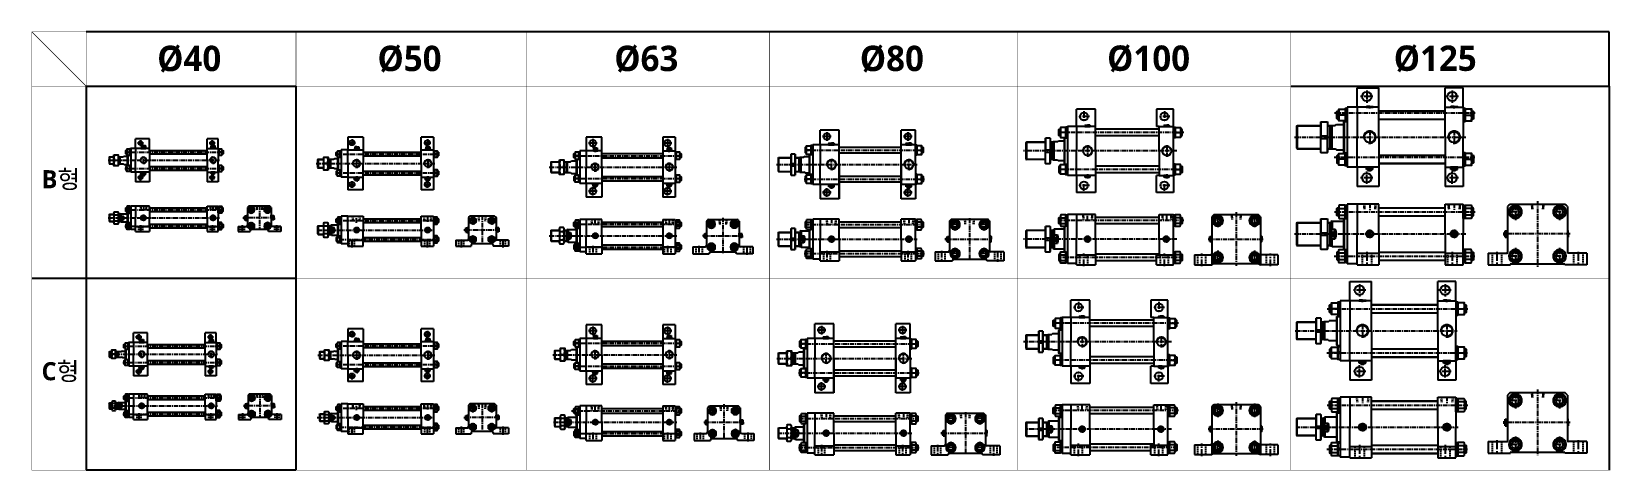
# Model space of a CAD drawing. Extents: x -819 to 29893, y -8942 to 3511.
# Drawn here: x -1 to 4355, y 2299 to 3511 of the extents above; entities that cross this region are included whole.
import ezdxf

# ---------------------------------------------------------------- set-up
doc = ezdxf.new("R2010")
doc.units = 0
doc.header["$LTSCALE"] = 10
doc.header["$MEASUREMENT"] = 0
for name, pattern in [('CENTER', [2, 1.25, -0.25, 0.25, -0.25]), ('CENTERX2', [4, 2.5, -0.5, 0.5, -0.5]), ('HIDDEN', [0.375, 0.25, -0.125]), ('HIDDENX2', [0.75, 0.5, -0.25])]:
    doc.linetypes.add(name, pattern=pattern)
doc.layers.get('0').update_dxf_attribs({"linetype": 'CONTINUOUS'})
for name, color, linetype in [('CEN', 1, 'CENTERX2'), ('CENTER', 1, 'CENTER'), ('HID', 2, 'HIDDENX2'), ('ML', 7, 'CONTINUOUS'), ('THIN', 3, 'CONTINUOUS'), ('외형선', 3, 'CONTINUOUS')]:
    doc.layers.add(name, color=color, linetype=linetype)
doc.styles.add('문자', font='romans.shx')

msp = doc.modelspace()

# ---------------------------------------------------------------- texts
at = {"attachment_point": 1, "style": '문자'}
for s, width, gutter_width, insert, char_height in [('{\\fMalgun Gothic|b1|i0|c129|p50;%%C40}', 124.533, 16, (346.1, 3471.7), 70), ('{\\fMalgun Gothic|b1|i0|c129|p50;%%C50}', 124.533, 16, (954.3, 3471.7), 70), ('{\\fMalgun Gothic|b1|i0|c129|p50;%%C63}', 124.533, 16, (1608.1, 3471.7), 70), ('{\\fMalgun Gothic|b1|i0|c129|p50;%%C80}', 124.533, 16, (2285.9, 3471.7), 70), ('{\\fMalgun Gothic|b1|i0|c129|p50;%%C100}', 124.533, 16, (2968.6, 3472.3), 70), ('{\\fMalgun Gothic|b1|i0|c129|p50;%%C125}', 124.533, 16, (3759.9, 3472.3), 70), ('{\\fMalgun Gothic|b1|i0|c129|p50;B형}', 655.383, 160, (26.9, 3128.1), 50), ('{\\fMalgun Gothic|b1|i0|c129|p50;C형}', 655.383, 160, (26.9, 2597.8), 50)]:
    msp.add_mtext_dynamic_manual_height_columns(s, width=width, gutter_width=gutter_width, heights=[0], dxfattribs=dict(at, insert=insert, char_height=char_height))

# ---------------------------------------------------------------- hatches: boundary and pattern name
at = {"layer": 'ML'}
h = msp.add_hatch(color=256, dxfattribs=at)
h.paths.add_polyline_path([(3257.3, 2897.3), (3253.8, 2893.8), (3257.3, 2893.8)])
h.paths.add_polyline_path([(3263.8, 2870.3, -0.02515), (3257.3, 2876.8), (3257.3, 2866.8)])
h = msp.add_hatch(color=256, dxfattribs=at)
h.paths.add_polyline_path([(3392.3, 2897.3), (3392.3, 2893.8), (3395.8, 2893.8)])
h.paths.add_polyline_path([(3392.3, 2876.8, -0.02515), (3385.8, 2870.3), (3392.3, 2866.8)])
h = msp.add_hatch(color=256, dxfattribs=at)
h.paths.add_polyline_path([(3257.3, 2372.9), (3253.8, 2369.4), (3257.3, 2369.4)])
h.paths.add_polyline_path([(3263.8, 2345.9, -0.02515), (3257.3, 2352.4), (3257.3, 2342.4)])
h = msp.add_hatch(color=256, dxfattribs=at)
h.paths.add_polyline_path([(3392.3, 2372.9), (3392.3, 2369.4), (3395.8, 2369.4)])
h.paths.add_polyline_path([(3392.3, 2352.4, -0.02515), (3385.8, 2345.9), (3392.3, 2342.4)])

# ---------------------------------------------------------------- linework, layer by layer
at = {"layer": 'CEN', "color": 1, "linetype": 'CENTER', "ltscale": 2}
for p, q in [((3702.5, 3331.2), (3668.5, 3331.2)), ((3685.5, 3348.2), (3685.5, 3314.2)), ((3938.5, 3331.2), (3904.5, 3331.2)), ((3921.5, 3348.2), (3921.5, 3314.2)), ((3702.5, 3107.2), (3668.5, 3107.2)), ((3685.5, 3090.2), (3685.5, 3124.2)), ((3938.5, 3107.2), (3904.5, 3107.2)), ((3921.5, 3090.2), (3921.5, 3124.2)), ((3685.5, 2902.9), (3685.5, 2862.9)), ((3921.5, 2902.9), (3921.5, 2862.9)), ((4044.8, 2902.9), (4044.8, 2862.9)), ((4268.8, 2902.9), (4268.8, 2862.9)), ((3682.5, 2796.3), (3648.5, 2796.3)), ((3665.5, 2813.3), (3665.5, 2779.3)), ((3918.5, 2796.3), (3884.5, 2796.3)), ((3901.5, 2813.3), (3901.5, 2779.3)), ((3682.5, 2572.3), (3648.5, 2572.3)), ((3665.5, 2555.3), (3665.5, 2589.3)), ((3918.5, 2572.3), (3884.5, 2572.3)), ((3901.5, 2555.3), (3901.5, 2589.3)), ((3665.5, 2369.2), (3665.5, 2329.2)), ((3901.5, 2369.2), (3901.5, 2329.2)), ((4044.8, 2382.3), (4044.8, 2342.3)), ((4268.8, 2382.3), (4268.8, 2342.3))]:
    msp.add_line(p, q, dxfattribs=at)
at = {"layer": 'CEN', "color": 1, "linetype": 'CENTER', "ltscale": 1.5}
for p, q in [((2919.6, 3276.1), (2889.6, 3276.1)), ((2904.6, 3291.1), (2904.6, 3261.1)), ((3141.6, 3276.1), (3111.6, 3276.1)), ((3126.6, 3291.1), (3126.6, 3261.1)), ((2194.7, 3233), (2194.7, 3209)), ((2418.7, 3233), (2418.7, 3209)), ((874.1, 3203.9), (894.1, 3203.9)), ((884.1, 3213.9), (884.1, 3193.9)), ((1082.1, 3203.9), (1102.1, 3203.9)), ((1092.1, 3213.9), (1092.1, 3193.9)), ((1560.7, 3202.4), (1536.7, 3202.4)), ((1548.7, 3214.4), (1548.7, 3190.4)), ((1766.7, 3202.4), (1742.7, 3202.4)), ((1754.7, 3214.4), (1754.7, 3190.4)), ((2206.7, 3221), (2182.7, 3221)), ((2430.7, 3221), (2406.7, 3221)), ((884.1, 3078.9), (884.1, 3098.9)), ((1092.1, 3078.9), (1092.1, 3098.9)), ((2904.6, 3071.1), (2904.6, 3101.1)), ((3126.6, 3071.1), (3126.6, 3101.1)), ((874.1, 3088.9), (894.1, 3088.9)), ((1082.1, 3088.9), (1102.1, 3088.9)), ((1560.7, 3070.4), (1536.7, 3070.4)), ((1548.7, 3058.4), (1548.7, 3082.4)), ((1766.7, 3070.4), (1742.7, 3070.4)), ((1754.7, 3058.4), (1754.7, 3082.4)), ((2206.7, 3066), (2182.7, 3066)), ((2194.7, 3054), (2194.7, 3078)), ((2430.7, 3066), (2406.7, 3066)), ((2418.7, 3054), (2418.7, 3078)), ((2919.6, 3086.1), (2889.6, 3086.1)), ((3141.6, 3086.1), (3111.6, 3086.1)), ((300.1, 2975.8), (300.1, 2955.8)), ((498.1, 2975.8), (498.1, 2955.8)), ((580.7, 2975.8), (580.7, 2955.8)), ((675.7, 2975.8), (675.7, 2955.8)), ((884.1, 2914.8), (884.1, 2937.8)), ((1092.1, 2914.8), (1092.1, 2937.8)), ((1186, 2914.8), (1186, 2937.8)), ((1301, 2914.8), (1301, 2937.8)), ((1548.7, 2919.1), (1548.7, 2894.1)), ((1754.7, 2919.1), (1754.7, 2894.1)), ((1841.7, 2919.1), (1841.7, 2894.1)), ((1973.7, 2919.1), (1973.7, 2894.1)), ((2194.7, 2905.6), (2194.7, 2874.6)), ((2418.7, 2905.6), (2418.7, 2874.6)), ((2511.3, 2905.6), (2511.3, 2874.6)), ((2666.3, 2905.6), (2666.3, 2874.6)), ((2904.6, 2862.8), (2904.6, 2897.8)), ((3126.6, 2862.8), (3126.6, 2897.8)), ((3229.8, 2862.8), (3229.8, 2897.8)), ((3419.8, 2862.8), (3419.8, 2897.8)), ((2904.6, 2749.1), (2874.6, 2749.1)), ((2889.6, 2764.1), (2889.6, 2734.1)), ((3126.6, 2749.1), (3096.6, 2749.1)), ((3111.6, 2764.1), (3111.6, 2734.1)), ((874.1, 2674.7), (894.1, 2674.7)), ((884.1, 2684.7), (884.1, 2664.7)), ((1082.1, 2674.7), (1102.1, 2674.7)), ((1092.1, 2684.7), (1092.1, 2664.7)), ((1560.7, 2684.4), (1536.7, 2684.4)), ((1548.7, 2696.4), (1548.7, 2672.4)), ((1766.7, 2684.4), (1742.7, 2684.4)), ((1754.7, 2696.4), (1754.7, 2672.4)), ((2191.7, 2685.9), (2167.7, 2685.9)), ((2179.7, 2697.9), (2179.7, 2673.9)), ((2415.7, 2685.9), (2391.7, 2685.9)), ((2403.7, 2697.9), (2403.7, 2673.9)), ((2889.6, 2544.1), (2889.6, 2574.1)), ((3111.6, 2544.1), (3111.6, 2574.1)), ((874.1, 2559.7), (894.1, 2559.7)), ((884.1, 2549.7), (884.1, 2569.7)), ((1082.1, 2559.7), (1102.1, 2559.7)), ((1092.1, 2549.7), (1092.1, 2569.7)), ((1560.7, 2552.4), (1536.7, 2552.4)), ((1548.7, 2540.4), (1548.7, 2564.4)), ((1766.7, 2552.4), (1742.7, 2552.4)), ((1754.7, 2540.4), (1754.7, 2564.4)), ((2191.7, 2530.9), (2167.7, 2530.9)), ((2179.7, 2518.9), (2179.7, 2542.9)), ((2415.7, 2530.9), (2391.7, 2530.9)), ((2403.7, 2518.9), (2403.7, 2542.9)), ((2904.6, 2559.1), (2874.6, 2559.1)), ((3126.6, 2559.1), (3096.6, 2559.1)), ((295.1, 2456.6), (295.1, 2436.6)), ((493.1, 2456.6), (493.1, 2436.6)), ((581.8, 2456.6), (581.8, 2436.6)), ((676.8, 2456.6), (676.8, 2436.6)), ((884.1, 2396.7), (884.1, 2419.7)), ((1092.1, 2396.7), (1092.1, 2419.7)), ((1186, 2396.7), (1186, 2419.7)), ((1301, 2396.7), (1301, 2419.7)), ((1548.7, 2403.9), (1548.7, 2378.9)), ((1754.7, 2403.9), (1754.7, 2378.9)), ((1844.7, 2403.9), (1844.7, 2378.9)), ((1976.7, 2403.9), (1976.7, 2378.9)), ((2179.7, 2369.8), (2179.7, 2338.8)), ((2403.7, 2369.8), (2403.7, 2338.8)), ((2499.9, 2369.8), (2499.9, 2338.8)), ((2654.9, 2369.8), (2654.9, 2338.8)), ((2889.6, 2337.9), (2889.6, 2372.9)), ((3111.6, 2337.9), (3111.6, 2372.9)), ((3229.8, 2338.4), (3229.8, 2373.4)), ((3419.8, 2338.4), (3419.8, 2373.4))]:
    msp.add_line(p, q, dxfattribs=at)
at = {"layer": 'CEN', "linetype": 'CENTER'}
for p, q in [((308.6, 3202.8), (291.6, 3202.8)), ((300.1, 3211.3), (300.1, 3194.3)), ((506.6, 3202.8), (489.6, 3202.8)), ((498.1, 3211.3), (498.1, 3194.3)), ((308.6, 3107.8), (291.6, 3107.8)), ((300.1, 3099.3), (300.1, 3116.3)), ((506.6, 3107.8), (489.6, 3107.8)), ((498.1, 3099.3), (498.1, 3116.3)), ((303.6, 2667), (286.6, 2667)), ((295.1, 2675.5), (295.1, 2658.5)), ((501.6, 2667), (484.6, 2667)), ((493.1, 2675.5), (493.1, 2658.5)), ((303.6, 2572), (286.6, 2572)), ((295.1, 2563.5), (295.1, 2580.5)), ((501.6, 2572), (484.6, 2572)), ((493.1, 2563.5), (493.1, 2580.5))]:
    msp.add_line(p, q, dxfattribs=at)
at = {"layer": 'CEN', "color": 7, "linetype": 'Continuous', "ltscale": 1.5}
for p, q in [((3104.6, 2866.8), (3104.6, 2893.8)), ((3089.6, 2341.9), (3089.6, 2368.9))]:
    msp.add_line(p, q, dxfattribs=at)
at = {"layer": 'CENTER'}
for p, q in [((4115.3, 3012.9), (4076.4, 3012.9)), ((4095.8, 3035.3), (4095.8, 2990.4)), ((4237.3, 3012.9), (4198.4, 3012.9)), ((4217.8, 3035.3), (4217.8, 2990.4)), ((4115.3, 2890.9), (4076.4, 2890.9)), ((4095.8, 2913.3), (4095.8, 2868.4)), ((4237.3, 2890.9), (4198.4, 2890.9)), ((4217.8, 2913.3), (4217.8, 2868.4)), ((1889.7, 2463.4), (1868.6, 2463.4)), ((1879.2, 2475.6), (1879.2, 2451.2)), ((1931.6, 2463.4), (1952.7, 2463.4)), ((1942.2, 2475.6), (1942.2, 2451.2)), ((1889.7, 2400.4), (1868.6, 2400.4)), ((1879.2, 2388.2), (1879.2, 2412.6)), ((1931.6, 2400.4), (1952.7, 2400.4)), ((1942.2, 2388.2), (1942.2, 2412.6))]:
    msp.add_line(p, q, dxfattribs=at)
at = {"layer": 'HID', "color": 6, "linetype": 'HIDDEN', "ltscale": 1.5}
for p, q in [((294.6, 2972.8), (294.6, 2958.8)), ((305.6, 2972.8), (305.6, 2958.8)), ((492.6, 2972.8), (492.6, 2958.8)), ((503.6, 2972.8), (503.6, 2958.8)), ((575.2, 2972.8), (575.2, 2958.8)), ((586.2, 2972.8), (586.2, 2958.8)), ((670.2, 2972.8), (670.2, 2958.8)), ((670.2, 2972.8), (670.2, 2958.8)), ((681.2, 2972.8), (681.2, 2958.8)), ((877.1, 2917.8), (877.1, 2934.8)), ((891.1, 2917.8), (891.1, 2934.8)), ((1085.1, 2917.8), (1085.1, 2934.8)), ((1099.1, 2917.8), (1099.1, 2934.8)), ((1179, 2917.8), (1179, 2934.8)), ((1193, 2917.8), (1193, 2934.8)), ((1294, 2917.8), (1294, 2934.8)), ((1308, 2917.8), (1308, 2934.8)), ((1539.7, 2916.1), (1539.7, 2897.1)), ((1557.7, 2916.1), (1557.7, 2897.1)), ((1745.7, 2916.1), (1745.7, 2897.1)), ((1763.7, 2916.1), (1763.7, 2897.1)), ((1832.7, 2916.1), (1832.7, 2897.1)), ((1850.7, 2916.1), (1850.7, 2897.1)), ((1964.7, 2916.1), (1964.7, 2897.1)), ((1982.7, 2916.1), (1982.7, 2897.1)), ((2185.7, 2902.6), (2185.7, 2877.6)), ((2203.7, 2902.6), (2203.7, 2877.6)), ((2409.7, 2902.6), (2409.7, 2877.6)), ((2427.7, 2902.6), (2427.7, 2877.6)), ((2502.3, 2902.6), (2502.3, 2877.6)), ((2520.3, 2902.6), (2520.3, 2877.6)), ((2657.3, 2902.6), (2657.3, 2877.6)), ((2675.3, 2902.6), (2675.3, 2877.6)), ((2893.6, 2866.8), (2893.6, 2893.8)), ((2915.6, 2866.8), (2915.6, 2893.8)), ((3115.6, 2866.8), (3115.6, 2893.8)), ((3137.6, 2866.8), (3137.6, 2893.8)), ((3218.8, 2866.8), (3218.8, 2893.8)), ((3240.8, 2866.8), (3240.8, 2893.8)), ((3408.8, 2866.8), (3408.8, 2893.8)), ((3430.8, 2866.8), (3430.8, 2893.8)), ((3672.5, 2898.9), (3672.5, 2866.9)), ((3698.5, 2898.9), (3698.5, 2866.9)), ((3908.5, 2898.9), (3908.5, 2866.9)), ((3934.5, 2898.9), (3934.5, 2866.9)), ((4031.8, 2898.9), (4031.8, 2866.9)), ((4057.8, 2898.9), (4057.8, 2866.9)), ((4255.8, 2898.9), (4255.8, 2866.9)), ((4281.8, 2898.9), (4281.8, 2866.9)), ((289.6, 2453.6), (289.6, 2439.6)), ((300.6, 2453.6), (300.6, 2439.6)), ((487.6, 2453.6), (487.6, 2439.6)), ((498.6, 2453.6), (498.6, 2439.6)), ((576.3, 2453.6), (576.3, 2439.6)), ((587.3, 2453.6), (587.3, 2439.6)), ((671.3, 2453.6), (671.3, 2439.6)), ((671.3, 2453.6), (671.3, 2439.6)), ((682.3, 2453.6), (682.3, 2439.6)), ((877.1, 2399.7), (877.1, 2416.7)), ((891.1, 2399.7), (891.1, 2416.7)), ((1085.1, 2399.7), (1085.1, 2416.7)), ((1099.1, 2399.7), (1099.1, 2416.7)), ((1179, 2399.7), (1179, 2416.7)), ((1193, 2399.7), (1193, 2416.7)), ((1294, 2399.7), (1294, 2416.7)), ((1308, 2399.7), (1308, 2416.7)), ((1539.7, 2400.9), (1539.7, 2381.9)), ((1557.7, 2400.9), (1557.7, 2381.9)), ((1745.7, 2400.9), (1745.7, 2381.9)), ((1763.7, 2400.9), (1763.7, 2381.9)), ((1835.7, 2400.9), (1835.7, 2381.9)), ((1853.7, 2400.9), (1853.7, 2381.9)), ((1967.7, 2400.9), (1967.7, 2381.9)), ((1985.7, 2400.9), (1985.7, 2381.9)), ((2170.7, 2366.8), (2170.7, 2341.8)), ((2188.7, 2366.8), (2188.7, 2341.8)), ((2394.7, 2366.8), (2394.7, 2341.8)), ((2412.7, 2366.8), (2412.7, 2341.8)), ((2490.9, 2366.8), (2490.9, 2341.8)), ((2508.9, 2366.8), (2508.9, 2341.8)), ((2645.9, 2366.8), (2645.9, 2341.8)), ((2663.9, 2366.8), (2663.9, 2341.8)), ((2878.6, 2341.9), (2878.6, 2368.9)), ((2900.6, 2341.9), (2900.6, 2368.9)), ((3100.6, 2341.9), (3100.6, 2368.9)), ((3122.6, 2341.9), (3122.6, 2368.9)), ((3218.8, 2342.4), (3218.8, 2369.4)), ((3240.8, 2342.4), (3240.8, 2369.4)), ((3408.8, 2342.4), (3408.8, 2369.4)), ((3430.8, 2342.4), (3430.8, 2369.4)), ((3652.5, 2365.2), (3652.5, 2333.2)), ((3678.5, 2365.2), (3678.5, 2333.2)), ((3888.5, 2365.2), (3888.5, 2333.2)), ((3914.5, 2365.2), (3914.5, 2333.2)), ((4031.8, 2378.3), (4031.8, 2346.3)), ((4057.8, 2378.3), (4057.8, 2346.3)), ((4255.8, 2378.3), (4255.8, 2346.3)), ((4281.8, 2378.3), (4281.8, 2346.3))]:
    msp.add_line(p, q, dxfattribs=at)
at = {"layer": 'ML'}
for p, q in [((4354.6, 3510.2), (150, 3510.2)), ((4354.6, 3360.2), (4354.6, 3510.2)), ((150, 3360.2), (150, 2299.5)), ((150, 3360.2), (729.3, 3360.2)), ((729.3, 3360.2), (729.3, 2299.5)), ((3475.9, 3360.2), (4354.6, 3360.2)), ((3658.5, 3301.7), (3658.5, 3355.2)), ((3658.5, 3355.2), (3718.5, 3355.2)), ((3718.5, 3219.2), (3718.5, 3355.2)), ((3901.5, 3219.2), (3901.5, 3355.2)), ((3951.5, 3355.2), (3901.5, 3355.2)), ((3951.5, 3301.7), (3951.5, 3355.2)), ((4354.6, 3360.2), (4354.6, 2299.5)), ((2883.6, 3248.6), (2883.6, 3296.1)), ((2936.1, 3296.1), (2883.6, 3296.1)), ((3151.6, 3296.1), (3104.6, 3296.1)), ((3104.6, 3296.1), (3104.6, 3248.6)), ((3151.6, 3248.6), (3151.6, 3296.1)), ((3604.3, 3269.2), (3604.3, 3291.2)), ((3607.9, 3294.1), (3607.9, 3266.4)), ((3625.9, 3280.2), (3609.3, 3280.2)), ((3625.9, 3284.6), (3631.5, 3279)), ((3625.9, 3281.4), (3631.5, 3275.8)), ((3631.5, 3301.7), (3631.5, 3136.7)), ((3658.5, 3301.7), (3631.5, 3301.7)), ((3658.5, 3301.7), (3658.5, 3219.2)), ((3718.5, 3301.7), (3658.5, 3301.7)), ((3683.5, 3302.7), (3684.5, 3303.7)), ((3683.5, 3302.7), (3683.5, 3301.7)), ((3683.5, 3302.7), (3689.2, 3302.7)), ((3683.5, 3301.7), (3703.5, 3301.7)), ((3683.5, 3301.7), (3703.5, 3301.7)), ((3693.5, 3303.7), (3684.5, 3303.7)), ((3689.2, 3303.7), (3689.2, 3301.7)), ((3693.5, 3303.7), (3702.5, 3303.7)), ((3697.9, 3303.7), (3697.9, 3301.7)), ((3703.5, 3302.7), (3697.9, 3302.7)), ((3703.5, 3302.7), (3702.5, 3303.7)), ((3703.5, 3302.7), (3703.5, 3301.7)), ((3718.5, 3219.2), (3718.5, 3301.7)), ((3901.5, 3219.2), (3901.5, 3301.7)), ((3901.5, 3301.7), (3951.5, 3301.7)), ((3916.5, 3302.7), (3917.5, 3303.7)), ((3916.5, 3302.7), (3916.5, 3301.7)), ((3916.5, 3302.7), (3922.2, 3302.7)), ((3916.5, 3301.7), (3936.5, 3301.7)), ((3916.5, 3301.7), (3936.5, 3301.7)), ((3926.5, 3303.7), (3917.5, 3303.7)), ((3922.2, 3303.7), (3922.2, 3301.7)), ((3926.5, 3303.7), (3935.5, 3303.7)), ((3930.9, 3303.7), (3930.9, 3301.7)), ((3936.5, 3302.7), (3930.9, 3302.7)), ((3936.5, 3302.7), (3935.5, 3303.7)), ((3936.5, 3302.7), (3936.5, 3301.7)), ((3951.5, 3301.7), (3951.5, 3219.2)), ((3957.1, 3279), (3951.5, 3284.6)), ((3957.1, 3275.8), (3951.5, 3281.4)), ((3957.1, 3280.2), (3973.7, 3280.2)), ((3975.1, 3266.4), (3975.1, 3294.1)), ((3978.8, 3291.2), (3978.8, 3269.2)), ((2229.2, 3238.5), (2176.7, 3238.5)), ((2176.7, 3198.5), (2176.7, 3238.5)), ((2439.7, 3238.5), (2400.2, 3238.5)), ((2439.7, 3198.5), (2439.7, 3238.5)), ((2836.4, 3223.1), (2836.4, 3241.1)), ((2855, 3232.1), (2841.2, 3232.1)), ((2855, 3235.7), (2859.6, 3231.1)), ((2855, 3233.1), (2859.6, 3228.5)), ((2859.6, 3248.6), (2859.6, 3113.6)), ((2883.6, 3248.6), (2859.6, 3248.6)), ((2907.6, 3252.1), (2906.6, 3251.1)), ((2906.6, 3251.1), (2906.6, 3248.6)), ((2906.6, 3251.1), (2921.6, 3251.1)), ((2906.6, 3248.6), (2921.6, 3248.6)), ((2907.6, 3252.1), (2914.6, 3252.1)), ((2920.6, 3252.1), (2914.6, 3252.1)), ((2920.6, 3252.1), (2921.6, 3251.1)), ((2921.6, 3251.1), (2921.6, 3248.6)), ((3112.1, 3248.6), (3104.6, 3248.6)), ((3118.7, 3248.6), (3145.1, 3248.6)), ((3126.1, 3252.1), (3125.1, 3251.1)), ((3125.1, 3251.1), (3125.1, 3248.6)), ((3125.1, 3251.1), (3140.1, 3251.1)), ((3125.1, 3248.6), (3140.1, 3248.6)), ((3126.1, 3252.1), (3133.1, 3252.1)), ((3139.1, 3252.1), (3133.1, 3252.1)), ((3139.1, 3252.1), (3140.1, 3251.1)), ((3140.1, 3251.1), (3140.1, 3248.6)), ((3156.2, 3235.7), (3151.6, 3231.1)), ((3156.2, 3233.1), (3151.6, 3228.5)), ((3156.2, 3232.1), (3170, 3232.1)), ((3174.9, 3223.1), (3174.9, 3241.1)), ((3491.5, 3249.7), (3493, 3251.2)), ((3491.5, 3249.7), (3491.5, 3188.7)), ((3493, 3251.2), (3493, 3187.2)), ((3557.8, 3260.2), (3558.8, 3261.2)), ((3557.8, 3260.2), (3557.8, 3178.2)), ((3558.8, 3261.2), (3558.8, 3222.7)), ((3558.8, 3261.2), (3576.8, 3261.2)), ((3576.8, 3261.2), (3576.8, 3222.7)), ((3576.8, 3261.2), (3577.8, 3260.2)), ((3577.8, 3178.2), (3577.8, 3260.2)), ((3583.5, 3251.2), (3583.5, 3187.2)), ((3586.5, 3251.7), (3586.5, 3186.7)), ((3589.5, 3186.7), (3589.5, 3251.7)), ((3598.5, 3251.7), (3601.5, 3254.2)), ((3621.5, 3264.2), (3621.5, 3174.2)), ((3623, 3264.2), (3623, 3174.2)), ((259.9, 3172.8), (259.9, 3182.8)), ((273.1, 3187.8), (273.1, 3122.8)), ((286.1, 3187.8), (273.1, 3187.8)), ((324.6, 3214.3), (286.1, 3214.3)), ((286.1, 3187.8), (286.1, 3214.3)), ((324.6, 3187.8), (286.1, 3187.8)), ((286.1, 3187.8), (286.1, 3155.3)), ((301.6, 3190.8), (301.1, 3190.3)), ((301.1, 3190.3), (301.1, 3187.8)), ((301.1, 3190.3), (308.1, 3190.3)), ((301.1, 3187.8), (315.1, 3187.8)), ((301.6, 3190.8), (308.1, 3190.8)), ((303.1, 3195.8), (302.6, 3195.3)), ((302.6, 3195.3), (302.6, 3190.8)), ((302.6, 3195.3), (308.1, 3195.3)), ((308.1, 3195.8), (303.1, 3195.8)), ((308.1, 3195.8), (313.1, 3195.8)), ((313.6, 3195.3), (308.1, 3195.3)), ((314.6, 3190.8), (308.1, 3190.8)), ((315.1, 3190.3), (308.1, 3190.3)), ((313.1, 3195.8), (313.6, 3195.3)), ((313.6, 3195.3), (313.6, 3190.8)), ((314.6, 3190.8), (315.1, 3190.3)), ((315.1, 3190.3), (315.1, 3187.8)), ((324.6, 3187.8), (324.6, 3214.3)), ((324.6, 3180.3), (324.6, 3187.8)), ((324.6, 3180.3), (324.6, 3155.3)), ((514.1, 3214.3), (483.6, 3214.3)), ((483.6, 3187.8), (483.6, 3214.3)), ((483.6, 3155.3), (483.6, 3187.8)), ((483.6, 3187.8), (514.1, 3187.8)), ((493.6, 3190.8), (493.1, 3190.3)), ((493.1, 3190.3), (493.1, 3187.8)), ((493.1, 3190.3), (500.1, 3190.3)), ((493.1, 3187.8), (507.1, 3187.8)), ((493.6, 3190.8), (500.1, 3190.8)), ((495.1, 3195.8), (494.6, 3195.3)), ((494.6, 3195.3), (494.6, 3190.8)), ((494.6, 3195.3), (500.1, 3195.3)), ((500.1, 3195.8), (495.1, 3195.8)), ((500.1, 3195.8), (505.1, 3195.8)), ((505.6, 3195.3), (500.1, 3195.3)), ((506.6, 3190.8), (500.1, 3190.8)), ((507.1, 3190.3), (500.1, 3190.3)), ((505.1, 3195.8), (505.6, 3195.3)), ((505.6, 3195.3), (505.6, 3190.8)), ((506.6, 3190.8), (507.1, 3190.3)), ((507.1, 3190.3), (507.1, 3187.8)), ((514.1, 3187.8), (514.1, 3214.3)), ((514.1, 3187.8), (514.1, 3155.3)), ((527.3, 3182.8), (527.3, 3172.8)), ((854.1, 3184.4), (854.1, 3108.4)), ((872.1, 3184.4), (854.1, 3184.4)), ((915.1, 3218.9), (872.1, 3218.9)), ((872.1, 3218.9), (872.1, 3184.4)), ((872.1, 3146.4), (872.1, 3184.4)), ((872.1, 3184.4), (915.1, 3184.4)), ((890.6, 3187.4), (890.1, 3186.9)), ((890.1, 3186.9), (890.1, 3184.4)), ((890.1, 3186.9), (897.1, 3186.9)), ((890.1, 3184.4), (904.1, 3184.4)), ((890.6, 3187.4), (897.1, 3187.4)), ((892.1, 3192.4), (891.6, 3191.9)), ((891.6, 3191.9), (891.6, 3187.4)), ((891.6, 3191.9), (897.1, 3191.9)), ((897.1, 3192.4), (892.1, 3192.4)), ((897.1, 3192.4), (902.1, 3192.4)), ((902.6, 3191.9), (897.1, 3191.9)), ((903.6, 3187.4), (897.1, 3187.4)), ((904.1, 3186.9), (897.1, 3186.9)), ((902.1, 3192.4), (902.6, 3191.9)), ((902.6, 3191.9), (902.6, 3187.4)), ((903.6, 3187.4), (904.1, 3186.9)), ((904.1, 3186.9), (904.1, 3184.4)), ((915.1, 3218.9), (915.1, 3146.4)), ((915.1, 3184.4), (915.1, 3146.4)), ((1075.1, 3146.4), (1075.1, 3218.9)), ((1109.1, 3218.9), (1075.1, 3218.9)), ((1075.1, 3146.4), (1075.1, 3184.4)), ((1075.1, 3184.4), (1109.1, 3184.4)), ((1086.6, 3187.4), (1086.1, 3186.9)), ((1086.1, 3186.9), (1086.1, 3184.4)), ((1086.1, 3186.9), (1093.1, 3186.9)), ((1086.1, 3184.4), (1100.1, 3184.4)), ((1086.6, 3187.4), (1093.1, 3187.4)), ((1088.1, 3192.4), (1087.6, 3191.9)), ((1087.6, 3191.9), (1087.6, 3187.4)), ((1087.6, 3191.9), (1093.1, 3191.9)), ((1093.1, 3192.4), (1088.1, 3192.4)), ((1093.1, 3192.4), (1098.1, 3192.4)), ((1098.6, 3191.9), (1093.1, 3191.9)), ((1099.6, 3187.4), (1093.1, 3187.4)), ((1100.1, 3186.9), (1093.1, 3186.9)), ((1098.1, 3192.4), (1098.6, 3191.9)), ((1098.6, 3191.9), (1098.6, 3187.4)), ((1099.6, 3187.4), (1100.1, 3186.9)), ((1100.1, 3186.9), (1100.1, 3184.4)), ((1109.1, 3218.9), (1109.1, 3184.4)), ((1109.1, 3184.4), (1109.1, 3108.4)), ((1512.7, 3181.4), (1512.7, 3091.4)), ((1530.7, 3181.4), (1512.7, 3181.4)), ((1573.7, 3218.9), (1530.7, 3218.9)), ((1530.7, 3218.9), (1530.7, 3181.4)), ((1573.7, 3181.4), (1530.7, 3181.4)), ((1530.7, 3181.4), (1530.7, 3136.4)), ((1549.2, 3184.4), (1548.7, 3183.9)), ((1548.7, 3183.9), (1548.7, 3181.4)), ((1548.7, 3183.9), (1555.7, 3183.9)), ((1555.7, 3181.4), (1548.7, 3181.4)), ((1549.2, 3184.4), (1555.7, 3184.4)), ((1550.7, 3189.4), (1550.2, 3188.9)), ((1550.2, 3188.9), (1550.2, 3184.4)), ((1550.2, 3188.9), (1555.7, 3188.9)), ((1550.2, 3181.4), (1561.2, 3181.4)), ((1555.7, 3189.4), (1550.7, 3189.4)), ((1555.7, 3189.4), (1560.7, 3189.4)), ((1561.2, 3188.9), (1555.7, 3188.9)), ((1562.2, 3184.4), (1555.7, 3184.4)), ((1562.7, 3183.9), (1555.7, 3183.9)), ((1555.7, 3181.4), (1562.7, 3181.4)), ((1560.7, 3189.4), (1561.2, 3188.9)), ((1561.2, 3188.9), (1561.2, 3184.4)), ((1562.2, 3184.4), (1562.7, 3183.9)), ((1562.7, 3183.9), (1562.7, 3181.4)), ((1573.7, 3136.4), (1573.7, 3218.9)), ((1573.7, 3136.4), (1573.7, 3181.4)), ((1741.7, 3218.9), (1741.7, 3136.4)), ((1775.7, 3218.9), (1741.7, 3218.9)), ((1741.7, 3181.4), (1775.7, 3181.4)), ((1741.7, 3181.4), (1741.7, 3136.4)), ((1753.2, 3184.4), (1752.7, 3183.9)), ((1752.7, 3183.9), (1752.7, 3181.4)), ((1752.7, 3183.9), (1759.7, 3183.9)), ((1759.7, 3181.4), (1752.7, 3181.4)), ((1753.2, 3184.4), (1759.7, 3184.4)), ((1754.7, 3189.4), (1754.2, 3188.9)), ((1754.2, 3188.9), (1754.2, 3184.4)), ((1754.2, 3188.9), (1759.7, 3188.9)), ((1754.2, 3181.4), (1765.2, 3181.4)), ((1759.7, 3189.4), (1754.7, 3189.4)), ((1759.7, 3189.4), (1764.7, 3189.4)), ((1765.2, 3188.9), (1759.7, 3188.9)), ((1766.2, 3184.4), (1759.7, 3184.4)), ((1766.7, 3183.9), (1759.7, 3183.9)), ((1759.7, 3181.4), (1766.7, 3181.4)), ((1764.7, 3189.4), (1765.2, 3188.9)), ((1765.2, 3188.9), (1765.2, 3184.4)), ((1766.2, 3184.4), (1766.7, 3183.9)), ((1766.7, 3183.9), (1766.7, 3181.4)), ((1775.7, 3218.9), (1775.7, 3181.4)), ((1775.7, 3181.4), (1775.7, 3091.4)), ((2135.8, 3191.5), (2135.8, 3175.5)), ((2151.7, 3183.5), (2139.8, 3183.5)), ((2151.7, 3182.7), (2155.7, 3186.7)), ((2151.7, 3180.4), (2155.7, 3184.4)), ((2155.7, 3198.5), (2155.7, 3088.5)), ((2176.7, 3198.5), (2155.7, 3198.5)), ((2200.7, 3203), (2199.7, 3202)), ((2199.7, 3202), (2199.7, 3198.5)), ((2199.7, 3202), (2214.7, 3202)), ((2199.7, 3198.5), (2214.7, 3198.5)), ((2200.7, 3203), (2207.7, 3203)), ((2213.7, 3203), (2207.7, 3203)), ((2213.7, 3203), (2214.7, 3202)), ((2214.7, 3202), (2214.7, 3198.5)), ((2414.2, 3203), (2413.2, 3202)), ((2413.2, 3202), (2413.2, 3198.5)), ((2413.2, 3202), (2428.2, 3202)), ((2413.2, 3198.5), (2428.2, 3198.5)), ((2414.2, 3203), (2421.2, 3203)), ((2427.2, 3203), (2421.2, 3203)), ((2427.2, 3203), (2428.2, 3202)), ((2428.2, 3202), (2428.2, 3198.5)), ((2443.7, 3182.7), (2439.7, 3186.7)), ((2443.7, 3180.4), (2439.7, 3184.4)), ((2443.7, 3183.5), (2455.6, 3183.5)), ((2459.6, 3191.5), (2459.6, 3175.5)), ((2744.6, 3204.1), (2745.6, 3205.1)), ((2744.6, 3204.1), (2744.6, 3158.1)), ((2745.6, 3205.1), (2745.6, 3157.1)), ((2797.7, 3215.1), (2798.7, 3216.1)), ((2797.7, 3215.1), (2797.7, 3147.1)), ((2797.7, 3184.1), (2812.7, 3184.1)), ((2798.7, 3216.1), (2798.7, 3184.1)), ((2811.7, 3216.1), (2798.7, 3216.1)), ((2811.7, 3216.1), (2811.7, 3184.1)), ((2811.7, 3216.1), (2812.7, 3215.1)), ((2812.7, 3147.1), (2812.7, 3215.1)), ((2816.6, 3205.1), (2816.6, 3157.1)), ((2819.6, 3206.1), (2819.6, 3156.1)), ((2822.6, 3156.1), (2822.6, 3206.1)), ((2831.6, 3206.1), (2834.6, 3208.6)), ((2849.6, 3218.6), (2849.6, 3143.6)), ((2851.1, 3218.6), (2851.1, 3143.6)), ((3491.5, 3188.7), (3493, 3187.2)), ((3557.8, 3222.7), (3577.8, 3222.7)), ((3557.8, 3215.7), (3577.8, 3215.7)), ((3558.8, 3177.2), (3558.8, 3215.7)), ((3576.8, 3177.2), (3576.8, 3215.7)), ((3598.5, 3186.7), (3601.5, 3184.2)), ((3658.5, 3136.7), (3658.5, 3219.2)), ((3718.5, 3219.2), (3718.5, 3136.7)), ((3718.5, 3219.2), (3718.5, 3083.2)), ((3901.5, 3219.2), (3901.5, 3136.7)), ((3901.5, 3219.2), (3901.5, 3083.2)), ((3951.5, 3136.7), (3951.5, 3219.2)), ((214.1, 3165.3), (214.1, 3145.3)), ((226.7, 3155.3), (237.4, 3155.3)), ((241.1, 3165.3), (241.1, 3145.3)), ((243.1, 3165.3), (243.1, 3145.3)), ((255.1, 3166.5), (252.1, 3165.3)), ((255.1, 3144.1), (252.1, 3145.3)), ((259.9, 3137.8), (259.9, 3127.8)), ((263.1, 3169.3), (263.1, 3141.3)), ((263.4, 3177.8), (270.6, 3177.8)), ((264.6, 3169.3), (264.6, 3141.3)), ((270.6, 3179.7), (273.1, 3177.2)), ((270.6, 3178.3), (273.1, 3175.8)), ((286.1, 3122.8), (286.1, 3155.3)), ((324.6, 3130.3), (324.6, 3155.3)), ((483.6, 3155.3), (483.6, 3122.8)), ((516.6, 3177.2), (514.1, 3179.7)), ((516.6, 3175.8), (514.1, 3178.3)), ((514.1, 3122.8), (514.1, 3155.3)), ((523.8, 3177.8), (516.6, 3177.8)), ((527.3, 3137.8), (527.3, 3127.8)), ((789.1, 3157.4), (790.1, 3158.4)), ((789.1, 3157.4), (789.1, 3135.4)), ((790.1, 3158.4), (790.1, 3134.4)), ((816.2, 3146.4), (807.4, 3146.4)), ((822.1, 3158.4), (822.1, 3134.4)), ((824.1, 3158.4), (824.1, 3134.4)), ((824.1, 3158.4), (833.1, 3158.4)), ((833.1, 3158.4), (836.1, 3160.4)), ((841, 3167.4), (841, 3177.4)), ((844.1, 3163.9), (844.1, 3128.9)), ((844.4, 3172.4), (851.6, 3172.4)), ((845.6, 3163.9), (845.6, 3128.9)), ((851.6, 3174.3), (854.1, 3171.8)), ((851.6, 3172.9), (854.1, 3170.4)), ((872.1, 3146.4), (872.1, 3108.4)), ((915.1, 3108.4), (915.1, 3146.4)), ((915.1, 3073.9), (915.1, 3146.4)), ((1075.1, 3146.4), (1075.1, 3108.4)), ((1075.1, 3146.4), (1075.1, 3073.9)), ((1111.6, 3171.8), (1109.1, 3174.3)), ((1111.6, 3170.4), (1109.1, 3172.9)), ((1118.9, 3172.4), (1111.6, 3172.4)), ((1122.3, 3177.4), (1122.3, 3167.4)), ((1432.7, 3150.4), (1433.7, 3151.4)), ((1432.7, 3150.4), (1432.7, 3122.4)), ((1433.7, 3151.4), (1433.7, 3121.4)), ((1458.6, 3136.4), (1467, 3136.4)), ((1474.7, 3151.4), (1474.7, 3121.4)), ((1477.7, 3151.4), (1477.7, 3121.4)), ((1486.7, 3151.4), (1489.7, 3153.9)), ((1497.2, 3161.9), (1497.2, 3173.9)), ((1509.7, 3167.9), (1500.6, 3167.9)), ((1502.7, 3158.4), (1502.7, 3114.4)), ((1504.2, 3158.4), (1504.2, 3114.4)), ((1509.7, 3170.3), (1512.7, 3167.3)), ((1509.7, 3168.6), (1512.7, 3165.6)), ((1530.7, 3091.4), (1530.7, 3136.4)), ((1573.7, 3136.4), (1573.7, 3091.4)), ((1573.7, 3136.4), (1573.7, 3053.9)), ((1741.7, 3136.4), (1741.7, 3091.4)), ((1741.7, 3136.4), (1741.7, 3053.9)), ((1778.7, 3167.3), (1775.7, 3170.3)), ((1778.7, 3165.6), (1775.7, 3168.6)), ((1778.7, 3167.9), (1787.9, 3167.9)), ((1791.3, 3173.9), (1791.3, 3161.9)), ((2060.7, 3162), (2061.7, 3163)), ((2060.7, 3162), (2060.7, 3125)), ((2061.7, 3163), (2061.7, 3124)), ((2095.6, 3172), (2096.1, 3172.5)), ((2095.6, 3172), (2095.6, 3115)), ((2095.6, 3146.5), (2107.6, 3146.5)), ((2095.6, 3140.5), (2107.6, 3140.5)), ((2096.1, 3172.5), (2096.1, 3146.5)), ((2107.1, 3172.5), (2096.1, 3172.5)), ((2096.1, 3140.5), (2096.1, 3114.5)), ((2107.1, 3172.5), (2107.1, 3146.5)), ((2107.1, 3172.5), (2107.6, 3172)), ((2107.1, 3140.5), (2107.1, 3114.5)), ((2107.6, 3115), (2107.6, 3172)), ((2117.7, 3163), (2117.7, 3124)), ((2120.7, 3164), (2120.7, 3123)), ((2123.7, 3123), (2123.7, 3164)), ((2134.7, 3166), (2131.7, 3164)), ((2145.7, 3171.5), (2145.7, 3115.5)), ((2147.2, 3171.5), (2147.2, 3115.5)), ((2744.6, 3158.1), (2745.6, 3157.1)), ((2797.7, 3178.1), (2812.7, 3178.1)), ((2797.7, 3147.1), (2798.7, 3146.1)), ((2798.7, 3146.1), (2798.7, 3178.1)), ((2798.7, 3146.1), (2811.7, 3146.1)), ((2811.7, 3146.1), (2811.7, 3178.1)), ((2811.7, 3146.1), (2812.7, 3147.1)), ((2831.6, 3156.1), (2834.6, 3153.6)), ((2836.4, 3139.1), (2836.4, 3121.1)), ((3174.9, 3139.1), (3174.9, 3121.1)), ((3557.8, 3178.2), (3558.8, 3177.2)), ((3558.8, 3177.2), (3576.8, 3177.2)), ((3576.8, 3177.2), (3577.8, 3178.2)), ((3604.3, 3169.2), (3604.3, 3147.2)), ((3607.9, 3144.4), (3607.9, 3172.1)), ((3625.9, 3158.2), (3609.3, 3158.2)), ((3625.9, 3157), (3631.5, 3162.6)), ((3625.9, 3153.8), (3631.5, 3159.4)), ((3658.5, 3136.7), (3631.5, 3136.7)), ((3718.5, 3136.7), (3658.5, 3136.7)), ((3658.5, 3136.7), (3658.5, 3083.2)), ((3683.5, 3135.2), (3683.5, 3136.7)), ((3703.5, 3136.7), (3683.5, 3136.7)), ((3703.5, 3135.2), (3703.5, 3136.7)), ((3901.5, 3136.7), (3951.5, 3136.7)), ((3916.5, 3135.2), (3916.5, 3136.7)), ((3936.5, 3136.7), (3916.5, 3136.7)), ((3936.5, 3135.2), (3936.5, 3136.7)), ((3957.1, 3157), (3951.5, 3162.6)), ((3957.1, 3153.8), (3951.5, 3159.4)), ((3951.5, 3136.7), (3951.5, 3083.2)), ((3957.1, 3158.2), (3973.7, 3158.2)), ((3975.1, 3144.4), (3975.1, 3172.1)), ((3978.8, 3169.2), (3978.8, 3147.2)), ((263.4, 3132.8), (270.6, 3132.8)), ((270.6, 3132.2), (273.1, 3134.7)), ((270.6, 3130.8), (273.1, 3133.3)), ((286.1, 3122.8), (273.1, 3122.8)), ((324.6, 3122.8), (286.1, 3122.8)), ((286.1, 3122.8), (286.1, 3096.3)), ((324.6, 3096.3), (286.1, 3096.3)), ((301.1, 3119.3), (301.1, 3122.8)), ((301.6, 3118.8), (301.1, 3119.3)), ((315.1, 3119.3), (301.1, 3119.3)), ((301.6, 3118.8), (308.1, 3118.8)), ((302.1, 3115.8), (302.1, 3118.8)), ((302.6, 3115.3), (302.1, 3115.8)), ((314.1, 3115.8), (302.1, 3115.8)), ((302.6, 3115.3), (308.1, 3115.3)), ((302.9, 3115.8), (302.9, 3118.8)), ((310.6, 3122.8), (305.6, 3122.8)), ((310.6, 3122.8), (305.6, 3122.8)), ((305.6, 3112.9), (305.6, 3115.3)), ((310.6, 3112.9), (305.6, 3112.9)), ((305.7, 3112.8), (305.6, 3112.9)), ((310.5, 3112.8), (305.7, 3112.8)), ((306.2, 3115.8), (306.2, 3118.8)), ((314.6, 3118.8), (308.1, 3118.8)), ((313.6, 3115.3), (308.1, 3115.3)), ((310, 3115.8), (310, 3118.8)), ((310.5, 3112.8), (310.6, 3112.9)), ((310.6, 3112.9), (310.6, 3115.3)), ((313.2, 3115.8), (313.2, 3118.8)), ((313.6, 3115.3), (314.1, 3115.8)), ((314.1, 3115.8), (314.1, 3118.8)), ((314.6, 3118.8), (315.1, 3119.3)), ((315.1, 3119.3), (315.1, 3122.8)), ((324.6, 3130.3), (324.6, 3122.8)), ((324.6, 3122.8), (324.6, 3096.3)), ((483.6, 3122.8), (514.1, 3122.8)), ((483.6, 3122.8), (483.6, 3096.3)), ((514.1, 3096.3), (483.6, 3096.3)), ((506.1, 3122.8), (494.1, 3122.8)), ((494.1, 3119.8), (494.1, 3122.8)), ((494.1, 3119.8), (498.9, 3119.8)), ((495.1, 3118.8), (494.1, 3119.8)), ((505.1, 3118.8), (495.1, 3118.8)), ((497.1, 3116.8), (497.1, 3118.8)), ((497.1, 3116.8), (503.1, 3116.8)), ((498.1, 3115.8), (497.1, 3116.8)), ((502.1, 3115.8), (498.1, 3115.8)), ((498.9, 3118.8), (498.9, 3122.8)), ((501.3, 3118.8), (501.3, 3122.8)), ((501.3, 3119.8), (506.1, 3119.8)), ((502.1, 3115.8), (503.1, 3116.8)), ((503.1, 3116.8), (503.1, 3118.8)), ((505.1, 3118.8), (506.1, 3119.8)), ((506.1, 3119.8), (506.1, 3122.8)), ((516.6, 3132.2), (514.1, 3134.7)), ((516.6, 3130.8), (514.1, 3133.3)), ((514.1, 3122.8), (514.1, 3096.3)), ((523.8, 3132.8), (516.6, 3132.8)), ((789.1, 3135.4), (790.1, 3134.4)), ((833.1, 3134.4), (836.1, 3132.4)), ((841, 3125.4), (841, 3115.4)), ((844.4, 3120.4), (851.6, 3120.4)), ((851.6, 3119.8), (854.1, 3122.3)), ((851.6, 3118.4), (854.1, 3120.9)), ((872.1, 3108.4), (854.1, 3108.4)), ((872.1, 3108.4), (915.1, 3108.4)), ((872.1, 3108.4), (872.1, 3073.9)), ((890.1, 3104.9), (890.1, 3108.4)), ((890.6, 3104.4), (890.1, 3104.9)), ((904.1, 3104.9), (890.1, 3104.9)), ((890.6, 3104.4), (897.1, 3104.4)), ((891.1, 3101.4), (891.1, 3104.4)), ((891.6, 3100.9), (891.1, 3101.4)), ((903.1, 3101.4), (891.1, 3101.4)), ((891.6, 3100.9), (897.1, 3100.9)), ((892, 3101.4), (892, 3104.4)), ((899.6, 3108.4), (894.6, 3108.4)), ((899.6, 3108.4), (894.6, 3108.4)), ((894.6, 3098.5), (894.6, 3100.9)), ((899.6, 3098.5), (894.6, 3098.5)), ((894.8, 3098.4), (894.6, 3098.5)), ((899.5, 3098.4), (894.8, 3098.4)), ((895.2, 3101.4), (895.2, 3104.4)), ((903.6, 3104.4), (897.1, 3104.4)), ((902.6, 3100.9), (897.1, 3100.9)), ((899.1, 3101.4), (899.1, 3104.4)), ((899.5, 3098.4), (899.6, 3098.5)), ((899.6, 3098.5), (899.6, 3100.9)), ((902.3, 3101.4), (902.3, 3104.4)), ((902.6, 3100.9), (903.1, 3101.4)), ((903.1, 3101.4), (903.1, 3104.4)), ((903.6, 3104.4), (904.1, 3104.9)), ((904.1, 3104.9), (904.1, 3108.4)), ((1075.1, 3108.4), (1109.1, 3108.4)), ((1086.1, 3104.9), (1086.1, 3108.4)), ((1086.6, 3104.4), (1086.1, 3104.9)), ((1100.1, 3104.9), (1086.1, 3104.9)), ((1086.6, 3104.4), (1093.1, 3104.4)), ((1087.1, 3101.4), (1087.1, 3104.4)), ((1087.6, 3100.9), (1087.1, 3101.4)), ((1099.1, 3101.4), (1087.1, 3101.4)), ((1087.6, 3100.9), (1093.1, 3100.9)), ((1088, 3101.4), (1088, 3104.4)), ((1095.6, 3108.4), (1090.6, 3108.4)), ((1095.6, 3108.4), (1090.6, 3108.4)), ((1090.6, 3098.5), (1090.6, 3100.9)), ((1095.6, 3098.5), (1090.6, 3098.5)), ((1090.8, 3098.4), (1090.6, 3098.5)), ((1095.5, 3098.4), (1090.8, 3098.4)), ((1091.2, 3101.4), (1091.2, 3104.4)), ((1099.6, 3104.4), (1093.1, 3104.4)), ((1098.6, 3100.9), (1093.1, 3100.9)), ((1095.1, 3101.4), (1095.1, 3104.4)), ((1095.5, 3098.4), (1095.6, 3098.5)), ((1095.6, 3098.5), (1095.6, 3100.9)), ((1098.3, 3101.4), (1098.3, 3104.4)), ((1098.6, 3100.9), (1099.1, 3101.4)), ((1099.1, 3101.4), (1099.1, 3104.4)), ((1099.6, 3104.4), (1100.1, 3104.9)), ((1100.1, 3104.9), (1100.1, 3108.4)), ((1111.6, 3119.8), (1109.1, 3122.3)), ((1111.6, 3118.4), (1109.1, 3120.9)), ((1109.1, 3108.4), (1109.1, 3073.9)), ((1118.9, 3120.4), (1111.6, 3120.4)), ((1122.3, 3125.4), (1122.3, 3115.4)), ((1432.7, 3122.4), (1433.7, 3121.4)), ((1486.7, 3121.4), (1489.7, 3118.9)), ((1497.2, 3110.9), (1497.2, 3098.9)), ((1509.7, 3104.9), (1500.6, 3104.9)), ((1509.7, 3104.3), (1512.7, 3107.3)), ((1509.7, 3102.6), (1512.7, 3105.6)), ((1778.7, 3104.3), (1775.7, 3107.3)), ((1778.7, 3102.6), (1775.7, 3105.6)), ((1778.7, 3104.9), (1787.9, 3104.9)), ((1791.3, 3110.9), (1791.3, 3098.9)), ((2060.7, 3125), (2061.7, 3124)), ((2095.6, 3115), (2096.1, 3114.5)), ((2096.1, 3114.5), (2107.1, 3114.5)), ((2107.1, 3114.5), (2107.6, 3115)), ((2134.7, 3121), (2131.7, 3123)), ((2135.8, 3111.5), (2135.8, 3095.5)), ((2151.7, 3103.5), (2139.8, 3103.5)), ((2151.7, 3102.7), (2155.7, 3106.7)), ((2151.7, 3100.4), (2155.7, 3104.4)), ((2443.7, 3102.7), (2439.7, 3106.7)), ((2443.7, 3100.4), (2439.7, 3104.4)), ((2443.7, 3103.5), (2455.6, 3103.5)), ((2459.6, 3111.5), (2459.6, 3095.5)), ((2855, 3130.1), (2841.2, 3130.1)), ((2855, 3129.1), (2859.6, 3133.7)), ((2855, 3126.5), (2859.6, 3131.1)), ((2883.6, 3113.6), (2859.6, 3113.6)), ((2883.6, 3113.6), (2883.6, 3066.1)), ((2906.6, 3112.6), (2906.6, 3113.6)), ((2914.6, 3113.6), (2906.6, 3113.6)), ((2907.1, 3112.1), (2906.6, 3112.6)), ((2922.6, 3112.6), (2906.6, 3112.6)), ((2907.1, 3112.1), (2907.6, 3112.1)), ((2922.1, 3112.1), (2907.6, 3112.1)), ((2907.6, 3108.6), (2907.6, 3112.1)), ((2908.1, 3108.1), (2907.6, 3108.6)), ((2921.6, 3108.6), (2907.6, 3108.6)), ((2914.6, 3108.1), (2908.1, 3108.1)), ((2908.3, 3108.6), (2908.3, 3112.1)), ((2911.6, 3107.6), (2911.6, 3108.1)), ((2917.6, 3107.6), (2911.6, 3107.6)), ((2912.2, 3107.1), (2911.6, 3107.6)), ((2917.1, 3107.1), (2912.2, 3107.1)), ((2913.2, 3108.6), (2913.2, 3112.1)), ((2914.6, 3113.6), (2922.6, 3113.6)), ((2921.1, 3108.1), (2914.6, 3108.1)), ((2916.1, 3108.6), (2916.1, 3112.1)), ((2917.6, 3107.6), (2917.1, 3107.1)), ((2917.6, 3108.1), (2917.6, 3107.6)), ((2921, 3108.6), (2921, 3112.1)), ((2921.1, 3108.1), (2921.6, 3108.6)), ((2921.6, 3108.6), (2921.6, 3112.1)), ((2922.1, 3112.1), (2922.6, 3112.6)), ((2922.6, 3112.6), (2922.6, 3113.6)), ((3104.6, 3066.1), (3104.6, 3113.6)), ((3112.1, 3113.6), (3104.6, 3113.6)), ((3125.1, 3112.6), (3125.1, 3113.6)), ((3133.1, 3113.6), (3125.1, 3113.6)), ((3125.6, 3112.1), (3125.1, 3112.6)), ((3141.1, 3112.6), (3125.1, 3112.6)), ((3125.6, 3112.1), (3126.1, 3112.1)), ((3140.6, 3112.1), (3126.1, 3112.1)), ((3126.1, 3108.6), (3126.1, 3112.1)), ((3126.6, 3108.1), (3126.1, 3108.6)), ((3140.1, 3108.6), (3126.1, 3108.6)), ((3133.1, 3108.1), (3126.6, 3108.1)), ((3126.8, 3108.6), (3126.8, 3112.1)), ((3130.1, 3107.6), (3130.1, 3108.1)), ((3136.1, 3107.6), (3130.1, 3107.6)), ((3130.7, 3107.1), (3130.1, 3107.6)), ((3135.6, 3107.1), (3130.7, 3107.1)), ((3131.7, 3108.6), (3131.7, 3112.1)), ((3133.1, 3113.6), (3141.1, 3113.6)), ((3139.6, 3108.1), (3133.1, 3108.1)), ((3134.6, 3108.6), (3134.6, 3112.1)), ((3136.1, 3107.6), (3135.6, 3107.1)), ((3136.1, 3108.1), (3136.1, 3107.6)), ((3139.5, 3108.6), (3139.5, 3112.1)), ((3139.6, 3108.1), (3140.1, 3108.6)), ((3140.1, 3108.6), (3140.1, 3112.1)), ((3140.6, 3112.1), (3141.1, 3112.6)), ((3141.1, 3112.6), (3141.1, 3113.6)), ((3156.2, 3129.1), (3151.6, 3133.7)), ((3156.2, 3126.5), (3151.6, 3131.1)), ((3151.6, 3113.6), (3151.6, 3066.1)), ((3156.2, 3130.1), (3170, 3130.1)), ((3684, 3134.7), (3683.5, 3135.2)), ((3684, 3134.7), (3693.5, 3134.7)), ((3684.5, 3130.2), (3684.5, 3134.7)), ((3685, 3129.7), (3684.5, 3130.2)), ((3702.5, 3130.2), (3684.5, 3130.2)), ((3693.5, 3129.7), (3685, 3129.7)), ((3685.8, 3130.2), (3685.8, 3134.7)), ((3689.5, 3127.3), (3689.5, 3129.7)), ((3697.5, 3127.3), (3689.5, 3127.3)), ((3690.1, 3126.7), (3689.5, 3127.3)), ((3689.9, 3130.2), (3689.9, 3134.7)), ((3697, 3126.7), (3690.1, 3126.7)), ((3703, 3134.7), (3693.5, 3134.7)), ((3702, 3129.7), (3693.5, 3129.7)), ((3697.5, 3127.3), (3697, 3126.7)), ((3697.1, 3130.2), (3697.1, 3134.7)), ((3697.5, 3129.7), (3697.5, 3127.3)), ((3701.2, 3130.2), (3701.2, 3134.7)), ((3702, 3129.7), (3702.5, 3130.2)), ((3702.5, 3130.2), (3702.5, 3134.7)), ((3703, 3134.7), (3703.5, 3135.2)), ((3917, 3134.7), (3916.5, 3135.2)), ((3917, 3134.7), (3926.5, 3134.7)), ((3917.5, 3130.2), (3917.5, 3134.7)), ((3918, 3129.7), (3917.5, 3130.2)), ((3935.5, 3130.2), (3917.5, 3130.2)), ((3926.5, 3129.7), (3918, 3129.7)), ((3918.8, 3130.2), (3918.8, 3134.7)), ((3922.5, 3127.3), (3922.5, 3129.7)), ((3930.5, 3127.3), (3922.5, 3127.3)), ((3923.1, 3126.7), (3922.5, 3127.3)), ((3922.9, 3130.2), (3922.9, 3134.7)), ((3930, 3126.7), (3923.1, 3126.7)), ((3936, 3134.7), (3926.5, 3134.7)), ((3935, 3129.7), (3926.5, 3129.7)), ((3930.5, 3127.3), (3930, 3126.7)), ((3930.1, 3130.2), (3930.1, 3134.7)), ((3930.5, 3129.7), (3930.5, 3127.3)), ((3934.2, 3130.2), (3934.2, 3134.7)), ((3935, 3129.7), (3935.5, 3130.2)), ((3935.5, 3130.2), (3935.5, 3134.7)), ((3936, 3134.7), (3936.5, 3135.2)), ((915.1, 3073.9), (872.1, 3073.9)), ((1109.1, 3073.9), (1075.1, 3073.9)), ((1530.7, 3091.4), (1512.7, 3091.4)), ((1573.7, 3091.4), (1530.7, 3091.4)), ((1530.7, 3091.4), (1530.7, 3053.9)), ((1573.7, 3053.9), (1530.7, 3053.9)), ((1548.7, 3087.9), (1548.7, 3091.4)), ((1549.2, 3087.4), (1548.7, 3087.9)), ((1562.7, 3087.9), (1548.7, 3087.9)), ((1549.2, 3087.4), (1555.7, 3087.4)), ((1549.7, 3084.4), (1549.7, 3087.4)), ((1550.2, 3083.9), (1549.7, 3084.4)), ((1561.7, 3084.4), (1549.7, 3084.4)), ((1550.2, 3083.9), (1555.7, 3083.9)), ((1550.6, 3084.4), (1550.6, 3087.4)), ((1558.2, 3091.4), (1553.2, 3091.4)), ((1558.2, 3091.4), (1553.2, 3091.4)), ((1553.2, 3081.6), (1553.2, 3083.9)), ((1558.2, 3081.6), (1553.2, 3081.6)), ((1553.4, 3081.4), (1553.2, 3081.6)), ((1558.1, 3081.4), (1553.4, 3081.4)), ((1553.8, 3084.4), (1553.8, 3087.4)), ((1562.2, 3087.4), (1555.7, 3087.4)), ((1561.2, 3083.9), (1555.7, 3083.9)), ((1557.6, 3084.4), (1557.6, 3087.4)), ((1558.1, 3081.4), (1558.2, 3081.6)), ((1558.2, 3081.6), (1558.2, 3083.9)), ((1560.9, 3084.4), (1560.9, 3087.4)), ((1561.2, 3083.9), (1561.7, 3084.4)), ((1561.7, 3084.4), (1561.7, 3087.4)), ((1562.2, 3087.4), (1562.7, 3087.9)), ((1562.7, 3087.9), (1562.7, 3091.4)), ((1775.7, 3091.4), (1741.7, 3091.4)), ((1775.7, 3053.9), (1741.7, 3053.9)), ((1752.7, 3087.9), (1752.7, 3091.4)), ((1753.2, 3087.4), (1752.7, 3087.9)), ((1766.7, 3087.9), (1752.7, 3087.9)), ((1753.2, 3087.4), (1759.7, 3087.4)), ((1753.7, 3084.4), (1753.7, 3087.4)), ((1754.2, 3083.9), (1753.7, 3084.4)), ((1765.7, 3084.4), (1753.7, 3084.4)), ((1754.2, 3083.9), (1759.7, 3083.9)), ((1754.6, 3084.4), (1754.6, 3087.4)), ((1762.2, 3091.4), (1757.2, 3091.4)), ((1762.2, 3091.4), (1757.2, 3091.4)), ((1757.2, 3081.6), (1757.2, 3083.9)), ((1762.2, 3081.6), (1757.2, 3081.6)), ((1757.4, 3081.4), (1757.2, 3081.6)), ((1762.1, 3081.4), (1757.4, 3081.4)), ((1757.8, 3084.4), (1757.8, 3087.4)), ((1766.2, 3087.4), (1759.7, 3087.4)), ((1765.2, 3083.9), (1759.7, 3083.9)), ((1761.6, 3084.4), (1761.6, 3087.4)), ((1762.1, 3081.4), (1762.2, 3081.6)), ((1762.2, 3081.6), (1762.2, 3083.9)), ((1764.9, 3084.4), (1764.9, 3087.4)), ((1765.2, 3083.9), (1765.7, 3084.4)), ((1765.7, 3084.4), (1765.7, 3087.4)), ((1766.2, 3087.4), (1766.7, 3087.9)), ((1766.7, 3087.9), (1766.7, 3091.4)), ((1775.7, 3091.4), (1775.7, 3053.9)), ((2176.7, 3088.5), (2155.7, 3088.5)), ((2176.7, 3088.5), (2176.7, 3048.5)), ((2199.7, 3086.5), (2199.7, 3088.5)), ((2200.2, 3086), (2199.7, 3086.5)), ((2215.7, 3086.5), (2199.7, 3086.5)), ((2200.2, 3086), (2207.7, 3086)), ((2200.7, 3082.5), (2200.7, 3086)), ((2201.2, 3082), (2200.7, 3082.5)), ((2214.7, 3082.5), (2200.7, 3082.5)), ((2207.7, 3082), (2201.2, 3082)), ((2201.4, 3082.5), (2201.4, 3086)), ((2210.7, 3088.5), (2204.7, 3088.5)), ((2204.7, 3078.6), (2204.7, 3082)), ((2210.7, 3078.6), (2204.7, 3078.6)), ((2205.3, 3078), (2204.7, 3078.6)), ((2210.2, 3078), (2205.3, 3078)), ((2206.3, 3082.5), (2206.3, 3086)), ((2215.2, 3086), (2207.7, 3086)), ((2214.2, 3082), (2207.7, 3082)), ((2209.2, 3082.5), (2209.2, 3086)), ((2210.7, 3078.6), (2210.2, 3078)), ((2210.7, 3082), (2210.7, 3078.6)), ((2214.1, 3082.5), (2214.1, 3086)), ((2214.2, 3082), (2214.7, 3082.5)), ((2214.7, 3082.5), (2214.7, 3086)), ((2215.2, 3086), (2215.7, 3086.5)), ((2215.7, 3086.5), (2215.7, 3088.5)), ((2413.2, 3086.5), (2413.2, 3088.5)), ((2413.7, 3086), (2413.2, 3086.5)), ((2429.2, 3086.5), (2413.2, 3086.5)), ((2413.7, 3086), (2421.2, 3086)), ((2414.2, 3082.5), (2414.2, 3086)), ((2414.7, 3082), (2414.2, 3082.5)), ((2428.2, 3082.5), (2414.2, 3082.5)), ((2421.2, 3082), (2414.7, 3082)), ((2414.9, 3082.5), (2414.9, 3086)), ((2424.2, 3088.5), (2418.2, 3088.5)), ((2418.2, 3078.6), (2418.2, 3082)), ((2424.2, 3078.6), (2418.2, 3078.6)), ((2418.8, 3078), (2418.2, 3078.6)), ((2423.7, 3078), (2418.8, 3078)), ((2419.8, 3082.5), (2419.8, 3086)), ((2428.7, 3086), (2421.2, 3086)), ((2427.7, 3082), (2421.2, 3082)), ((2422.7, 3082.5), (2422.7, 3086)), ((2424.2, 3078.6), (2423.7, 3078)), ((2424.2, 3082), (2424.2, 3078.6)), ((2427.6, 3082.5), (2427.6, 3086)), ((2427.7, 3082), (2428.2, 3082.5)), ((2428.2, 3082.5), (2428.2, 3086)), ((2428.7, 3086), (2429.2, 3086.5)), ((2429.2, 3086.5), (2429.2, 3088.5)), ((2439.7, 3088.5), (2439.7, 3048.5)), ((2936.1, 3066.1), (2883.6, 3066.1)), ((3151.6, 3066.1), (3104.6, 3066.1)), ((3718.5, 3083.2), (3658.5, 3083.2)), ((3951.5, 3083.2), (3901.5, 3083.2)), ((214.1, 3006.3), (214.1, 2986.3)), ((226.8, 3009.1), (226.8, 2983.6)), ((238.8, 3009.1), (238.8, 2983.6)), ((241.1, 3006.3), (241.1, 2986.3)), ((246.1, 3007.5), (243.1, 3006.3)), ((243.1, 3006.3), (243.1, 2986.3)), ((246.1, 3007.5), (246.1, 3001.3)), ((259.9, 3013.8), (259.9, 3023.8)), ((262.6, 3026.2), (262.6, 3011.4)), ((263.1, 3009.4), (263.1, 2983.2)), ((263.4, 3023.7), (270.6, 3023.7)), ((263.4, 3013.9), (270.6, 3013.9)), ((264.6, 3009), (264.6, 2983.6)), ((270.6, 3020.8), (273.1, 3018.3)), ((270.6, 3019.3), (273.1, 3016.8)), ((286.1, 3028.8), (273.1, 3028.8)), ((273.1, 3028.8), (273.1, 2963.8)), ((286.1, 3028.8), (286.1, 2996.3)), ((324.6, 3028.8), (286.1, 3028.8)), ((324.6, 3021.3), (324.6, 3028.8)), ((324.6, 3021.3), (324.6, 2996.3)), ((483.6, 3028.8), (514.1, 3028.8)), ((483.6, 2996.3), (483.6, 3028.8)), ((514.1, 3028.8), (514.1, 2996.3)), ((516.6, 3020.8), (514.1, 3018.3)), ((516.6, 3019.3), (514.1, 3016.8)), ((523.8, 3023.7), (516.6, 3023.7)), ((523.8, 3013.9), (516.6, 3013.9)), ((524.6, 3026.2), (524.6, 3011.4)), ((527.3, 3013.8), (527.3, 3023.8)), ((595.7, 3025.2), (595.7, 2975.8)), ((657.1, 3028.8), (599.3, 3028.8)), ((660.7, 3025.2), (660.7, 2975.8)), ((2229.2, 3048.5), (2176.7, 3048.5)), ((2439.7, 3048.5), (2400.2, 3048.5)), ((3604.3, 3001.9), (3604.3, 3023.9)), ((3607.9, 3026.7), (3607.9, 2999)), ((3609.3, 3022.1), (3625.9, 3022.1)), ((3625.9, 3017.3), (3631.5, 3011.7)), ((3625.9, 3014.1), (3631.5, 3008.5)), ((3658.5, 3034.4), (3631.5, 3034.4)), ((3631.5, 3034.4), (3631.5, 2869.4)), ((3718.5, 3034.4), (3658.5, 3034.4)), ((3658.5, 3034.4), (3658.5, 2951.9)), ((3718.5, 2951.9), (3718.5, 3034.4)), ((3901.5, 3034.4), (3951.5, 3034.4)), ((3901.5, 2951.9), (3901.5, 3034.4)), ((3951.5, 3034.4), (3951.5, 2951.9)), ((3957.1, 3017.3), (3951.5, 3011.7)), ((3957.1, 3014.1), (3951.5, 3008.5)), ((3973.7, 3022.1), (3957.1, 3022.1)), ((3975.1, 3026.7), (3975.1, 2999)), ((3978.8, 3001.9), (3978.8, 3023.9)), ((4074.3, 3027.6), (4074.3, 2901.4)), ((4081.1, 3034.4), (4232.6, 3034.4)), ((4239.3, 3027.6), (4239.3, 2901.4)), ((228.1, 3004.8), (237.5, 3004.8)), ((228.1, 2987.8), (237.5, 2987.8)), ((243.1, 3001.3), (252.4, 3001.3)), ((243.1, 2991.3), (252.1, 2991.3)), ((246.1, 2985.1), (243.1, 2986.3)), ((246.1, 2991.3), (246.1, 2985.1)), ((252.1, 3001.3), (252.1, 2991.3)), ((259.9, 2978.8), (259.9, 2968.8)), ((262.6, 2966.4), (262.6, 2981.2)), ((263.4, 2978.7), (270.6, 2978.7)), ((263.4, 2968.9), (270.6, 2968.9)), ((270.6, 2973.3), (273.1, 2975.8)), ((270.6, 2971.8), (273.1, 2974.3)), ((286.1, 2963.8), (273.1, 2963.8)), ((286.1, 2958.8), (286.1, 2996.3)), ((286.1, 2972.8), (324.6, 2972.8)), ((306.2, 3001.5), (302.9, 2998.2)), ((302.9, 2994.4), (306.2, 2991.1)), ((310, 3001.5), (313.2, 2998.2)), ((313.2, 2994.4), (310, 2991.1)), ((324.6, 2971.3), (324.6, 2996.3)), ((324.6, 2971.3), (324.6, 2963.8)), ((324.6, 2971.3), (324.6, 2958.8)), ((483.6, 2996.3), (483.6, 2958.8)), ((483.6, 2972.8), (514.1, 2972.8)), ((498.2, 3001.5), (494.9, 2998.2)), ((494.9, 2994.4), (498.2, 2991.1)), ((502, 3001.5), (505.2, 2998.2)), ((505.2, 2994.4), (502, 2991.1)), ((514.1, 2958.8), (514.1, 2996.3)), ((516.6, 2973.3), (514.1, 2975.8)), ((516.6, 2971.8), (514.1, 2974.3)), ((523.8, 2978.7), (516.6, 2978.7)), ((523.8, 2968.9), (516.6, 2968.9)), ((524.6, 2966.4), (524.6, 2981.2)), ((527.3, 2978.8), (527.3, 2968.8)), ((569.2, 2972.8), (592.7, 2972.8)), ((569.2, 2972.8), (569.2, 2958.8)), ((585.7, 2998.7), (585.9, 2998.8)), ((585.7, 2993.9), (585.7, 2998.7)), ((585.7, 2993.9), (585.9, 2993.8)), ((585.9, 2998.8), (588.2, 2998.8)), ((585.9, 2993.8), (585.9, 2998.8)), ((585.9, 2993.8), (588.2, 2993.8)), ((588.2, 3001.8), (588.7, 3002.3)), ((588.2, 3001.8), (588.2, 2996.3)), ((588.2, 2990.8), (588.2, 2996.3)), ((588.2, 2990.8), (588.7, 2990.3)), ((588.7, 3002.3), (591.7, 3002.3)), ((588.7, 2990.3), (588.7, 3002.3)), ((588.7, 3001.5), (591.7, 3001.5)), ((588.7, 2998.2), (591.7, 2998.2)), ((588.7, 2994.4), (591.7, 2994.4)), ((588.7, 2991.1), (591.7, 2991.1)), ((588.7, 2990.3), (591.7, 2990.3)), ((591.7, 3002.8), (592.2, 3003.3)), ((591.7, 3002.8), (591.7, 2996.3)), ((591.7, 2989.8), (591.7, 2996.3)), ((591.7, 2989.8), (592.2, 2989.3)), ((592.2, 3003.3), (595.7, 3003.3)), ((592.2, 2989.3), (592.2, 3003.3)), ((592.2, 2989.3), (595.7, 2989.3)), ((595.7, 2990.3), (595.7, 3002.3)), ((595.7, 2993.8), (595.7, 2998.8)), ((595.7, 2993.8), (595.7, 2998.8)), ((650.2, 2963.8), (606.2, 2963.8)), ((663.2, 3003.4), (660.7, 3003.4)), ((660.7, 2996.4), (660.7, 3003.4)), ((660.7, 2996.4), (660.7, 2989.4)), ((663.2, 2989.4), (660.7, 2989.4)), ((663.7, 3002.9), (663.2, 3003.4)), ((663.2, 3003.4), (663.2, 2996.4)), ((663.2, 2989.4), (663.2, 2996.4)), ((663.7, 2989.9), (663.2, 2989.4)), ((663.7, 3002.9), (663.7, 2996.4)), ((668.2, 3001.9), (663.7, 3001.9)), ((663.7, 2989.9), (663.7, 2996.4)), ((668.2, 2990.9), (663.7, 2990.9)), ((687.2, 2972.8), (663.7, 2972.8)), ((668.7, 3001.4), (668.2, 3001.9)), ((668.2, 3001.9), (668.2, 2996.4)), ((668.2, 2990.9), (668.2, 2996.4)), ((668.7, 2991.4), (668.2, 2990.9)), ((668.7, 2996.4), (668.7, 3001.4)), ((668.7, 2996.4), (668.7, 2991.4)), ((687.2, 2972.8), (687.2, 2958.8)), ((789.1, 2973.8), (790.1, 2974.8)), ((789.1, 2973.8), (789.1, 2951.8)), ((790.1, 2974.8), (790.1, 2950.8)), ((805.8, 2947.4), (805.8, 2978.2)), ((816.2, 2973.1), (807.4, 2973.1)), ((817.8, 2947.4), (817.8, 2978.2)), ((822.1, 2974.8), (822.1, 2950.8)), ((827.1, 2976.8), (824.1, 2975.1)), ((824.1, 2975.1), (824.1, 2950.5)), ((824.1, 2970), (833.1, 2970)), ((827.1, 2976.8), (827.1, 2970)), ((833.1, 2970), (833.1, 2955.6)), ((841, 2983.8), (841, 2993.8)), ((843.6, 2996.2), (843.6, 2981.4)), ((844.1, 2979.4), (844.1, 2946.2)), ((844.4, 2993.7), (851.6, 2993.7)), ((844.4, 2983.9), (851.6, 2983.9)), ((845.6, 2979), (845.6, 2946.6)), ((851.6, 2990.8), (854.1, 2988.3)), ((851.6, 2989.4), (854.1, 2986.9)), ((872.1, 3000.8), (854.1, 3000.8)), ((854.1, 3000.8), (854.1, 2924.8)), ((872.1, 3000.8), (915.1, 3000.8)), ((872.1, 2962.8), (872.1, 3000.8)), ((872.1, 2962.8), (872.1, 2917.8)), ((895.2, 2968), (892, 2964.7)), ((899.1, 2968), (902.3, 2964.7)), ((915.1, 3000.8), (915.1, 2962.8)), ((915.1, 2917.8), (915.1, 2962.8)), ((1075.1, 2962.8), (1075.1, 3000.8)), ((1075.1, 3000.8), (1109.1, 3000.8)), ((1075.1, 2962.8), (1075.1, 2917.8)), ((1091.2, 2968), (1088, 2964.7)), ((1095.1, 2968), (1098.3, 2964.7)), ((1109.1, 3000.8), (1109.1, 2917.8)), ((1111.6, 2988.3), (1109.1, 2990.8)), ((1111.6, 2986.9), (1109.1, 2989.4)), ((1118.9, 2993.7), (1111.6, 2993.7)), ((1118.9, 2983.9), (1111.6, 2983.9)), ((1119.6, 2981.4), (1119.6, 2996.2)), ((1122.3, 2993.8), (1122.3, 2983.8)), ((1195.5, 2965.2), (1195.7, 2965.3)), ((1195.5, 2960.4), (1195.5, 2965.2)), ((1195.7, 2965.3), (1198, 2965.3)), ((1195.7, 2960.3), (1195.7, 2965.3)), ((1198, 2968.3), (1198.5, 2968.8)), ((1198, 2968.3), (1198, 2962.8)), ((1198, 2957.3), (1198, 2962.8)), ((1198.5, 2968.8), (1201.5, 2968.8)), ((1198.5, 2956.8), (1198.5, 2968.8)), ((1198.5, 2968), (1201.5, 2968)), ((1198.5, 2964.7), (1201.5, 2964.7)), ((1201.5, 2969.3), (1202, 2969.8)), ((1201.5, 2969.3), (1201.5, 2962.8)), ((1201.5, 2956.3), (1201.5, 2962.8)), ((1202, 2969.8), (1205.5, 2969.8)), ((1202, 2955.8), (1202, 2969.8)), ((1205.5, 2996.8), (1205.5, 2937.8)), ((1205.5, 2956.8), (1205.5, 2968.8)), ((1205.5, 2956.8), (1205.5, 2968.8)), ((1205.5, 2960.3), (1205.5, 2965.3)), ((1205.5, 2960.3), (1205.5, 2965.3)), ((1277.6, 3000.8), (1209.5, 3000.8)), ((1281.5, 2996.9), (1281.5, 2937.8)), ((1284, 2969.9), (1281.5, 2969.9)), ((1281.5, 2962.9), (1281.5, 2969.9)), ((1281.5, 2962.9), (1281.5, 2955.9)), ((1284.5, 2969.4), (1284, 2969.9)), ((1284, 2969.9), (1284, 2962.9)), ((1284, 2955.9), (1284, 2962.9)), ((1284.5, 2969.4), (1284.5, 2962.9)), ((1289, 2968.4), (1284.5, 2968.4)), ((1284.5, 2956.4), (1284.5, 2962.9)), ((1289.5, 2967.9), (1289, 2968.4)), ((1289, 2968.4), (1289, 2962.9)), ((1289, 2957.4), (1289, 2962.9)), ((1289.5, 2962.9), (1289.5, 2967.9)), ((1289.5, 2962.9), (1289.5, 2957.9)), ((1456.8, 2964.8), (1456.8, 2929.5)), ((1468.8, 2964.8), (1468.8, 2929.5)), ((1480.7, 2964.6), (1477.7, 2962.9)), ((1477.7, 2962.9), (1477.7, 2931.4)), ((1480.7, 2964.6), (1480.7, 2956.1)), ((1497.2, 2972.6), (1497.2, 2984.6)), ((1499.7, 2986.9), (1499.7, 2970.4)), ((1500.6, 2984.1), (1509.7, 2984.1)), ((1500.6, 2973.1), (1509.7, 2973.1)), ((1502.7, 2967.7), (1502.7, 2926.6)), ((1504.2, 2967.7), (1504.2, 2926.6)), ((1509.7, 2981), (1512.7, 2978)), ((1509.7, 2979.3), (1512.7, 2976.3)), ((1530.7, 2992.1), (1512.7, 2992.1)), ((1512.7, 2992.1), (1512.7, 2902.1)), ((1573.7, 2992.1), (1530.7, 2992.1)), ((1530.7, 2992.1), (1530.7, 2947.1)), ((1573.7, 2947.1), (1573.7, 2992.1)), ((1741.7, 2992.1), (1775.7, 2992.1)), ((1741.7, 2992.1), (1741.7, 2947.1)), ((1775.7, 2992.1), (1775.7, 2897.1)), ((1778.7, 2978), (1775.7, 2981)), ((1778.7, 2976.3), (1775.7, 2979.3)), ((1787.9, 2984.1), (1778.7, 2984.1)), ((1787.9, 2973.1), (1778.7, 2973.1)), ((1788.7, 2970.4), (1788.7, 2986.9)), ((1791.3, 2984.6), (1791.3, 2972.6)), ((1862.7, 2986.8), (1862.7, 2920.1)), ((1868, 2992.1), (1947.4, 2992.1)), ((1952.7, 2986.8), (1952.7, 2920.1)), ((2095.6, 2966.1), (2096.1, 2966.6)), ((2095.6, 2966.1), (2095.6, 2909.1)), ((2107.1, 2966.6), (2096.1, 2966.6)), ((2096.1, 2966.6), (2096.1, 2940.6)), ((2107.1, 2966.6), (2107.6, 2966.1)), ((2107.1, 2966.6), (2107.1, 2940.6)), ((2107.6, 2909.1), (2107.6, 2966.1)), ((2135.8, 2985.6), (2135.8, 2969.6)), ((2138.7, 2967.2), (2138.7, 2987.9)), ((2139.8, 2984.5), (2151.7, 2984.5)), ((2139.8, 2970.6), (2151.7, 2970.6)), ((2145.7, 2963.7), (2145.7, 2911.4)), ((2147.2, 2963.7), (2147.2, 2911.4)), ((2151.7, 2976.7), (2155.7, 2980.7)), ((2151.7, 2974.4), (2155.7, 2978.4)), ((2176.7, 2992.6), (2155.7, 2992.6)), ((2155.7, 2992.6), (2155.7, 2882.6)), ((2443.7, 2976.7), (2439.7, 2980.7)), ((2443.7, 2974.4), (2439.7, 2978.4)), ((2455.6, 2984.5), (2443.7, 2984.5)), ((2455.6, 2970.6), (2443.7, 2970.6)), ((2456.7, 2967.2), (2456.7, 2987.9)), ((2459.6, 2985.6), (2459.6, 2969.6)), ((2533.8, 2987.8), (2533.8, 2906.1)), ((2538.5, 2992.6), (2639, 2992.6)), ((2643.8, 2987.8), (2643.8, 2906.1)), ((2797.7, 2971.8), (2798.7, 2972.8)), ((2797.7, 2971.8), (2797.7, 2903.8)), ((2811.7, 2972.8), (2798.7, 2972.8)), ((2798.7, 2972.8), (2798.7, 2940.8)), ((2811.7, 2972.8), (2812.7, 2971.8)), ((2811.7, 2972.8), (2811.7, 2940.8)), ((2812.7, 2903.8), (2812.7, 2971.8)), ((2822.6, 2965.3), (2819.6, 2963.6)), ((2819.6, 2963.6), (2819.6, 2912)), ((2822.6, 2965.3), (2822.6, 2949.3)), ((2836.4, 2979.8), (2836.4, 2997.8)), ((2840, 3000.5), (2840, 2977.1)), ((2841.2, 2996.6), (2855, 2996.6)), ((2841.2, 2981), (2855, 2981)), ((2849.6, 2973.2), (2849.6, 2902.4)), ((2851.1, 2973.2), (2851.1, 2902.4)), ((2855, 2992.4), (2859.6, 2987.8)), ((2855, 2989.8), (2859.6, 2985.2)), ((2883.6, 3005.3), (2859.6, 3005.3)), ((2859.6, 3005.3), (2859.6, 2870.3)), ((3118.7, 3005.3), (3145.1, 3005.3)), ((3156.2, 2987.8), (3151.6, 2992.4)), ((3156.2, 2985.2), (3151.6, 2989.8)), ((3170, 2996.6), (3156.2, 2996.6)), ((3170, 2981), (3156.2, 2981)), ((3171.2, 2977.1), (3171.2, 3000.5)), ((3174.9, 2997.8), (3174.9, 2979.8)), ((3257.3, 2998.8), (3257.3, 2876.8)), ((3263.8, 3005.3), (3385.8, 3005.3)), ((3392.3, 2998.8), (3392.3, 2876.8)), ((3491.5, 2982.4), (3493, 2983.9)), ((3491.5, 2982.4), (3491.5, 2921.4)), ((3493, 2983.9), (3493, 2919.9)), ((3557.8, 2992.9), (3558.8, 2993.9)), ((3557.8, 2992.9), (3557.8, 2910.9)), ((3558.8, 2993.9), (3576.8, 2993.9)), ((3558.8, 2993.9), (3558.8, 2955.4)), ((3576.8, 2993.9), (3577.8, 2992.9)), ((3576.8, 2993.9), (3576.8, 2955.4)), ((3577.8, 2910.9), (3577.8, 2992.9)), ((3583.5, 2983.9), (3583.5, 2919.9)), ((3589.5, 2986.9), (3586.5, 2985.1)), ((3586.5, 2985.1), (3586.5, 2918.6)), ((3586.5, 2964.9), (3598.5, 2964.9)), ((3589.5, 2986.9), (3589.5, 2964.9)), ((3598.5, 2964.9), (3598.5, 2938.9)), ((3609.3, 3003.6), (3625.9, 3003.6)), ((3621.5, 2994.4), (3621.5, 2909.3)), ((3623, 2994.4), (3623, 2909.3)), ((3973.7, 3003.6), (3957.1, 3003.6)), ((286.1, 2958.8), (324.6, 2958.8)), ((483.6, 2958.8), (514.1, 2958.8)), ((569.2, 2958.8), (603.2, 2958.8)), ((603.2, 2958.8), (603.2, 2960.8)), ((653.2, 2958.8), (653.2, 2960.8)), ((687.2, 2958.8), (653.2, 2958.8)), ((789.1, 2951.8), (790.1, 2950.8)), ((816.2, 2952.6), (807.4, 2952.6)), ((824.1, 2955.6), (833.1, 2955.6)), ((827.1, 2948.8), (824.1, 2950.5)), ((827.1, 2955.6), (827.1, 2948.8)), ((841, 2941.8), (841, 2931.8)), ((843.6, 2929.4), (843.6, 2944.2)), ((844.4, 2941.7), (851.6, 2941.7)), ((844.4, 2931.9), (851.6, 2931.9)), ((851.6, 2936.3), (854.1, 2938.8)), ((851.6, 2934.9), (854.1, 2937.4)), ((872.1, 2924.8), (854.1, 2924.8)), ((872.1, 2934.8), (915.1, 2934.8)), ((892, 2960.9), (895.2, 2957.7)), ((902.3, 2960.9), (899.1, 2957.7)), ((1075.1, 2934.8), (1109.1, 2934.8)), ((1088, 2960.9), (1091.2, 2957.7)), ((1098.3, 2960.9), (1095.1, 2957.7)), ((1111.6, 2936.3), (1109.1, 2938.8)), ((1111.6, 2934.9), (1109.1, 2937.4)), ((1118.9, 2941.7), (1111.6, 2941.7)), ((1118.9, 2931.9), (1111.6, 2931.9)), ((1119.6, 2929.4), (1119.6, 2944.2)), ((1122.3, 2941.8), (1122.3, 2931.8)), ((1171, 2934.8), (1171, 2917.8)), ((1171, 2934.8), (1202.5, 2934.8)), ((1195.5, 2960.4), (1195.7, 2960.3)), ((1195.7, 2960.3), (1198, 2960.3)), ((1198, 2957.3), (1198.5, 2956.8)), ((1198.5, 2960.9), (1201.5, 2960.9)), ((1198.5, 2957.7), (1201.5, 2957.7)), ((1198.5, 2956.8), (1201.5, 2956.8)), ((1201.5, 2956.3), (1202, 2955.8)), ((1202, 2955.8), (1205.5, 2955.8)), ((1213, 2921.8), (1213, 2917.8)), ((1271, 2924.8), (1216, 2924.8)), ((1274, 2921.8), (1274, 2917.8)), ((1284, 2955.9), (1281.5, 2955.9)), ((1284.5, 2956.4), (1284, 2955.9)), ((1289, 2957.4), (1284.5, 2957.4)), ((1316, 2934.8), (1284.5, 2934.8)), ((1289.5, 2957.9), (1289, 2957.4)), ((1316, 2934.8), (1316, 2917.8)), ((1432.7, 2961.1), (1433.7, 2962.1)), ((1432.7, 2961.1), (1432.7, 2933.1)), ((1432.7, 2933.1), (1433.7, 2932.1)), ((1433.7, 2962.1), (1433.7, 2932.1)), ((1458.6, 2958.9), (1467, 2958.9)), ((1458.6, 2935.4), (1467, 2935.4)), ((1474.7, 2962.1), (1474.7, 2932.1)), ((1477.7, 2956.1), (1486.7, 2956.1)), ((1477.7, 2938.1), (1486.7, 2938.1)), ((1480.7, 2929.6), (1477.7, 2931.4)), ((1480.7, 2938.1), (1480.7, 2929.6)), ((1486.7, 2956.1), (1486.7, 2938.1)), ((1497.2, 2921.6), (1497.2, 2909.6)), ((1499.7, 2907.4), (1499.7, 2923.9)), ((1500.6, 2921.1), (1509.7, 2921.1)), ((1530.7, 2897.1), (1530.7, 2947.1)), ((1553.8, 2952.3), (1550.6, 2949)), ((1550.6, 2945.2), (1553.8, 2942)), ((1557.6, 2952.3), (1560.9, 2949)), ((1560.9, 2945.2), (1557.6, 2942)), ((1573.7, 2947.1), (1573.7, 2897.1)), ((1741.7, 2947.1), (1741.7, 2897.1)), ((1757.8, 2952.3), (1754.6, 2949)), ((1754.6, 2945.2), (1757.8, 2942)), ((1761.6, 2952.3), (1764.9, 2949)), ((1764.9, 2945.2), (1761.6, 2942)), ((1787.9, 2921.1), (1778.7, 2921.1)), ((1788.7, 2907.4), (1788.7, 2923.9)), ((1791.3, 2921.6), (1791.3, 2909.6)), ((1854.7, 2949.5), (1854.9, 2949.6)), ((1854.7, 2944.8), (1854.7, 2949.5)), ((1854.7, 2944.8), (1854.9, 2944.6)), ((1854.9, 2949.6), (1857.2, 2949.6)), ((1854.9, 2944.6), (1854.9, 2949.6)), ((1854.9, 2944.6), (1857.2, 2944.6)), ((1857.2, 2952.6), (1857.7, 2953.1)), ((1857.2, 2952.6), (1857.2, 2947.1)), ((1857.2, 2941.6), (1857.2, 2947.1)), ((1857.2, 2941.6), (1857.7, 2941.1)), ((1857.7, 2953.1), (1860.7, 2953.1)), ((1857.7, 2941.1), (1857.7, 2953.1)), ((1857.7, 2952.3), (1860.7, 2952.3)), ((1857.7, 2949), (1860.7, 2949)), ((1857.7, 2945.2), (1860.7, 2945.2)), ((1857.7, 2942), (1860.7, 2942)), ((1857.7, 2941.1), (1860.7, 2941.1)), ((1860.7, 2953.6), (1861.2, 2954.1)), ((1860.7, 2953.6), (1860.7, 2947.1)), ((1860.7, 2940.6), (1860.7, 2947.1)), ((1860.7, 2940.6), (1861.2, 2940.1)), ((1861.2, 2954.1), (1862.7, 2954.1)), ((1861.2, 2940.1), (1861.2, 2954.1)), ((1861.2, 2940.1), (1862.7, 2940.1)), ((1862.7, 2941.1), (1862.7, 2953.1)), ((1862.7, 2941.1), (1862.7, 2953.1)), ((1862.7, 2944.6), (1862.7, 2949.6)), ((1862.7, 2944.6), (1862.7, 2949.6)), ((1955.2, 2954.2), (1952.7, 2954.2)), ((1952.7, 2947.2), (1952.7, 2954.2)), ((1952.7, 2952.6), (1952.7, 2941.6)), ((1952.7, 2947.2), (1952.7, 2940.2)), ((1955.2, 2940.2), (1952.7, 2940.2)), ((1955.7, 2953.7), (1955.2, 2954.2)), ((1955.2, 2954.2), (1955.2, 2947.2)), ((1955.2, 2940.2), (1955.2, 2947.2)), ((1955.7, 2940.7), (1955.2, 2940.2)), ((1955.7, 2953.7), (1955.7, 2947.2)), ((1960.2, 2952.7), (1955.7, 2952.7)), ((1955.7, 2940.7), (1955.7, 2947.2)), ((1960.2, 2941.7), (1955.7, 2941.7)), ((1960.7, 2952.2), (1960.2, 2952.7)), ((1960.2, 2952.7), (1960.2, 2947.2)), ((1960.2, 2941.7), (1960.2, 2947.2)), ((1960.7, 2942.2), (1960.2, 2941.7)), ((1960.7, 2947.2), (1960.7, 2952.2)), ((1960.7, 2947.2), (1960.7, 2942.2)), ((2060.7, 2956.1), (2061.7, 2957.1)), ((2060.7, 2956.1), (2060.7, 2919.1)), ((2060.7, 2919.1), (2061.7, 2918.1)), ((2061.7, 2957.1), (2061.7, 2918.1)), ((2095.6, 2940.6), (2107.6, 2940.6)), ((2095.6, 2934.6), (2107.6, 2934.6)), ((2096.1, 2934.6), (2096.1, 2908.6)), ((2107.1, 2934.6), (2107.1, 2908.6)), ((2117.7, 2957.1), (2117.7, 2918.1)), ((2123.7, 2960.1), (2120.7, 2958.3)), ((2120.7, 2958.3), (2120.7, 2916.8)), ((2120.7, 2946.8), (2131.7, 2946.8)), ((2120.7, 2928.3), (2131.7, 2928.3)), ((2123.7, 2960.1), (2123.7, 2946.8)), ((2123.7, 2928.3), (2123.7, 2915.1)), ((2131.7, 2946.8), (2131.7, 2928.3)), ((2201.4, 2939), (2206.3, 2943.9)), ((2201.4, 2936.1), (2206.3, 2931.2)), ((2209.2, 2943.9), (2214.1, 2939)), ((2209.2, 2931.2), (2214.1, 2936.1)), ((2414.9, 2939), (2419.8, 2943.9)), ((2414.9, 2936.1), (2419.8, 2931.2)), ((2422.7, 2943.9), (2427.6, 2939)), ((2422.7, 2931.2), (2427.6, 2936.1)), ((2523.3, 2940), (2523.8, 2940.6)), ((2523.3, 2935.1), (2523.3, 2940)), ((2523.8, 2934.6), (2523.3, 2935.1)), ((2523.8, 2934.6), (2523.8, 2940.6)), ((2523.8, 2940.6), (2527.3, 2940.6)), ((2527.3, 2934.6), (2523.8, 2934.6)), ((2527.3, 2944.1), (2527.8, 2944.6)), ((2527.3, 2937.6), (2527.3, 2944.1)), ((2527.3, 2931.1), (2527.3, 2937.6)), ((2527.3, 2931.1), (2527.8, 2930.6)), ((2527.8, 2944.6), (2531.3, 2944.6)), ((2527.8, 2930.6), (2527.8, 2944.6)), ((2527.8, 2943.9), (2531.3, 2943.9)), ((2527.8, 2939), (2531.3, 2939)), ((2527.8, 2936.1), (2531.3, 2936.1)), ((2527.8, 2931.2), (2531.3, 2931.2)), ((2527.8, 2930.6), (2531.3, 2930.6)), ((2531.3, 2945.1), (2531.8, 2945.6)), ((2531.3, 2945.1), (2531.3, 2937.6)), ((2531.3, 2930.1), (2531.3, 2937.6)), ((2531.3, 2930.1), (2531.8, 2929.6)), ((2531.8, 2945.6), (2533.8, 2945.6)), ((2531.8, 2929.6), (2531.8, 2945.6)), ((2531.8, 2929.6), (2533.8, 2929.6)), ((2533.8, 2934.6), (2533.8, 2940.6)), ((2647.3, 2945.6), (2643.8, 2945.6)), ((2643.8, 2945.6), (2643.8, 2929.6)), ((2648.3, 2941.4), (2643.8, 2941.4)), ((2648.3, 2933.7), (2643.8, 2933.7)), ((2647.3, 2929.6), (2643.8, 2929.6)), ((2648.3, 2944.6), (2647.3, 2945.6)), ((2647.3, 2945.6), (2647.3, 2941.4)), ((2647.3, 2929.6), (2647.3, 2933.7)), ((2648.3, 2930.6), (2647.3, 2929.6)), ((2648.3, 2944.6), (2648.3, 2937.6)), ((2648.3, 2930.6), (2648.3, 2937.6)), ((2744.6, 2960.8), (2745.6, 2961.8)), ((2744.6, 2960.8), (2744.6, 2914.8)), ((2745.6, 2961.8), (2745.6, 2913.8)), ((2797.7, 2940.8), (2812.7, 2940.8)), ((2797.7, 2934.8), (2812.7, 2934.8)), ((2798.7, 2902.8), (2798.7, 2934.8)), ((2811.7, 2902.8), (2811.7, 2934.8)), ((2816.6, 2961.8), (2816.6, 2913.8)), ((2819.6, 2949.3), (2831.6, 2949.3)), ((2819.6, 2926.2), (2831.6, 2926.2)), ((2822.6, 2926.2), (2822.6, 2910.3)), ((2831.6, 2949.3), (2831.6, 2926.2)), ((2908.3, 2939.2), (2913.2, 2944.1)), ((2908.3, 2936.3), (2913.2, 2931.4)), ((2916.1, 2944.1), (2921, 2939.2)), ((2916.1, 2931.4), (2921, 2936.3)), ((3125.5, 2939.2), (3130.4, 2944.1)), ((3125.5, 2936.3), (3130.4, 2931.4)), ((3133.3, 2944.1), (3138.2, 2939.2)), ((3133.3, 2931.4), (3138.2, 2936.3)), ((3250.8, 2940.2), (3251.3, 2940.8)), ((3250.8, 2935.3), (3250.8, 2940.2)), ((3251.3, 2934.8), (3250.8, 2935.3)), ((3251.3, 2934.8), (3251.3, 2940.8)), ((3251.3, 2940.8), (3251.8, 2940.8)), ((3251.8, 2934.8), (3251.3, 2934.8)), ((3251.8, 2944.3), (3252.3, 2944.8)), ((3251.8, 2937.8), (3251.8, 2944.3)), ((3251.8, 2931.3), (3251.8, 2937.8)), ((3251.8, 2931.3), (3252.3, 2930.8)), ((3252.3, 2944.8), (3255.8, 2944.8)), ((3252.3, 2930.8), (3252.3, 2944.8)), ((3252.3, 2944.1), (3255.8, 2944.1)), ((3252.3, 2939.2), (3255.8, 2939.2)), ((3252.3, 2936.3), (3255.8, 2936.3)), ((3252.3, 2931.4), (3255.8, 2931.4)), ((3252.3, 2930.8), (3255.8, 2930.8)), ((3255.8, 2945.3), (3256.3, 2945.8)), ((3255.8, 2945.3), (3255.8, 2944.8)), ((3255.8, 2930.3), (3255.8, 2944.8)), ((3255.8, 2930.3), (3256.3, 2929.8)), ((3256.3, 2945.8), (3257.3, 2945.8)), ((3256.3, 2929.8), (3256.3, 2945.8)), ((3256.3, 2929.8), (3257.3, 2929.8)), ((3257.3, 2937.8), (3257.3, 2945.8)), ((3257.3, 2937.8), (3257.3, 2929.8)), ((3394.8, 2945.8), (3392.3, 2945.8)), ((3395.8, 2941.7), (3392.3, 2941.7)), ((3395.8, 2933.9), (3392.3, 2933.9)), ((3394.8, 2929.8), (3392.3, 2929.8)), ((3395.8, 2944.8), (3394.8, 2945.8)), ((3394.8, 2945.8), (3394.8, 2941.7)), ((3394.8, 2929.8), (3394.8, 2933.9)), ((3395.8, 2930.8), (3394.8, 2929.8)), ((3395.8, 2944.8), (3395.8, 2937.8)), ((3395.8, 2930.8), (3395.8, 2937.8)), ((3491.5, 2921.4), (3493, 2919.9)), ((3557.8, 2955.4), (3577.8, 2955.4)), ((3557.8, 2948.4), (3577.8, 2948.4)), ((3558.8, 2909.9), (3558.8, 2948.4)), ((3576.8, 2909.9), (3576.8, 2948.4)), ((3586.5, 2938.9), (3598.5, 2938.9)), ((3589.5, 2916.9), (3586.5, 2918.6)), ((3589.5, 2916.9), (3589.5, 2938.9)), ((3658.5, 2866.9), (3658.5, 2951.9)), ((3689.9, 2959.6), (3685.8, 2955.5)), ((3685.8, 2948.2), (3689.9, 2944.2)), ((3697.1, 2959.6), (3701.2, 2955.5)), ((3701.2, 2948.2), (3697.1, 2944.2)), ((3718.5, 2951.9), (3718.5, 2866.9)), ((3901.5, 2951.9), (3901.5, 2866.9)), ((3922.9, 2959.6), (3918.8, 2955.5)), ((3918.8, 2948.2), (3922.9, 2944.2)), ((3930.1, 2959.6), (3934.2, 2955.5)), ((3934.2, 2948.2), (3930.1, 2944.2)), ((3951.5, 2866.9), (3951.5, 2951.9)), ((4064.3, 2955.3), (4064.9, 2955.9)), ((4064.3, 2948.4), (4064.3, 2955.3)), ((4064.9, 2947.9), (4064.3, 2948.4)), ((4064.9, 2947.9), (4064.9, 2955.9)), ((4064.9, 2955.9), (4067.3, 2955.9)), ((4067.3, 2947.9), (4064.9, 2947.9)), ((4067.3, 2960.4), (4067.8, 2960.9)), ((4067.3, 2951.9), (4067.3, 2960.4)), ((4067.3, 2943.4), (4067.3, 2951.9)), ((4067.3, 2943.4), (4067.8, 2942.9)), ((4067.8, 2960.9), (4072.3, 2960.9)), ((4067.8, 2942.9), (4067.8, 2960.9)), ((4067.8, 2959.6), (4072.3, 2959.6)), ((4067.8, 2955.5), (4072.3, 2955.5)), ((4067.8, 2948.2), (4072.3, 2948.2)), ((4067.8, 2944.2), (4072.3, 2944.2)), ((4067.8, 2942.9), (4072.3, 2942.9)), ((4072.3, 2961.4), (4072.8, 2961.9)), ((4072.3, 2961.4), (4072.3, 2951.9)), ((4072.3, 2942.4), (4072.3, 2951.9)), ((4072.3, 2942.4), (4072.8, 2941.9)), ((4072.8, 2961.9), (4074.3, 2961.9)), ((4072.8, 2941.9), (4074.3, 2941.9)), ((4074.3, 2941.9), (4074.3, 2961.9)), ((4239.3, 2961.9), (4239.3, 2941.9)), ((4239.3, 2961.9), (4239.3, 2941.9)), ((4240.3, 2961.9), (4239.3, 2961.9)), ((4241.3, 2956.2), (4239.3, 2956.2)), ((4241.3, 2947.5), (4239.3, 2947.5)), ((4240.3, 2941.9), (4239.3, 2941.9)), ((4240.3, 2961.9), (4241.3, 2960.9)), ((4240.3, 2961.9), (4240.3, 2956.2)), ((4240.3, 2941.9), (4240.3, 2947.5)), ((4240.3, 2941.9), (4241.3, 2942.9)), ((4241.3, 2951.9), (4241.3, 2960.9)), ((4241.3, 2951.9), (4241.3, 2942.9)), ((872.1, 2917.8), (915.1, 2917.8)), ((1075.1, 2917.8), (1109.1, 2917.8)), ((1171, 2917.8), (1213, 2917.8)), ((1316, 2917.8), (1274, 2917.8)), ((1500.6, 2910.1), (1509.7, 2910.1)), ((1509.7, 2915), (1512.7, 2918)), ((1509.7, 2913.3), (1512.7, 2916.3)), ((1530.7, 2902.1), (1512.7, 2902.1)), ((1530.7, 2916.1), (1573.7, 2916.1)), ((1530.7, 2897.1), (1573.7, 2897.1)), ((1741.7, 2916.1), (1775.7, 2916.1)), ((1741.7, 2897.1), (1775.7, 2897.1)), ((1778.7, 2915), (1775.7, 2918)), ((1778.7, 2913.3), (1775.7, 2916.3)), ((1787.9, 2910.1), (1778.7, 2910.1)), ((1825.2, 2916.1), (1858.7, 2916.1)), ((1825.2, 2916.1), (1825.2, 2897.1)), ((1825.2, 2897.1), (1870.2, 2897.1)), ((1870.2, 2898.1), (1870.2, 2897.1)), ((1874.2, 2902.1), (1941.2, 2902.1)), ((1945.2, 2898.1), (1945.2, 2897.1)), ((1990.2, 2897.1), (1945.2, 2897.1)), ((1990.2, 2916.1), (1956.7, 2916.1)), ((1990.2, 2916.1), (1990.2, 2897.1)), ((2095.6, 2909.1), (2096.1, 2908.6)), ((2096.1, 2908.6), (2107.1, 2908.6)), ((2107.1, 2908.6), (2107.6, 2909.1)), ((2123.7, 2915.1), (2120.7, 2916.8)), ((2135.8, 2905.6), (2135.8, 2889.6)), ((2138.7, 2887.2), (2138.7, 2907.9)), ((2139.8, 2904.5), (2151.7, 2904.5)), ((2139.8, 2890.6), (2151.7, 2890.6)), ((2151.7, 2896.7), (2155.7, 2900.7)), ((2151.7, 2894.4), (2155.7, 2898.4)), ((2176.7, 2882.6), (2155.7, 2882.6)), ((2176.7, 2902.6), (2229.2, 2902.6)), ((2176.7, 2877.6), (2229.2, 2877.6)), ((2400.2, 2902.6), (2439.7, 2902.6)), ((2400.2, 2877.6), (2439.7, 2877.6)), ((2443.7, 2896.7), (2439.7, 2900.7)), ((2443.7, 2894.4), (2439.7, 2898.4)), ((2455.6, 2904.5), (2443.7, 2904.5)), ((2455.6, 2890.6), (2443.7, 2890.6)), ((2456.7, 2887.2), (2456.7, 2907.9)), ((2459.6, 2905.6), (2459.6, 2889.6)), ((2493.8, 2902.6), (2530.3, 2902.6)), ((2493.8, 2902.6), (2493.8, 2877.6)), ((2493.8, 2877.6), (2541.3, 2877.6)), ((2541.3, 2879.1), (2541.3, 2877.6)), ((2544.8, 2882.6), (2632.8, 2882.6)), ((2636.3, 2879.1), (2636.3, 2877.6)), ((2683.8, 2877.6), (2636.3, 2877.6)), ((2683.8, 2902.6), (2647.3, 2902.6)), ((2683.8, 2902.6), (2683.8, 2877.6)), ((2744.6, 2914.8), (2745.6, 2913.8)), ((2797.7, 2903.8), (2798.7, 2902.8)), ((2798.7, 2902.8), (2811.7, 2902.8)), ((2811.7, 2902.8), (2812.7, 2903.8)), ((2822.6, 2910.3), (2819.6, 2912)), ((2836.4, 2895.8), (2836.4, 2877.8)), ((2840, 2875.1), (2840, 2898.5)), ((2841.2, 2894.6), (2855, 2894.6)), ((2841.2, 2879), (2855, 2879)), ((2855, 2885.8), (2859.6, 2890.4)), ((2855, 2883.2), (2859.6, 2887.8)), ((2883.6, 2893.8), (2936.1, 2893.8)), ((3104.6, 2893.8), (3151.6, 2893.8)), ((3156.2, 2885.8), (3151.6, 2890.4)), ((3156.2, 2883.2), (3151.6, 2887.8)), ((3170, 2894.6), (3156.2, 2894.6)), ((3170, 2879), (3156.2, 2879)), ((3171.2, 2875.1), (3171.2, 2898.5)), ((3174.9, 2895.8), (3174.9, 2877.8)), ((3209.8, 2893.8), (3257.3, 2893.8)), ((3209.8, 2893.8), (3209.8, 2866.8)), ((3257.3, 2897.3), (3253.8, 2893.8)), ((3257.3, 2876.8), (3257.3, 2866.8)), ((3392.3, 2897.3), (3395.8, 2893.8)), ((3439.8, 2893.8), (3392.3, 2893.8)), ((3392.3, 2876.8), (3392.3, 2866.8)), ((3439.8, 2893.8), (3439.8, 2866.8)), ((3557.8, 2910.9), (3558.8, 2909.9)), ((3558.8, 2909.9), (3576.8, 2909.9)), ((3576.8, 2909.9), (3577.8, 2910.9)), ((3604.3, 2901.9), (3604.3, 2879.9)), ((3607.9, 2877), (3607.9, 2904.7)), ((3609.3, 2900.1), (3625.9, 2900.1)), ((3609.3, 2881.6), (3625.9, 2881.6)), ((3625.9, 2889.7), (3631.5, 2895.3)), ((3625.9, 2886.5), (3631.5, 2892.1)), ((3658.5, 2898.9), (3718.5, 2898.9)), ((3901.5, 2898.9), (3951.5, 2898.9)), ((3957.1, 2889.7), (3951.5, 2895.3)), ((3957.1, 2886.5), (3951.5, 2892.1)), ((3973.7, 2900.1), (3957.1, 2900.1)), ((3973.7, 2881.6), (3957.1, 2881.6)), ((3975.1, 2877), (3975.1, 2904.7)), ((3978.8, 2901.9), (3978.8, 2879.9)), ((4020.8, 2898.9), (4071.8, 2898.9)), ((4020.8, 2898.9), (4020.8, 2866.9)), ((4292.8, 2898.9), (4241.8, 2898.9)), ((4292.8, 2898.9), (4292.8, 2866.9)), ((2883.6, 2870.3), (2859.6, 2870.3)), ((2883.6, 2866.8), (2936.1, 2866.8)), ((3104.6, 2866.8), (3151.6, 2866.8)), ((3209.8, 2866.8), (3257.3, 2866.8)), ((3263.8, 2870.3), (3257.3, 2866.8)), ((3263.8, 2870.3), (3385.8, 2870.3)), ((3385.8, 2870.3), (3392.3, 2866.8)), ((3439.8, 2866.8), (3392.3, 2866.8)), ((3658.5, 2869.4), (3631.5, 2869.4)), ((3658.5, 2866.9), (3718.5, 2866.9)), ((3901.5, 2866.9), (3951.5, 2866.9)), ((4020.8, 2866.9), (4081.8, 2866.9)), ((4081.8, 2866.9), (4081.8, 2866.9)), ((4084.3, 2869.4), (4229.3, 2869.4)), ((4292.8, 2866.9), (4231.8, 2866.9)), ((4231.8, 2866.9), (4231.8, 2866.9)), ((0, 2829.8), (729.3, 2829.8)), ((3638.5, 2766.8), (3638.5, 2820.3)), ((3638.5, 2820.3), (3698.5, 2820.3)), ((3698.5, 2684.3), (3698.5, 2820.3)), ((3881.5, 2684.3), (3881.5, 2820.3)), ((3931.5, 2820.3), (3881.5, 2820.3)), ((3931.5, 2766.8), (3931.5, 2820.3)), ((2868.6, 2721.6), (2868.6, 2769.1)), ((2921.1, 2769.1), (2868.6, 2769.1)), ((3136.6, 2769.1), (3089.6, 2769.1)), ((3089.6, 2769.1), (3089.6, 2721.6)), ((3136.6, 2721.6), (3136.6, 2769.1)), ((3584.3, 2734.3), (3584.3, 2756.3)), ((3587.9, 2759.1), (3587.9, 2731.4)), ((3605.9, 2745.3), (3589.3, 2745.3)), ((3605.9, 2749.7), (3611.5, 2744.1)), ((3605.9, 2746.5), (3611.5, 2740.9)), ((3611.5, 2766.8), (3611.5, 2601.8)), ((3638.5, 2766.8), (3611.5, 2766.8)), ((3638.5, 2766.8), (3638.5, 2684.3)), ((3698.5, 2766.8), (3638.5, 2766.8)), ((3663.5, 2767.8), (3664.5, 2768.8)), ((3663.5, 2767.8), (3663.5, 2766.8)), ((3663.5, 2767.8), (3669.2, 2767.8)), ((3663.5, 2766.8), (3683.5, 2766.8)), ((3663.5, 2766.8), (3683.5, 2766.8)), ((3673.5, 2768.8), (3664.5, 2768.8)), ((3669.2, 2768.8), (3669.2, 2766.8)), ((3673.5, 2768.8), (3682.5, 2768.8)), ((3677.9, 2768.8), (3677.9, 2766.8)), ((3683.5, 2767.8), (3677.9, 2767.8)), ((3683.5, 2767.8), (3682.5, 2768.8)), ((3683.5, 2767.8), (3683.5, 2766.8)), ((3698.5, 2684.3), (3698.5, 2766.8)), ((3881.5, 2684.3), (3881.5, 2766.8)), ((3881.5, 2766.8), (3931.5, 2766.8)), ((3896.5, 2767.8), (3897.5, 2768.8)), ((3896.5, 2767.8), (3896.5, 2766.8)), ((3896.5, 2767.8), (3902.2, 2767.8)), ((3896.5, 2766.8), (3916.5, 2766.8)), ((3896.5, 2766.8), (3916.5, 2766.8)), ((3906.5, 2768.8), (3897.5, 2768.8)), ((3902.2, 2768.8), (3902.2, 2766.8)), ((3906.5, 2768.8), (3915.5, 2768.8)), ((3910.9, 2768.8), (3910.9, 2766.8)), ((3916.5, 2767.8), (3910.9, 2767.8)), ((3916.5, 2767.8), (3915.5, 2768.8)), ((3916.5, 2767.8), (3916.5, 2766.8)), ((3931.5, 2766.8), (3931.5, 2684.3)), ((3937.1, 2744.1), (3931.5, 2749.7)), ((3937.1, 2740.9), (3931.5, 2746.5)), ((3937.1, 2745.3), (3953.7, 2745.3)), ((3955.1, 2731.4), (3955.1, 2759.1)), ((3958.8, 2756.3), (3958.8, 2734.3)), ((1573.7, 2700.9), (1530.7, 2700.9)), ((1530.7, 2700.9), (1530.7, 2663.4)), ((1573.7, 2618.4), (1573.7, 2700.9)), ((1741.7, 2700.9), (1741.7, 2618.4)), ((1775.7, 2700.9), (1741.7, 2700.9)), ((1775.7, 2700.9), (1775.7, 2663.4)), ((2214.2, 2703.4), (2161.7, 2703.4)), ((2161.7, 2663.4), (2161.7, 2703.4)), ((2424.7, 2703.4), (2385.2, 2703.4)), ((2424.7, 2663.4), (2424.7, 2703.4)), ((2821.4, 2696.1), (2821.4, 2714.1)), ((2840, 2705.1), (2826.2, 2705.1)), ((2840, 2708.7), (2844.6, 2704.1)), ((2840, 2706.1), (2844.6, 2701.5)), ((2844.6, 2721.6), (2844.6, 2586.6)), ((2868.6, 2721.6), (2844.6, 2721.6)), ((2892.6, 2725.1), (2891.6, 2724.1)), ((2891.6, 2724.1), (2891.6, 2721.6)), ((2891.6, 2724.1), (2906.6, 2724.1)), ((2891.6, 2721.6), (2906.6, 2721.6)), ((2892.6, 2725.1), (2899.6, 2725.1)), ((2905.6, 2725.1), (2899.6, 2725.1)), ((2905.6, 2725.1), (2906.6, 2724.1)), ((2906.6, 2724.1), (2906.6, 2721.6)), ((3097.1, 2721.6), (3089.6, 2721.6)), ((3103.7, 2721.6), (3130.1, 2721.6)), ((3111.1, 2725.1), (3110.1, 2724.1)), ((3110.1, 2724.1), (3110.1, 2721.6)), ((3110.1, 2724.1), (3125.1, 2724.1)), ((3110.1, 2721.6), (3125.1, 2721.6)), ((3111.1, 2725.1), (3118.1, 2725.1)), ((3124.1, 2725.1), (3118.1, 2725.1)), ((3124.1, 2725.1), (3125.1, 2724.1)), ((3125.1, 2724.1), (3125.1, 2721.6)), ((3141.2, 2708.7), (3136.6, 2704.1)), ((3141.2, 2706.1), (3136.6, 2701.5)), ((3141.2, 2705.1), (3155, 2705.1)), ((3159.9, 2696.1), (3159.9, 2714.1)), ((3491.5, 2707.3), (3492.5, 2708.3)), ((3491.5, 2707.3), (3491.5, 2661.3)), ((3492.5, 2708.3), (3492.5, 2660.3)), ((3544.6, 2718.3), (3545.6, 2719.3)), ((3544.6, 2718.3), (3544.6, 2650.3)), ((3545.6, 2719.3), (3545.6, 2687.3)), ((3558.6, 2719.3), (3545.6, 2719.3)), ((3558.6, 2719.3), (3558.6, 2687.3)), ((3558.6, 2719.3), (3559.6, 2718.3)), ((3559.6, 2650.3), (3559.6, 2718.3)), ((3563.5, 2708.3), (3563.5, 2660.3)), ((3566.5, 2709.3), (3566.5, 2659.3)), ((3569.5, 2659.3), (3569.5, 2709.3)), ((3578.5, 2709.3), (3581.5, 2711.8)), ((3601.5, 2722.8), (3603, 2724.3)), ((3601.5, 2722.8), (3601.5, 2645.8)), ((3603, 2724.3), (3603, 2644.3)), ((319.6, 2678.5), (281.1, 2678.5)), ((281.1, 2652), (281.1, 2678.5)), ((298.1, 2660), (297.6, 2659.5)), ((297.6, 2659.5), (297.6, 2655)), ((297.6, 2659.5), (303.1, 2659.5)), ((303.1, 2660), (298.1, 2660)), ((303.1, 2660), (308.1, 2660)), ((308.6, 2659.5), (303.1, 2659.5)), ((308.1, 2660), (308.6, 2659.5)), ((308.6, 2659.5), (308.6, 2655)), ((319.6, 2652), (319.6, 2678.5)), ((509.1, 2678.5), (478.6, 2678.5)), ((478.6, 2652), (478.6, 2678.5)), ((490.1, 2660), (489.6, 2659.5)), ((489.6, 2659.5), (489.6, 2655)), ((489.6, 2659.5), (495.1, 2659.5)), ((495.1, 2660), (490.1, 2660)), ((495.1, 2660), (500.1, 2660)), ((500.6, 2659.5), (495.1, 2659.5)), ((500.1, 2660), (500.6, 2659.5)), ((500.6, 2659.5), (500.6, 2655)), ((509.1, 2652), (509.1, 2678.5)), ((915.1, 2689.7), (872.1, 2689.7)), ((872.1, 2689.7), (872.1, 2655.2)), ((890.6, 2658.2), (890.1, 2657.7)), ((890.1, 2657.7), (890.1, 2655.2)), ((890.1, 2657.7), (897.1, 2657.7)), ((890.6, 2658.2), (897.1, 2658.2)), ((892.1, 2663.2), (891.6, 2662.7)), ((891.6, 2662.7), (891.6, 2658.2)), ((891.6, 2662.7), (897.1, 2662.7)), ((897.1, 2663.2), (892.1, 2663.2)), ((897.1, 2663.2), (902.1, 2663.2)), ((902.6, 2662.7), (897.1, 2662.7)), ((903.6, 2658.2), (897.1, 2658.2)), ((904.1, 2657.7), (897.1, 2657.7)), ((902.1, 2663.2), (902.6, 2662.7)), ((902.6, 2662.7), (902.6, 2658.2)), ((903.6, 2658.2), (904.1, 2657.7)), ((904.1, 2657.7), (904.1, 2655.2)), ((915.1, 2689.7), (915.1, 2617.2)), ((1075.1, 2617.2), (1075.1, 2689.7)), ((1109.1, 2689.7), (1075.1, 2689.7)), ((1086.6, 2658.2), (1086.1, 2657.7)), ((1086.1, 2657.7), (1086.1, 2655.2)), ((1086.1, 2657.7), (1093.1, 2657.7)), ((1086.6, 2658.2), (1093.1, 2658.2)), ((1088.1, 2663.2), (1087.6, 2662.7)), ((1087.6, 2662.7), (1087.6, 2658.2)), ((1087.6, 2662.7), (1093.1, 2662.7)), ((1093.1, 2663.2), (1088.1, 2663.2)), ((1093.1, 2663.2), (1098.1, 2663.2)), ((1098.6, 2662.7), (1093.1, 2662.7)), ((1099.6, 2658.2), (1093.1, 2658.2)), ((1100.1, 2657.7), (1093.1, 2657.7)), ((1098.1, 2663.2), (1098.6, 2662.7)), ((1098.6, 2662.7), (1098.6, 2658.2)), ((1099.6, 2658.2), (1100.1, 2657.7)), ((1100.1, 2657.7), (1100.1, 2655.2)), ((1109.1, 2689.7), (1109.1, 2655.2)), ((1512.7, 2663.4), (1512.7, 2573.4)), ((1530.7, 2663.4), (1512.7, 2663.4)), ((1573.7, 2663.4), (1530.7, 2663.4)), ((1530.7, 2663.4), (1530.7, 2618.4)), ((1549.2, 2666.4), (1548.7, 2665.9)), ((1548.7, 2665.9), (1548.7, 2663.4)), ((1548.7, 2665.9), (1555.7, 2665.9)), ((1555.7, 2663.4), (1548.7, 2663.4)), ((1549.2, 2666.4), (1555.7, 2666.4)), ((1550.7, 2671.4), (1550.2, 2670.9)), ((1550.2, 2670.9), (1550.2, 2666.4)), ((1550.2, 2670.9), (1555.7, 2670.9)), ((1550.2, 2663.4), (1561.2, 2663.4)), ((1555.7, 2671.4), (1550.7, 2671.4)), ((1555.7, 2671.4), (1560.7, 2671.4)), ((1561.2, 2670.9), (1555.7, 2670.9)), ((1562.2, 2666.4), (1555.7, 2666.4)), ((1562.7, 2665.9), (1555.7, 2665.9)), ((1555.7, 2663.4), (1562.7, 2663.4)), ((1560.7, 2671.4), (1561.2, 2670.9)), ((1561.2, 2670.9), (1561.2, 2666.4)), ((1562.2, 2666.4), (1562.7, 2665.9)), ((1562.7, 2665.9), (1562.7, 2663.4)), ((1573.7, 2618.4), (1573.7, 2663.4)), ((1741.7, 2663.4), (1775.7, 2663.4)), ((1741.7, 2663.4), (1741.7, 2618.4)), ((1753.2, 2666.4), (1752.7, 2665.9)), ((1752.7, 2665.9), (1752.7, 2663.4)), ((1752.7, 2665.9), (1759.7, 2665.9)), ((1759.7, 2663.4), (1752.7, 2663.4)), ((1753.2, 2666.4), (1759.7, 2666.4)), ((1754.7, 2671.4), (1754.2, 2670.9)), ((1754.2, 2670.9), (1754.2, 2666.4)), ((1754.2, 2670.9), (1759.7, 2670.9)), ((1754.2, 2663.4), (1765.2, 2663.4)), ((1759.7, 2671.4), (1754.7, 2671.4)), ((1759.7, 2671.4), (1764.7, 2671.4)), ((1765.2, 2670.9), (1759.7, 2670.9)), ((1766.2, 2666.4), (1759.7, 2666.4)), ((1766.7, 2665.9), (1759.7, 2665.9)), ((1759.7, 2663.4), (1766.7, 2663.4)), ((1764.7, 2671.4), (1765.2, 2670.9)), ((1765.2, 2670.9), (1765.2, 2666.4)), ((1766.2, 2666.4), (1766.7, 2665.9)), ((1766.7, 2665.9), (1766.7, 2663.4)), ((1775.7, 2663.4), (1775.7, 2573.4)), ((2140.7, 2663.4), (2140.7, 2553.4)), ((2161.7, 2663.4), (2140.7, 2663.4)), ((2185.7, 2667.9), (2184.7, 2666.9)), ((2184.7, 2666.9), (2184.7, 2663.4)), ((2184.7, 2666.9), (2199.7, 2666.9)), ((2184.7, 2663.4), (2199.7, 2663.4)), ((2185.7, 2667.9), (2192.7, 2667.9)), ((2198.7, 2667.9), (2192.7, 2667.9)), ((2198.7, 2667.9), (2199.7, 2666.9)), ((2199.7, 2666.9), (2199.7, 2663.4)), ((2399.2, 2667.9), (2398.2, 2666.9)), ((2398.2, 2666.9), (2398.2, 2663.4)), ((2398.2, 2666.9), (2413.2, 2666.9)), ((2398.2, 2663.4), (2413.2, 2663.4)), ((2399.2, 2667.9), (2406.2, 2667.9)), ((2412.2, 2667.9), (2406.2, 2667.9)), ((2412.2, 2667.9), (2413.2, 2666.9)), ((2413.2, 2666.9), (2413.2, 2663.4)), ((2744.6, 2672.6), (2745.6, 2673.6)), ((2744.6, 2672.6), (2744.6, 2635.6)), ((2745.6, 2673.6), (2745.6, 2634.6)), ((2779.5, 2682.6), (2780, 2683.1)), ((2779.5, 2682.6), (2779.5, 2625.6)), ((2780, 2683.1), (2780, 2657.1)), ((2791, 2683.1), (2780, 2683.1)), ((2791, 2683.1), (2791, 2657.1)), ((2791, 2683.1), (2791.5, 2682.6)), ((2791.5, 2625.6), (2791.5, 2682.6)), ((2801.6, 2673.6), (2801.6, 2634.6)), ((2804.6, 2674.6), (2804.6, 2633.6)), ((2807.6, 2633.6), (2807.6, 2674.6)), ((2818.6, 2676.6), (2815.6, 2674.6)), ((2834.6, 2685.1), (2836.1, 2686.6)), ((2834.6, 2685.1), (2834.6, 2623.1)), ((2836.1, 2686.6), (2836.1, 2621.6)), ((3491.5, 2661.3), (3492.5, 2660.3)), ((3544.6, 2687.3), (3559.6, 2687.3)), ((3544.6, 2681.3), (3559.6, 2681.3)), ((3545.6, 2649.3), (3545.6, 2681.3)), ((3558.6, 2649.3), (3558.6, 2681.3)), ((3578.5, 2659.3), (3581.5, 2656.8)), ((3638.5, 2601.8), (3638.5, 2684.3)), ((3698.5, 2684.3), (3698.5, 2601.8)), ((3698.5, 2684.3), (3698.5, 2548.3)), ((3881.5, 2684.3), (3881.5, 2601.8)), ((3881.5, 2684.3), (3881.5, 2548.3)), ((3931.5, 2601.8), (3931.5, 2684.3)), ((213.1, 2626.5), (214.1, 2627.5)), ((213.1, 2626.5), (213.1, 2612.5)), ((214.1, 2627.5), (214.1, 2611.5)), ((231.3, 2619.5), (222.4, 2619.5)), ((236.1, 2627.5), (236.1, 2611.5)), ((238.1, 2627.5), (238.1, 2611.5)), ((250.1, 2628.5), (247.1, 2627.5)), ((254.9, 2637), (254.9, 2647)), ((258.1, 2633.5), (258.1, 2605.5)), ((258.4, 2642), (265.6, 2642)), ((259.6, 2633.5), (259.6, 2605.5)), ((265.6, 2644), (268.1, 2641.5)), ((265.6, 2642.6), (268.1, 2640.1)), ((268.1, 2652), (268.1, 2587)), ((281.1, 2652), (268.1, 2652)), ((319.6, 2652), (281.1, 2652)), ((281.1, 2652), (281.1, 2619.5)), ((281.1, 2587), (281.1, 2619.5)), ((296.6, 2655), (296.1, 2654.5)), ((296.1, 2654.5), (296.1, 2652)), ((296.1, 2654.5), (303.1, 2654.5)), ((296.1, 2652), (310.1, 2652)), ((296.6, 2655), (303.1, 2655)), ((309.6, 2655), (303.1, 2655)), ((310.1, 2654.5), (303.1, 2654.5)), ((309.6, 2655), (310.1, 2654.5)), ((310.1, 2654.5), (310.1, 2652)), ((319.6, 2644.5), (319.6, 2652)), ((319.6, 2644.5), (319.6, 2619.5)), ((319.6, 2594.5), (319.6, 2619.5)), ((478.6, 2619.5), (478.6, 2652)), ((478.6, 2652), (509.1, 2652)), ((478.6, 2619.5), (478.6, 2587)), ((488.6, 2655), (488.1, 2654.5)), ((488.1, 2654.5), (488.1, 2652)), ((488.1, 2654.5), (495.1, 2654.5)), ((488.1, 2652), (502.1, 2652)), ((488.6, 2655), (495.1, 2655)), ((501.6, 2655), (495.1, 2655)), ((502.1, 2654.5), (495.1, 2654.5)), ((501.6, 2655), (502.1, 2654.5)), ((502.1, 2654.5), (502.1, 2652)), ((509.1, 2652), (509.1, 2619.5)), ((511.6, 2641.5), (509.1, 2644)), ((511.6, 2640.1), (509.1, 2642.6)), ((509.1, 2587), (509.1, 2619.5)), ((518.8, 2642), (511.6, 2642)), ((522.3, 2647), (522.3, 2637)), ((795.1, 2627.2), (795.1, 2607.2)), ((807.8, 2617.2), (818.4, 2617.2)), ((822.1, 2627.2), (822.1, 2607.2)), ((824.1, 2627.2), (824.1, 2607.2)), ((836.1, 2628.4), (833.1, 2627.2)), ((841, 2638.2), (841, 2648.2)), ((844.1, 2634.7), (844.1, 2599.7)), ((844.4, 2643.2), (851.6, 2643.2)), ((845.6, 2634.7), (845.6, 2599.7)), ((851.6, 2645.1), (854.1, 2642.6)), ((851.6, 2643.7), (854.1, 2641.2)), ((854.1, 2655.2), (854.1, 2579.2)), ((872.1, 2655.2), (854.1, 2655.2)), ((872.1, 2617.2), (872.1, 2655.2)), ((872.1, 2655.2), (915.1, 2655.2)), ((872.1, 2617.2), (872.1, 2579.2)), ((890.1, 2655.2), (904.1, 2655.2)), ((915.1, 2655.2), (915.1, 2617.2)), ((915.1, 2579.2), (915.1, 2617.2)), ((915.1, 2544.7), (915.1, 2617.2)), ((1075.1, 2617.2), (1075.1, 2655.2)), ((1075.1, 2655.2), (1109.1, 2655.2)), ((1075.1, 2617.2), (1075.1, 2579.2)), ((1075.1, 2617.2), (1075.1, 2544.7)), ((1086.1, 2655.2), (1100.1, 2655.2)), ((1109.1, 2655.2), (1109.1, 2579.2)), ((1111.6, 2642.6), (1109.1, 2645.1)), ((1111.6, 2641.2), (1109.1, 2643.7)), ((1118.9, 2643.2), (1111.6, 2643.2)), ((1122.3, 2648.2), (1122.3, 2638.2)), ((1442.7, 2629.4), (1443.7, 2630.4)), ((1442.7, 2629.4), (1442.7, 2607.4)), ((1443.7, 2630.4), (1443.7, 2606.4)), ((1469.8, 2618.4), (1461, 2618.4)), ((1475.7, 2630.4), (1475.7, 2606.4)), ((1477.7, 2630.4), (1477.7, 2606.4)), ((1477.7, 2630.4), (1486.7, 2630.4)), ((1486.7, 2630.4), (1489.7, 2632.4)), ((1497.2, 2643.9), (1497.2, 2655.9)), ((1509.7, 2649.9), (1500.6, 2649.9)), ((1502.7, 2640.4), (1502.7, 2596.4)), ((1504.2, 2640.4), (1504.2, 2596.4)), ((1509.7, 2652.3), (1512.7, 2649.3)), ((1509.7, 2650.6), (1512.7, 2647.6)), ((1530.7, 2573.4), (1530.7, 2618.4)), ((1573.7, 2618.4), (1573.7, 2573.4)), ((1573.7, 2618.4), (1573.7, 2535.9)), ((1741.7, 2618.4), (1741.7, 2573.4)), ((1741.7, 2618.4), (1741.7, 2535.9)), ((1778.7, 2649.3), (1775.7, 2652.3)), ((1778.7, 2647.6), (1775.7, 2650.6)), ((1778.7, 2649.9), (1787.9, 2649.9)), ((1791.3, 2655.9), (1791.3, 2643.9)), ((2060.7, 2622.4), (2061.7, 2623.4)), ((2060.7, 2622.4), (2060.7, 2594.4)), ((2061.7, 2623.4), (2061.7, 2593.4)), ((2102.7, 2623.4), (2102.7, 2593.4)), ((2105.7, 2623.4), (2105.7, 2593.4)), ((2108.7, 2593.4), (2108.7, 2623.4)), ((2114.7, 2623.4), (2117.7, 2625.9)), ((2120.8, 2656.4), (2120.8, 2640.4)), ((2136.7, 2648.4), (2124.8, 2648.4)), ((2130.7, 2634.4), (2132.2, 2635.9)), ((2130.7, 2634.4), (2130.7, 2582.4)), ((2132.2, 2635.9), (2132.2, 2580.9)), ((2136.7, 2647.5), (2140.7, 2651.5)), ((2136.7, 2645.2), (2140.7, 2649.2)), ((2428.7, 2647.5), (2424.7, 2651.5)), ((2428.7, 2645.2), (2424.7, 2649.2)), ((2428.7, 2648.4), (2440.6, 2648.4)), ((2444.6, 2656.4), (2444.6, 2640.4)), ((2744.6, 2635.6), (2745.6, 2634.6)), ((2779.5, 2657.1), (2791.5, 2657.1)), ((2779.5, 2651.1), (2791.5, 2651.1)), ((2779.5, 2625.6), (2780, 2625.1)), ((2780, 2651.1), (2780, 2625.1)), ((2780, 2625.1), (2791, 2625.1)), ((2791, 2651.1), (2791, 2625.1)), ((2791, 2625.1), (2791.5, 2625.6)), ((2818.6, 2631.6), (2815.6, 2633.6)), ((2836.1, 2621.6), (2834.6, 2623.1)), ((3544.6, 2650.3), (3545.6, 2649.3)), ((3545.6, 2649.3), (3558.6, 2649.3)), ((3558.6, 2649.3), (3559.6, 2650.3)), ((3584.3, 2634.3), (3584.3, 2612.3)), ((3587.9, 2609.4), (3587.9, 2637.1)), ((3605.9, 2623.3), (3589.3, 2623.3)), ((3601.5, 2645.8), (3603, 2644.3)), ((3605.9, 2622.1), (3611.5, 2627.7)), ((3605.9, 2618.9), (3611.5, 2624.5)), ((3937.1, 2622.1), (3931.5, 2627.7)), ((3937.1, 2618.9), (3931.5, 2624.5)), ((3937.1, 2623.3), (3953.7, 2623.3)), ((3955.1, 2609.4), (3955.1, 2637.1)), ((3958.8, 2634.3), (3958.8, 2612.3)), ((213.1, 2612.5), (214.1, 2611.5)), ((250.1, 2610.5), (247.1, 2611.5)), ((254.9, 2602), (254.9, 2592)), ((258.4, 2597), (265.6, 2597)), ((265.6, 2596.5), (268.1, 2599)), ((265.6, 2595.1), (268.1, 2597.6)), ((281.1, 2587), (268.1, 2587)), ((319.6, 2587), (281.1, 2587)), ((281.1, 2587), (281.1, 2560.5)), ((296.1, 2583.5), (296.1, 2587)), ((296.6, 2583), (296.1, 2583.5)), ((310.1, 2583.5), (296.1, 2583.5)), ((296.6, 2583), (303.1, 2583)), ((297.1, 2580), (297.1, 2583)), ((297.6, 2579.5), (297.1, 2580)), ((309.1, 2580), (297.1, 2580)), ((297.6, 2579.5), (303.1, 2579.5)), ((297.9, 2580), (297.9, 2583)), ((305.6, 2587), (300.6, 2587)), ((305.6, 2587), (300.6, 2587)), ((300.6, 2577.1), (300.6, 2579.5)), ((305.6, 2577.1), (300.6, 2577.1)), ((300.7, 2577), (300.6, 2577.1)), ((305.5, 2577), (300.7, 2577)), ((301.2, 2580), (301.2, 2583)), ((309.6, 2583), (303.1, 2583)), ((308.6, 2579.5), (303.1, 2579.5)), ((305, 2580), (305, 2583)), ((305.5, 2577), (305.6, 2577.1)), ((305.6, 2577.1), (305.6, 2579.5)), ((308.2, 2580), (308.2, 2583)), ((308.6, 2579.5), (309.1, 2580)), ((309.1, 2580), (309.1, 2583)), ((309.6, 2583), (310.1, 2583.5)), ((310.1, 2583.5), (310.1, 2587)), ((319.6, 2594.5), (319.6, 2587)), ((319.6, 2587), (319.6, 2560.5)), ((478.6, 2587), (509.1, 2587)), ((478.6, 2587), (478.6, 2560.5)), ((501.1, 2587), (489.1, 2587)), ((489.1, 2584), (489.1, 2587)), ((489.1, 2584), (493.9, 2584)), ((490.1, 2583), (489.1, 2584)), ((500.1, 2583), (490.1, 2583)), ((492.1, 2581), (492.1, 2583)), ((492.1, 2581), (498.1, 2581)), ((493.1, 2580), (492.1, 2581)), ((497.1, 2580), (493.1, 2580)), ((493.9, 2583), (493.9, 2587)), ((496.3, 2583), (496.3, 2587)), ((496.3, 2584), (501.1, 2584)), ((497.1, 2580), (498.1, 2581)), ((498.1, 2581), (498.1, 2583)), ((500.1, 2583), (501.1, 2584)), ((501.1, 2584), (501.1, 2587)), ((511.6, 2596.5), (509.1, 2599)), ((511.6, 2595.1), (509.1, 2597.6)), ((509.1, 2587), (509.1, 2560.5)), ((518.8, 2597), (511.6, 2597)), ((522.3, 2602), (522.3, 2592)), ((836.1, 2606), (833.1, 2607.2)), ((841, 2596.2), (841, 2586.2)), ((844.4, 2591.2), (851.6, 2591.2)), ((851.6, 2590.6), (854.1, 2593.1)), ((851.6, 2589.2), (854.1, 2591.7)), ((872.1, 2579.2), (854.1, 2579.2)), ((872.1, 2579.2), (915.1, 2579.2)), ((872.1, 2579.2), (872.1, 2544.7)), ((890.1, 2575.7), (890.1, 2579.2)), ((890.6, 2575.2), (890.1, 2575.7)), ((904.1, 2575.7), (890.1, 2575.7)), ((890.6, 2575.2), (897.1, 2575.2)), ((891.1, 2572.2), (891.1, 2575.2)), ((891.6, 2571.7), (891.1, 2572.2)), ((903.1, 2572.2), (891.1, 2572.2)), ((891.6, 2571.7), (897.1, 2571.7)), ((892, 2572.2), (892, 2575.2)), ((899.6, 2579.2), (894.6, 2579.2)), ((899.6, 2579.2), (894.6, 2579.2)), ((894.6, 2569.3), (894.6, 2571.7)), ((895.2, 2572.2), (895.2, 2575.2)), ((903.6, 2575.2), (897.1, 2575.2)), ((902.6, 2571.7), (897.1, 2571.7)), ((899.1, 2572.2), (899.1, 2575.2)), ((899.6, 2569.3), (899.6, 2571.7)), ((902.3, 2572.2), (902.3, 2575.2)), ((902.6, 2571.7), (903.1, 2572.2)), ((903.1, 2572.2), (903.1, 2575.2)), ((903.6, 2575.2), (904.1, 2575.7)), ((904.1, 2575.7), (904.1, 2579.2)), ((1075.1, 2579.2), (1109.1, 2579.2)), ((1086.1, 2575.7), (1086.1, 2579.2)), ((1086.6, 2575.2), (1086.1, 2575.7)), ((1100.1, 2575.7), (1086.1, 2575.7)), ((1086.6, 2575.2), (1093.1, 2575.2)), ((1087.1, 2572.2), (1087.1, 2575.2)), ((1087.6, 2571.7), (1087.1, 2572.2)), ((1099.1, 2572.2), (1087.1, 2572.2)), ((1087.6, 2571.7), (1093.1, 2571.7)), ((1088, 2572.2), (1088, 2575.2)), ((1095.6, 2579.2), (1090.6, 2579.2)), ((1095.6, 2579.2), (1090.6, 2579.2)), ((1090.6, 2569.3), (1090.6, 2571.7)), ((1091.2, 2572.2), (1091.2, 2575.2)), ((1099.6, 2575.2), (1093.1, 2575.2)), ((1098.6, 2571.7), (1093.1, 2571.7)), ((1095.1, 2572.2), (1095.1, 2575.2)), ((1095.6, 2569.3), (1095.6, 2571.7)), ((1098.3, 2572.2), (1098.3, 2575.2)), ((1098.6, 2571.7), (1099.1, 2572.2)), ((1099.1, 2572.2), (1099.1, 2575.2)), ((1099.6, 2575.2), (1100.1, 2575.7)), ((1100.1, 2575.7), (1100.1, 2579.2)), ((1111.6, 2590.6), (1109.1, 2593.1)), ((1111.6, 2589.2), (1109.1, 2591.7)), ((1109.1, 2579.2), (1109.1, 2544.7)), ((1118.9, 2591.2), (1111.6, 2591.2)), ((1122.3, 2596.2), (1122.3, 2586.2)), ((1442.7, 2607.4), (1443.7, 2606.4)), ((1486.7, 2606.4), (1489.7, 2604.4)), ((1497.2, 2592.9), (1497.2, 2580.9)), ((1509.7, 2586.9), (1500.6, 2586.9)), ((1509.7, 2586.3), (1512.7, 2589.3)), ((1509.7, 2584.6), (1512.7, 2587.6)), ((1530.7, 2573.4), (1512.7, 2573.4)), ((1573.7, 2573.4), (1530.7, 2573.4)), ((1530.7, 2573.4), (1530.7, 2535.9)), ((1548.7, 2569.9), (1548.7, 2573.4)), ((1558.2, 2573.4), (1553.2, 2573.4)), ((1558.2, 2573.4), (1553.2, 2573.4)), ((1562.7, 2569.9), (1562.7, 2573.4)), ((1775.7, 2573.4), (1741.7, 2573.4)), ((1752.7, 2569.9), (1752.7, 2573.4)), ((1762.2, 2573.4), (1757.2, 2573.4)), ((1762.2, 2573.4), (1757.2, 2573.4)), ((1766.7, 2569.9), (1766.7, 2573.4)), ((1778.7, 2586.3), (1775.7, 2589.3)), ((1778.7, 2584.6), (1775.7, 2587.6)), ((1775.7, 2573.4), (1775.7, 2535.9)), ((1778.7, 2586.9), (1787.9, 2586.9)), ((1791.3, 2592.9), (1791.3, 2580.9)), ((2060.7, 2594.4), (2061.7, 2593.4)), ((2086.6, 2608.4), (2094.9, 2608.4)), ((2114.7, 2593.4), (2117.7, 2590.9)), ((2120.8, 2576.4), (2120.8, 2560.4)), ((2130.7, 2582.4), (2132.2, 2580.9)), ((2136.7, 2567.5), (2140.7, 2571.5)), ((2428.7, 2567.5), (2424.7, 2571.5)), ((2444.6, 2576.4), (2444.6, 2560.4)), ((2821.4, 2612.1), (2821.4, 2594.1)), ((2840, 2603.1), (2826.2, 2603.1)), ((2840, 2602.1), (2844.6, 2606.7)), ((2840, 2599.5), (2844.6, 2604.1)), ((2868.6, 2586.6), (2844.6, 2586.6)), ((2868.6, 2586.6), (2868.6, 2539.1)), ((2891.6, 2585.6), (2891.6, 2586.6)), ((2899.6, 2586.6), (2891.6, 2586.6)), ((2892.1, 2585.1), (2891.6, 2585.6)), ((2907.6, 2585.6), (2891.6, 2585.6)), ((2892.1, 2585.1), (2892.6, 2585.1)), ((2907.1, 2585.1), (2892.6, 2585.1)), ((2892.6, 2581.6), (2892.6, 2585.1)), ((2893.1, 2581.1), (2892.6, 2581.6)), ((2906.6, 2581.6), (2892.6, 2581.6)), ((2899.6, 2581.1), (2893.1, 2581.1)), ((2893.3, 2581.6), (2893.3, 2585.1)), ((2896.6, 2580.6), (2896.6, 2581.1)), ((2902.6, 2580.6), (2896.6, 2580.6)), ((2897.2, 2580.1), (2896.6, 2580.6)), ((2902.1, 2580.1), (2897.2, 2580.1)), ((2898.2, 2581.6), (2898.2, 2585.1)), ((2899.6, 2586.6), (2907.6, 2586.6)), ((2906.1, 2581.1), (2899.6, 2581.1)), ((2901.1, 2581.6), (2901.1, 2585.1)), ((2902.6, 2580.6), (2902.1, 2580.1)), ((2902.6, 2581.1), (2902.6, 2580.6)), ((2906, 2581.6), (2906, 2585.1)), ((2906.1, 2581.1), (2906.6, 2581.6)), ((2906.6, 2581.6), (2906.6, 2585.1)), ((2907.1, 2585.1), (2907.6, 2585.6)), ((2907.6, 2585.6), (2907.6, 2586.6)), ((3089.6, 2539.1), (3089.6, 2586.6)), ((3097.1, 2586.6), (3089.6, 2586.6)), ((3110.1, 2585.6), (3110.1, 2586.6)), ((3118.1, 2586.6), (3110.1, 2586.6)), ((3110.6, 2585.1), (3110.1, 2585.6)), ((3126.1, 2585.6), (3110.1, 2585.6)), ((3110.6, 2585.1), (3111.1, 2585.1)), ((3125.6, 2585.1), (3111.1, 2585.1)), ((3111.1, 2581.6), (3111.1, 2585.1)), ((3111.6, 2581.1), (3111.1, 2581.6)), ((3125.1, 2581.6), (3111.1, 2581.6)), ((3118.1, 2581.1), (3111.6, 2581.1)), ((3111.8, 2581.6), (3111.8, 2585.1)), ((3115.1, 2580.6), (3115.1, 2581.1)), ((3121.1, 2580.6), (3115.1, 2580.6)), ((3115.7, 2580.1), (3115.1, 2580.6)), ((3120.6, 2580.1), (3115.7, 2580.1)), ((3116.7, 2581.6), (3116.7, 2585.1)), ((3118.1, 2586.6), (3126.1, 2586.6)), ((3124.6, 2581.1), (3118.1, 2581.1)), ((3119.6, 2581.6), (3119.6, 2585.1)), ((3121.1, 2580.6), (3120.6, 2580.1)), ((3121.1, 2581.1), (3121.1, 2580.6)), ((3124.5, 2581.6), (3124.5, 2585.1)), ((3124.6, 2581.1), (3125.1, 2581.6)), ((3125.1, 2581.6), (3125.1, 2585.1)), ((3125.6, 2585.1), (3126.1, 2585.6)), ((3126.1, 2585.6), (3126.1, 2586.6)), ((3141.2, 2602.1), (3136.6, 2606.7)), ((3141.2, 2599.5), (3136.6, 2604.1)), ((3136.6, 2586.6), (3136.6, 2539.1)), ((3141.2, 2603.1), (3155, 2603.1)), ((3159.9, 2612.1), (3159.9, 2594.1)), ((3638.5, 2601.8), (3611.5, 2601.8)), ((3698.5, 2601.8), (3638.5, 2601.8)), ((3638.5, 2601.8), (3638.5, 2548.3)), ((3663.5, 2600.3), (3663.5, 2601.8)), ((3683.5, 2601.8), (3663.5, 2601.8)), ((3664, 2599.8), (3663.5, 2600.3)), ((3664, 2599.8), (3673.5, 2599.8)), ((3664.5, 2595.3), (3664.5, 2599.8)), ((3665, 2594.8), (3664.5, 2595.3)), ((3682.5, 2595.3), (3664.5, 2595.3)), ((3673.5, 2594.8), (3665, 2594.8)), ((3665.8, 2595.3), (3665.8, 2599.8)), ((3669.5, 2592.3), (3669.5, 2594.8)), ((3677.5, 2592.3), (3669.5, 2592.3)), ((3670.1, 2591.8), (3669.5, 2592.3)), ((3669.9, 2595.3), (3669.9, 2599.8)), ((3677, 2591.8), (3670.1, 2591.8)), ((3683, 2599.8), (3673.5, 2599.8)), ((3682, 2594.8), (3673.5, 2594.8)), ((3677.5, 2592.3), (3677, 2591.8)), ((3677.1, 2595.3), (3677.1, 2599.8)), ((3677.5, 2594.8), (3677.5, 2592.3)), ((3681.2, 2595.3), (3681.2, 2599.8)), ((3682, 2594.8), (3682.5, 2595.3)), ((3682.5, 2595.3), (3682.5, 2599.8)), ((3683, 2599.8), (3683.5, 2600.3)), ((3683.5, 2600.3), (3683.5, 2601.8)), ((3881.5, 2601.8), (3931.5, 2601.8)), ((3896.5, 2600.3), (3896.5, 2601.8)), ((3916.5, 2601.8), (3896.5, 2601.8)), ((3897, 2599.8), (3896.5, 2600.3)), ((3897, 2599.8), (3906.5, 2599.8)), ((3897.5, 2595.3), (3897.5, 2599.8)), ((3898, 2594.8), (3897.5, 2595.3)), ((3915.5, 2595.3), (3897.5, 2595.3)), ((3906.5, 2594.8), (3898, 2594.8)), ((3898.8, 2595.3), (3898.8, 2599.8)), ((3902.5, 2592.3), (3902.5, 2594.8)), ((3910.5, 2592.3), (3902.5, 2592.3)), ((3903.1, 2591.8), (3902.5, 2592.3)), ((3902.9, 2595.3), (3902.9, 2599.8)), ((3910, 2591.8), (3903.1, 2591.8)), ((3916, 2599.8), (3906.5, 2599.8)), ((3915, 2594.8), (3906.5, 2594.8)), ((3910.5, 2592.3), (3910, 2591.8)), ((3910.1, 2595.3), (3910.1, 2599.8)), ((3910.5, 2594.8), (3910.5, 2592.3)), ((3914.2, 2595.3), (3914.2, 2599.8)), ((3915, 2594.8), (3915.5, 2595.3)), ((3915.5, 2595.3), (3915.5, 2599.8)), ((3916, 2599.8), (3916.5, 2600.3)), ((3916.5, 2600.3), (3916.5, 2601.8)), ((3931.5, 2601.8), (3931.5, 2548.3)), ((319.6, 2560.5), (281.1, 2560.5)), ((509.1, 2560.5), (478.6, 2560.5)), ((915.1, 2544.7), (872.1, 2544.7)), ((899.6, 2569.3), (894.6, 2569.3)), ((894.8, 2569.2), (894.6, 2569.3)), ((899.5, 2569.2), (894.8, 2569.2)), ((899.5, 2569.2), (899.6, 2569.3)), ((1109.1, 2544.7), (1075.1, 2544.7)), ((1095.6, 2569.3), (1090.6, 2569.3)), ((1090.8, 2569.2), (1090.6, 2569.3)), ((1095.5, 2569.2), (1090.8, 2569.2)), ((1095.5, 2569.2), (1095.6, 2569.3)), ((1573.7, 2535.9), (1530.7, 2535.9)), ((1549.2, 2569.4), (1548.7, 2569.9)), ((1562.7, 2569.9), (1548.7, 2569.9)), ((1549.2, 2569.4), (1555.7, 2569.4)), ((1549.7, 2566.4), (1549.7, 2569.4)), ((1550.2, 2565.9), (1549.7, 2566.4)), ((1561.7, 2566.4), (1549.7, 2566.4)), ((1550.2, 2565.9), (1555.7, 2565.9)), ((1550.6, 2566.4), (1550.6, 2569.4)), ((1553.2, 2563.5), (1553.2, 2565.9)), ((1558.2, 2563.5), (1553.2, 2563.5)), ((1553.4, 2563.4), (1553.2, 2563.5)), ((1558.1, 2563.4), (1553.4, 2563.4)), ((1553.8, 2566.4), (1553.8, 2569.4)), ((1562.2, 2569.4), (1555.7, 2569.4)), ((1561.2, 2565.9), (1555.7, 2565.9)), ((1557.6, 2566.4), (1557.6, 2569.4)), ((1558.1, 2563.4), (1558.2, 2563.5)), ((1558.2, 2563.5), (1558.2, 2565.9)), ((1560.9, 2566.4), (1560.9, 2569.4)), ((1561.2, 2565.9), (1561.7, 2566.4)), ((1561.7, 2566.4), (1561.7, 2569.4)), ((1562.2, 2569.4), (1562.7, 2569.9)), ((1775.7, 2535.9), (1741.7, 2535.9)), ((1753.2, 2569.4), (1752.7, 2569.9)), ((1766.7, 2569.9), (1752.7, 2569.9)), ((1753.2, 2569.4), (1759.7, 2569.4)), ((1753.7, 2566.4), (1753.7, 2569.4)), ((1754.2, 2565.9), (1753.7, 2566.4)), ((1765.7, 2566.4), (1753.7, 2566.4)), ((1754.2, 2565.9), (1759.7, 2565.9)), ((1754.6, 2566.4), (1754.6, 2569.4)), ((1757.2, 2563.5), (1757.2, 2565.9)), ((1762.2, 2563.5), (1757.2, 2563.5)), ((1757.4, 2563.4), (1757.2, 2563.5)), ((1762.1, 2563.4), (1757.4, 2563.4)), ((1757.8, 2566.4), (1757.8, 2569.4)), ((1766.2, 2569.4), (1759.7, 2569.4)), ((1765.2, 2565.9), (1759.7, 2565.9)), ((1761.6, 2566.4), (1761.6, 2569.4)), ((1762.1, 2563.4), (1762.2, 2563.5)), ((1762.2, 2563.5), (1762.2, 2565.9)), ((1764.9, 2566.4), (1764.9, 2569.4)), ((1765.2, 2565.9), (1765.7, 2566.4)), ((1765.7, 2566.4), (1765.7, 2569.4)), ((1766.2, 2569.4), (1766.7, 2569.9)), ((2136.7, 2568.4), (2124.8, 2568.4)), ((2136.7, 2565.2), (2140.7, 2569.2)), ((2161.7, 2553.4), (2140.7, 2553.4)), ((2161.7, 2553.4), (2161.7, 2513.4)), ((2184.7, 2551.4), (2184.7, 2553.4)), ((2185.2, 2550.9), (2184.7, 2551.4)), ((2200.7, 2551.4), (2184.7, 2551.4)), ((2185.2, 2550.9), (2192.7, 2550.9)), ((2185.7, 2547.4), (2185.7, 2550.9)), ((2186.2, 2546.9), (2185.7, 2547.4)), ((2199.7, 2547.4), (2185.7, 2547.4)), ((2192.7, 2546.9), (2186.2, 2546.9)), ((2186.4, 2547.4), (2186.4, 2550.9)), ((2195.7, 2553.4), (2189.7, 2553.4)), ((2189.7, 2543.4), (2189.7, 2546.9)), ((2195.7, 2543.4), (2189.7, 2543.4)), ((2190.3, 2542.9), (2189.7, 2543.4)), ((2195.2, 2542.9), (2190.3, 2542.9)), ((2191.3, 2547.4), (2191.3, 2550.9)), ((2200.2, 2550.9), (2192.7, 2550.9)), ((2199.2, 2546.9), (2192.7, 2546.9)), ((2194.2, 2547.4), (2194.2, 2550.9)), ((2195.7, 2543.4), (2195.2, 2542.9)), ((2195.7, 2546.9), (2195.7, 2543.4)), ((2199.1, 2547.4), (2199.1, 2550.9)), ((2199.2, 2546.9), (2199.7, 2547.4)), ((2199.7, 2547.4), (2199.7, 2550.9)), ((2200.2, 2550.9), (2200.7, 2551.4)), ((2200.7, 2551.4), (2200.7, 2553.4)), ((2398.2, 2551.4), (2398.2, 2553.4)), ((2398.7, 2550.9), (2398.2, 2551.4)), ((2414.2, 2551.4), (2398.2, 2551.4)), ((2398.7, 2550.9), (2406.2, 2550.9)), ((2399.2, 2547.4), (2399.2, 2550.9)), ((2399.7, 2546.9), (2399.2, 2547.4)), ((2413.2, 2547.4), (2399.2, 2547.4)), ((2406.2, 2546.9), (2399.7, 2546.9)), ((2399.9, 2547.4), (2399.9, 2550.9)), ((2409.2, 2553.4), (2403.2, 2553.4)), ((2403.2, 2543.4), (2403.2, 2546.9)), ((2409.2, 2543.4), (2403.2, 2543.4)), ((2403.8, 2542.9), (2403.2, 2543.4)), ((2408.7, 2542.9), (2403.8, 2542.9)), ((2404.8, 2547.4), (2404.8, 2550.9)), ((2413.7, 2550.9), (2406.2, 2550.9)), ((2412.7, 2546.9), (2406.2, 2546.9)), ((2407.7, 2547.4), (2407.7, 2550.9)), ((2409.2, 2543.4), (2408.7, 2542.9)), ((2409.2, 2546.9), (2409.2, 2543.4)), ((2412.6, 2547.4), (2412.6, 2550.9)), ((2412.7, 2546.9), (2413.2, 2547.4)), ((2413.2, 2547.4), (2413.2, 2550.9)), ((2413.7, 2550.9), (2414.2, 2551.4)), ((2414.2, 2551.4), (2414.2, 2553.4)), ((2428.7, 2565.2), (2424.7, 2569.2)), ((2424.7, 2553.4), (2424.7, 2513.4)), ((2428.7, 2568.4), (2440.6, 2568.4)), ((2921.1, 2539.1), (2868.6, 2539.1)), ((3136.6, 2539.1), (3089.6, 2539.1)), ((3698.5, 2548.3), (3638.5, 2548.3)), ((3931.5, 2548.3), (3881.5, 2548.3)), ((213.1, 2484.1), (214.1, 2485.1)), ((213.1, 2484.1), (213.1, 2470.1)), ((214.1, 2485.1), (214.1, 2469.1)), ((221.3, 2467), (221.3, 2487.2)), ((230.3, 2483.9), (222.4, 2483.9)), ((231.3, 2467), (231.3, 2487.2)), ((236.1, 2485.1), (236.1, 2469.1)), ((241.1, 2486.1), (238.1, 2485.1)), ((238.1, 2485.1), (238.1, 2469.1)), ((241.1, 2486.1), (241.1, 2481.2)), ((254.9, 2494.6), (254.9, 2504.6)), ((257.6, 2507), (257.6, 2492.3)), ((258.1, 2490.2), (258.1, 2464)), ((258.4, 2504.5), (265.6, 2504.5)), ((258.4, 2494.7), (265.6, 2494.7)), ((259.6, 2489.8), (259.6, 2464.4)), ((265.6, 2501.6), (268.1, 2499.1)), ((265.6, 2500.2), (268.1, 2497.7)), ((281.1, 2509.6), (268.1, 2509.6)), ((268.1, 2509.6), (268.1, 2444.6)), ((281.1, 2509.6), (281.1, 2477.1)), ((319.6, 2509.6), (281.1, 2509.6)), ((319.6, 2502.1), (319.6, 2509.6)), ((319.6, 2502.1), (319.6, 2477.1)), ((478.6, 2509.6), (509.1, 2509.6)), ((478.6, 2477.1), (478.6, 2509.6)), ((509.1, 2509.6), (509.1, 2477.1)), ((511.6, 2501.6), (509.1, 2499.1)), ((511.6, 2500.2), (509.1, 2497.7)), ((518.8, 2504.5), (511.6, 2504.5)), ((518.8, 2494.7), (511.6, 2494.7)), ((519.6, 2507), (519.6, 2492.3)), ((522.3, 2494.6), (522.3, 2504.6)), ((589.3, 2482.6), (589.8, 2483.1)), ((589.8, 2483.1), (592.8, 2483.1)), ((589.8, 2471.1), (589.8, 2483.1)), ((592.8, 2483.6), (593.3, 2484.1)), ((592.8, 2483.6), (592.8, 2477.1)), ((593.3, 2484.1), (596.8, 2484.1)), ((593.3, 2470.1), (593.3, 2484.1)), ((596.8, 2506), (596.8, 2456.6)), ((596.8, 2471.1), (596.8, 2483.1)), ((658.2, 2509.6), (600.4, 2509.6)), ((661.8, 2506), (661.8, 2456.6)), ((664.3, 2484.2), (661.8, 2484.2)), ((661.8, 2477.2), (661.8, 2484.2)), ((664.8, 2483.7), (664.3, 2484.2)), ((664.3, 2484.2), (664.3, 2477.2)), ((664.8, 2483.7), (664.8, 2477.2)), ((2214.2, 2513.4), (2161.7, 2513.4)), ((2424.7, 2513.4), (2385.2, 2513.4)), ((3584.3, 2468.2), (3584.3, 2490.2)), ((3587.9, 2493), (3587.9, 2465.3)), ((3589.3, 2488.4), (3605.9, 2488.4)), ((3605.9, 2483.5), (3611.5, 2477.9)), ((3638.5, 2500.7), (3611.5, 2500.7)), ((3611.5, 2500.7), (3611.5, 2335.7)), ((3698.5, 2500.7), (3638.5, 2500.7)), ((3638.5, 2500.7), (3638.5, 2418.2)), ((3698.5, 2418.2), (3698.5, 2500.7)), ((3881.5, 2500.7), (3931.5, 2500.7)), ((3881.5, 2418.2), (3881.5, 2500.7)), ((3931.5, 2500.7), (3931.5, 2418.2)), ((3937.1, 2483.5), (3931.5, 2477.9)), ((3953.7, 2488.4), (3937.1, 2488.4)), ((3955.1, 2493), (3955.1, 2465.3)), ((3958.8, 2468.2), (3958.8, 2490.2)), ((4074.3, 2507.1), (4074.3, 2380.8)), ((4081.1, 2513.8), (4232.6, 2513.8)), ((4239.3, 2507.1), (4239.3, 2380.8)), ((213.1, 2470.1), (214.1, 2469.1)), ((230.3, 2470.4), (222.4, 2470.4)), ((238.1, 2481.2), (247.1, 2481.2)), ((238.1, 2473), (247.1, 2473)), ((238.1, 2469.1), (241.1, 2468.1)), ((241.1, 2473), (241.1, 2468.1)), ((247.1, 2481.2), (247.1, 2473)), ((254.9, 2459.6), (254.9, 2449.6)), ((257.6, 2447.3), (257.6, 2462)), ((258.4, 2459.5), (265.6, 2459.5)), ((258.4, 2449.7), (265.6, 2449.7)), ((265.6, 2454.1), (268.1, 2456.6)), ((265.6, 2452.7), (268.1, 2455.2)), ((281.1, 2444.6), (268.1, 2444.6)), ((281.1, 2439.6), (281.1, 2477.1)), ((281.1, 2453.6), (319.6, 2453.6)), ((281.1, 2439.6), (319.6, 2439.6)), ((301.2, 2482.3), (297.9, 2479)), ((297.9, 2475.2), (301.2, 2472)), ((305, 2482.3), (308.2, 2479)), ((308.2, 2475.2), (305, 2472)), ((319.6, 2452.1), (319.6, 2477.1)), ((319.6, 2452.1), (319.6, 2444.6)), ((319.6, 2452.1), (319.6, 2439.6)), ((478.6, 2477.1), (478.6, 2439.6)), ((478.6, 2453.6), (509.1, 2453.6)), ((478.6, 2439.6), (509.1, 2439.6)), ((493.2, 2482.3), (489.9, 2479)), ((489.9, 2475.2), (493.2, 2472)), ((497, 2482.3), (500.2, 2479)), ((500.2, 2475.2), (497, 2472)), ((509.1, 2439.6), (509.1, 2477.1)), ((511.6, 2454.1), (509.1, 2456.6)), ((511.6, 2452.7), (509.1, 2455.2)), ((518.8, 2459.5), (511.6, 2459.5)), ((518.8, 2449.7), (511.6, 2449.7)), ((519.6, 2447.3), (519.6, 2462)), ((522.3, 2459.6), (522.3, 2449.6)), ((570.3, 2453.6), (593.8, 2453.6)), ((570.3, 2453.6), (570.3, 2439.6)), ((570.3, 2439.6), (604.3, 2439.6)), ((586.8, 2479.5), (587, 2479.6)), ((586.8, 2474.7), (586.8, 2479.5)), ((586.8, 2474.7), (587, 2474.6)), ((587, 2479.6), (589.3, 2479.6)), ((587, 2474.6), (587, 2479.6)), ((587, 2474.6), (589.3, 2474.6)), ((589.3, 2482.6), (589.3, 2477.1)), ((589.3, 2471.6), (589.3, 2477.1)), ((589.3, 2471.6), (589.8, 2471.1)), ((589.8, 2482.3), (592.8, 2482.3)), ((589.8, 2479), (592.8, 2479)), ((589.8, 2475.2), (592.8, 2475.2)), ((589.8, 2472), (592.8, 2472)), ((589.8, 2471.1), (592.8, 2471.1)), ((592.8, 2470.6), (592.8, 2477.1)), ((592.8, 2470.6), (593.3, 2470.1)), ((593.3, 2470.1), (596.8, 2470.1)), ((596.8, 2474.6), (596.8, 2479.6)), ((596.8, 2474.6), (596.8, 2479.6)), ((604.3, 2439.6), (604.3, 2441.6)), ((651.3, 2444.6), (607.3, 2444.6)), ((654.3, 2439.6), (654.3, 2441.6)), ((688.3, 2439.6), (654.3, 2439.6)), ((661.8, 2477.2), (661.8, 2470.2)), ((664.3, 2470.2), (661.8, 2470.2)), ((664.3, 2470.2), (664.3, 2477.2)), ((664.8, 2470.7), (664.3, 2470.2)), ((669.3, 2482.7), (664.8, 2482.7)), ((664.8, 2470.7), (664.8, 2477.2)), ((669.3, 2471.7), (664.8, 2471.7)), ((688.3, 2453.6), (664.8, 2453.6)), ((669.8, 2482.2), (669.3, 2482.7)), ((669.3, 2482.7), (669.3, 2477.2)), ((669.3, 2471.7), (669.3, 2477.2)), ((669.8, 2472.2), (669.3, 2471.7)), ((669.8, 2477.2), (669.8, 2482.2)), ((669.8, 2477.2), (669.8, 2472.2)), ((688.3, 2453.6), (688.3, 2439.6)), ((795.1, 2454.7), (795.1, 2434.7)), ((807.8, 2457.5), (807.8, 2432)), ((809.1, 2453.2), (818.5, 2453.2)), ((819.8, 2457.5), (819.8, 2432)), ((822.1, 2454.7), (822.1, 2434.7)), ((827.1, 2455.9), (824.1, 2454.7)), ((824.1, 2454.7), (824.1, 2434.7)), ((824.1, 2449.8), (833.4, 2449.8)), ((824.1, 2439.7), (833.1, 2439.7)), ((827.1, 2455.9), (827.1, 2449.8)), ((827.1, 2439.7), (827.1, 2433.5)), ((833.1, 2449.8), (833.1, 2439.7)), ((841, 2465.7), (841, 2475.7)), ((843.6, 2478.1), (843.6, 2463.4)), ((844.1, 2461.3), (844.1, 2428.1)), ((844.4, 2475.6), (851.6, 2475.6)), ((844.4, 2465.8), (851.6, 2465.8)), ((845.6, 2460.9), (845.6, 2428.5)), ((851.6, 2472.7), (854.1, 2470.2)), ((851.6, 2471.3), (854.1, 2468.8)), ((872.1, 2482.7), (854.1, 2482.7)), ((854.1, 2482.7), (854.1, 2406.7)), ((872.1, 2482.7), (915.1, 2482.7)), ((872.1, 2444.7), (872.1, 2482.7)), ((872.1, 2444.7), (872.1, 2399.7)), ((895.2, 2449.9), (892, 2446.6)), ((892, 2442.8), (895.2, 2439.6)), ((899.1, 2449.9), (902.3, 2446.6)), ((902.3, 2442.8), (899.1, 2439.6)), ((915.1, 2482.7), (915.1, 2444.7)), ((915.1, 2399.7), (915.1, 2444.7)), ((1075.1, 2444.7), (1075.1, 2482.7)), ((1075.1, 2482.7), (1109.1, 2482.7)), ((1075.1, 2444.7), (1075.1, 2399.7)), ((1091.2, 2449.9), (1088, 2446.6)), ((1088, 2442.8), (1091.2, 2439.6)), ((1095.1, 2449.9), (1098.3, 2446.6)), ((1098.3, 2442.8), (1095.1, 2439.6)), ((1109.1, 2482.7), (1109.1, 2399.7)), ((1111.6, 2470.2), (1109.1, 2472.7)), ((1111.6, 2468.8), (1109.1, 2471.3)), ((1118.9, 2475.6), (1111.6, 2475.6)), ((1118.9, 2465.8), (1111.6, 2465.8)), ((1119.6, 2463.4), (1119.6, 2478.1)), ((1122.3, 2475.7), (1122.3, 2465.7)), ((1195.5, 2447.1), (1195.7, 2447.2)), ((1195.5, 2442.3), (1195.5, 2447.1)), ((1195.5, 2442.3), (1195.7, 2442.2)), ((1195.7, 2447.2), (1198, 2447.2)), ((1195.7, 2442.2), (1195.7, 2447.2)), ((1195.7, 2442.2), (1198, 2442.2)), ((1198, 2450.2), (1198.5, 2450.7)), ((1198, 2450.2), (1198, 2444.7)), ((1198, 2439.2), (1198, 2444.7)), ((1198.5, 2450.7), (1201.5, 2450.7)), ((1198.5, 2438.7), (1198.5, 2450.7)), ((1198.5, 2449.9), (1201.5, 2449.9)), ((1198.5, 2446.6), (1201.5, 2446.6)), ((1198.5, 2442.8), (1201.5, 2442.8)), ((1198.5, 2439.6), (1201.5, 2439.6)), ((1201.5, 2451.2), (1202, 2451.7)), ((1201.5, 2451.2), (1201.5, 2444.7)), ((1201.5, 2438.2), (1201.5, 2444.7)), ((1202, 2451.7), (1205.5, 2451.7)), ((1202, 2437.7), (1202, 2451.7)), ((1205.5, 2478.7), (1205.5, 2419.7)), ((1205.5, 2438.7), (1205.5, 2450.7)), ((1205.5, 2438.7), (1205.5, 2450.7)), ((1205.5, 2438.7), (1205.5, 2450.7)), ((1205.5, 2442.2), (1205.5, 2447.2)), ((1205.5, 2442.2), (1205.5, 2447.2)), ((1277.6, 2482.7), (1209.5, 2482.7)), ((1281.5, 2478.8), (1281.5, 2419.7)), ((1284, 2451.8), (1281.5, 2451.8)), ((1281.5, 2444.8), (1281.5, 2451.8)), ((1281.5, 2444.8), (1281.5, 2437.8)), ((1284.5, 2451.3), (1284, 2451.8)), ((1284, 2451.8), (1284, 2444.8)), ((1284, 2437.8), (1284, 2444.8)), ((1284.5, 2451.3), (1284.5, 2444.8)), ((1289, 2450.3), (1284.5, 2450.3)), ((1284.5, 2438.3), (1284.5, 2444.8)), ((1289.5, 2449.8), (1289, 2450.3)), ((1289, 2450.3), (1289, 2444.8)), ((1289, 2439.3), (1289, 2444.8)), ((1289.5, 2439.8), (1289, 2439.3)), ((1289.5, 2444.8), (1289.5, 2449.8)), ((1289.5, 2444.8), (1289.5, 2439.8)), ((1442.7, 2442.9), (1443.7, 2443.9)), ((1442.7, 2442.9), (1442.7, 2420.9)), ((1443.7, 2443.9), (1443.7, 2419.9)), ((1459.4, 2416.5), (1459.4, 2447.3)), ((1469.8, 2442.1), (1461, 2442.1)), ((1471.4, 2416.5), (1471.4, 2447.3)), ((1475.7, 2443.9), (1475.7, 2419.9)), ((1480.7, 2445.9), (1477.7, 2444.2)), ((1477.7, 2444.2), (1477.7, 2419.6)), ((1480.7, 2445.9), (1480.7, 2439.1)), ((1497.2, 2457.4), (1497.2, 2469.4)), ((1499.7, 2471.6), (1499.7, 2455.2)), ((1500.6, 2468.9), (1509.7, 2468.9)), ((1500.6, 2457.9), (1509.7, 2457.9)), ((1502.7, 2452.4), (1502.7, 2411.4)), ((1504.2, 2452.4), (1504.2, 2411.4)), ((1509.7, 2465.7), (1512.7, 2462.7)), ((1509.7, 2464), (1512.7, 2461)), ((1530.7, 2476.9), (1512.7, 2476.9)), ((1512.7, 2476.9), (1512.7, 2386.9)), ((1573.7, 2476.9), (1530.7, 2476.9)), ((1530.7, 2476.9), (1530.7, 2431.9)), ((1573.7, 2431.9), (1573.7, 2476.9)), ((1741.7, 2476.9), (1775.7, 2476.9)), ((1741.7, 2476.9), (1741.7, 2431.9)), ((1775.7, 2476.9), (1775.7, 2381.9)), ((1778.7, 2462.7), (1775.7, 2465.7)), ((1778.7, 2461), (1775.7, 2464)), ((1787.9, 2468.9), (1778.7, 2468.9)), ((1787.9, 2457.9), (1778.7, 2457.9)), ((1788.7, 2455.2), (1788.7, 2471.6)), ((1791.3, 2469.4), (1791.3, 2457.4)), ((1865.7, 2471.6), (1865.7, 2404.9)), ((1871, 2476.9), (1950.4, 2476.9)), ((1955.7, 2471.6), (1955.7, 2404.9)), ((2120.8, 2449.8), (2120.8, 2433.8)), ((2123.7, 2431.4), (2123.7, 2452.2)), ((2124.8, 2448.7), (2136.7, 2448.7)), ((2136.7, 2440.9), (2140.7, 2444.9)), ((2136.7, 2438.7), (2140.7, 2442.7)), ((2161.7, 2456.8), (2140.7, 2456.8)), ((2140.7, 2456.8), (2140.7, 2346.8)), ((2428.7, 2440.9), (2424.7, 2444.9)), ((2428.7, 2438.7), (2424.7, 2442.7)), ((2440.6, 2448.7), (2428.7, 2448.7)), ((2441.7, 2431.4), (2441.7, 2452.2)), ((2444.6, 2449.8), (2444.6, 2433.8)), ((2522.4, 2452.1), (2522.4, 2370.3)), ((2527.2, 2456.8), (2627.7, 2456.8)), ((2632.4, 2452.1), (2632.4, 2370.3)), ((2779.5, 2441.4), (2780, 2441.9)), ((2779.5, 2441.4), (2779.5, 2384.4)), ((2780, 2441.9), (2780, 2415.9)), ((2791, 2441.9), (2780, 2441.9)), ((2791, 2441.9), (2791, 2415.9)), ((2791, 2441.9), (2791.5, 2441.4)), ((2791.5, 2384.4), (2791.5, 2441.4)), ((2821.4, 2454.9), (2821.4, 2472.9)), ((2825, 2475.6), (2825, 2452.2)), ((2826.2, 2471.7), (2840, 2471.7)), ((2826.2, 2456.1), (2840, 2456.1)), ((2834.6, 2443.9), (2836.1, 2445.4)), ((2834.6, 2443.9), (2834.6, 2381.9)), ((2836.1, 2445.4), (2836.1, 2380.4)), ((2840, 2467.5), (2844.6, 2462.9)), ((2840, 2464.9), (2844.6, 2460.3)), ((2868.6, 2480.4), (2844.6, 2480.4)), ((2844.6, 2480.4), (2844.6, 2345.4)), ((3103.7, 2480.4), (3130.1, 2480.4)), ((3141.2, 2462.9), (3136.6, 2467.5)), ((3141.2, 2460.3), (3136.6, 2464.9)), ((3155, 2471.7), (3141.2, 2471.7)), ((3155, 2456.1), (3141.2, 2456.1)), ((3156.2, 2452.2), (3156.2, 2475.6)), ((3159.9, 2472.9), (3159.9, 2454.9)), ((3257.3, 2474.4), (3257.3, 2352.4)), ((3263.8, 2480.9), (3385.8, 2480.9)), ((3392.3, 2474.4), (3392.3, 2352.4)), ((3491.5, 2441.2), (3492.5, 2442.2)), ((3491.5, 2441.2), (3491.5, 2395.2)), ((3492.5, 2442.2), (3492.5, 2394.2)), ((3544.6, 2452.2), (3545.6, 2453.2)), ((3544.6, 2452.2), (3544.6, 2384.2)), ((3545.6, 2453.2), (3545.6, 2421.2)), ((3558.6, 2453.2), (3545.6, 2453.2)), ((3558.6, 2453.2), (3558.6, 2421.2)), ((3558.6, 2453.2), (3559.6, 2452.2)), ((3559.6, 2384.2), (3559.6, 2452.2)), ((3563.5, 2442.2), (3563.5, 2394.2)), ((3569.5, 2445.7), (3566.5, 2443.9)), ((3566.5, 2443.9), (3566.5, 2392.4)), ((3569.5, 2445.7), (3569.5, 2429.7)), ((3589.3, 2469.9), (3605.9, 2469.9)), ((3601.5, 2456.7), (3603, 2458.2)), ((3601.5, 2456.7), (3601.5, 2379.7)), ((3603, 2458.2), (3603, 2378.2)), ((3605.9, 2480.4), (3611.5, 2474.8)), ((3937.1, 2480.4), (3931.5, 2474.8)), ((3953.7, 2469.9), (3937.1, 2469.9)), ((4067.3, 2439.8), (4067.8, 2440.3)), ((4067.3, 2431.3), (4067.3, 2439.8)), ((4067.8, 2440.3), (4072.3, 2440.3)), ((4067.8, 2422.3), (4067.8, 2440.3)), ((4072.3, 2440.8), (4072.8, 2441.3)), ((4072.3, 2440.8), (4072.3, 2431.3)), ((4072.8, 2441.3), (4074.3, 2441.3)), ((4074.3, 2421.3), (4074.3, 2441.3)), ((4239.3, 2441.3), (4239.3, 2421.3)), ((4239.3, 2441.3), (4239.3, 2421.3)), ((4239.3, 2441.3), (4239.3, 2421.3)), ((4240.3, 2441.3), (4239.3, 2441.3)), ((4240.3, 2441.3), (4241.3, 2440.3)), ((4240.3, 2441.3), (4240.3, 2435.7)), ((4241.3, 2431.3), (4241.3, 2440.3)), ((809.1, 2436.2), (818.5, 2436.2)), ((827.1, 2433.5), (824.1, 2434.7)), ((841, 2423.7), (841, 2413.7)), ((843.6, 2411.4), (843.6, 2426.1)), ((844.4, 2423.6), (851.6, 2423.6)), ((844.4, 2413.8), (851.6, 2413.8)), ((851.6, 2418.2), (854.1, 2420.7)), ((851.6, 2416.8), (854.1, 2419.3)), ((872.1, 2406.7), (854.1, 2406.7)), ((872.1, 2416.7), (915.1, 2416.7)), ((872.1, 2399.7), (915.1, 2399.7)), ((1075.1, 2416.7), (1109.1, 2416.7)), ((1075.1, 2399.7), (1109.1, 2399.7)), ((1111.6, 2418.2), (1109.1, 2420.7)), ((1111.6, 2416.8), (1109.1, 2419.3)), ((1118.9, 2423.6), (1111.6, 2423.6)), ((1118.9, 2413.8), (1111.6, 2413.8)), ((1119.6, 2411.4), (1119.6, 2426.1)), ((1122.3, 2423.7), (1122.3, 2413.7)), ((1171, 2416.7), (1171, 2399.7)), ((1171, 2416.7), (1202.5, 2416.7)), ((1171, 2399.7), (1213, 2399.7)), ((1198, 2439.2), (1198.5, 2438.7)), ((1198.5, 2438.7), (1201.5, 2438.7)), ((1201.5, 2438.2), (1202, 2437.7)), ((1202, 2437.7), (1205.5, 2437.7)), ((1213, 2403.7), (1213, 2399.7)), ((1271, 2406.7), (1216, 2406.7)), ((1274, 2403.7), (1274, 2399.7)), ((1316, 2399.7), (1274, 2399.7)), ((1284, 2437.8), (1281.5, 2437.8)), ((1284.5, 2438.3), (1284, 2437.8)), ((1289, 2439.3), (1284.5, 2439.3)), ((1316, 2416.7), (1284.5, 2416.7)), ((1316, 2416.7), (1316, 2399.7)), ((1442.7, 2420.9), (1443.7, 2419.9)), ((1469.8, 2421.6), (1461, 2421.6)), ((1477.7, 2439.1), (1486.7, 2439.1)), ((1477.7, 2424.7), (1486.7, 2424.7)), ((1480.7, 2417.9), (1477.7, 2419.6)), ((1480.7, 2424.7), (1480.7, 2417.9)), ((1486.7, 2439.1), (1486.7, 2424.7)), ((1497.2, 2406.4), (1497.2, 2394.4)), ((1499.7, 2392.2), (1499.7, 2408.6)), ((1500.6, 2405.9), (1509.7, 2405.9)), ((1509.7, 2399.7), (1512.7, 2402.7)), ((1509.7, 2398), (1512.7, 2401)), ((1530.7, 2381.9), (1530.7, 2431.9)), ((1530.7, 2400.9), (1573.7, 2400.9)), ((1553.8, 2437), (1550.6, 2433.8)), ((1550.6, 2430), (1553.8, 2426.7)), ((1557.6, 2437), (1560.9, 2433.8)), ((1560.9, 2430), (1557.6, 2426.7)), ((1573.7, 2431.9), (1573.7, 2381.9)), ((1741.7, 2431.9), (1741.7, 2381.9)), ((1741.7, 2400.9), (1775.7, 2400.9)), ((1757.8, 2437), (1754.6, 2433.8)), ((1754.6, 2430), (1757.8, 2426.7)), ((1761.6, 2437), (1764.9, 2433.8)), ((1764.9, 2430), (1761.6, 2426.7)), ((1778.7, 2399.7), (1775.7, 2402.7)), ((1778.7, 2398), (1775.7, 2401)), ((1787.9, 2405.9), (1778.7, 2405.9)), ((1788.7, 2392.2), (1788.7, 2408.6)), ((1791.3, 2406.4), (1791.3, 2394.4)), ((1828.2, 2400.9), (1828.2, 2381.9)), ((1828.2, 2400.9), (1861.7, 2400.9)), ((1857.7, 2434.3), (1857.8, 2434.4)), ((1857.7, 2429.5), (1857.7, 2434.3)), ((1857.7, 2429.5), (1857.8, 2429.4)), ((1857.8, 2434.4), (1860.2, 2434.4)), ((1857.8, 2429.4), (1857.8, 2434.4)), ((1857.8, 2429.4), (1860.2, 2429.4)), ((1860.2, 2437.4), (1860.7, 2437.9)), ((1860.2, 2437.4), (1860.2, 2431.9)), ((1860.2, 2426.4), (1860.2, 2431.9)), ((1860.2, 2426.4), (1860.7, 2425.9)), ((1860.7, 2437.9), (1863.7, 2437.9)), ((1860.7, 2425.9), (1860.7, 2437.9)), ((1860.7, 2437), (1863.7, 2437)), ((1860.7, 2433.8), (1863.7, 2433.8)), ((1860.7, 2430), (1863.7, 2430)), ((1860.7, 2426.7), (1863.7, 2426.7)), ((1860.7, 2425.9), (1863.7, 2425.9)), ((1863.7, 2438.4), (1864.2, 2438.9)), ((1863.7, 2438.4), (1863.7, 2431.9)), ((1863.7, 2425.4), (1863.7, 2431.9)), ((1863.7, 2425.4), (1864.2, 2424.9)), ((1864.2, 2438.9), (1865.7, 2438.9)), ((1864.2, 2424.9), (1864.2, 2438.9)), ((1864.2, 2424.9), (1865.7, 2424.9)), ((1865.7, 2425.9), (1865.7, 2437.9)), ((1865.7, 2425.9), (1865.7, 2437.9)), ((1865.7, 2425.9), (1865.7, 2437.9)), ((1865.7, 2429.4), (1865.7, 2434.4)), ((1865.7, 2429.4), (1865.7, 2434.4)), ((1958.2, 2439), (1955.7, 2439)), ((1955.7, 2432), (1955.7, 2439)), ((1955.7, 2437.4), (1955.7, 2426.4)), ((1955.7, 2437.4), (1955.7, 2426.4)), ((1955.7, 2432), (1955.7, 2425)), ((1958.2, 2425), (1955.7, 2425)), ((1958.7, 2438.5), (1958.2, 2439)), ((1958.2, 2439), (1958.2, 2432)), ((1958.2, 2425), (1958.2, 2432)), ((1958.7, 2425.5), (1958.2, 2425)), ((1958.7, 2438.5), (1958.7, 2432)), ((1963.2, 2437.5), (1958.7, 2437.5)), ((1958.7, 2425.5), (1958.7, 2432)), ((1963.2, 2426.5), (1958.7, 2426.5)), ((1959.7, 2400.9), (1993.2, 2400.9)), ((1963.7, 2437), (1963.2, 2437.5)), ((1963.2, 2437.5), (1963.2, 2432)), ((1963.2, 2426.5), (1963.2, 2432)), ((1963.7, 2427), (1963.2, 2426.5)), ((1963.7, 2432), (1963.7, 2437)), ((1963.7, 2432), (1963.7, 2427)), ((1993.2, 2400.9), (1993.2, 2381.9)), ((2060.7, 2415.8), (2061.7, 2416.8)), ((2060.7, 2415.8), (2060.7, 2387.8)), ((2061.7, 2416.8), (2061.7, 2386.8)), ((2084.8, 2419.4), (2084.8, 2384.2)), ((2086.6, 2413.6), (2094.9, 2413.6)), ((2096.8, 2419.4), (2096.8, 2384.2)), ((2102.7, 2416.8), (2102.7, 2386.8)), ((2108.7, 2419.3), (2105.7, 2417.6)), ((2105.7, 2417.6), (2105.7, 2386)), ((2105.7, 2410.8), (2114.7, 2410.8)), ((2108.7, 2419.3), (2108.7, 2410.8)), ((2114.7, 2410.8), (2114.7, 2392.8)), ((2124.8, 2434.9), (2136.7, 2434.9)), ((2130.7, 2427.9), (2130.7, 2375.7)), ((2132.2, 2427.9), (2132.2, 2375.7)), ((2186.4, 2403.2), (2191.3, 2408.1)), ((2186.4, 2400.4), (2191.3, 2395.5)), ((2194.2, 2408.1), (2199.1, 2403.2)), ((2194.2, 2395.5), (2199.1, 2400.4)), ((2399.9, 2403.2), (2404.8, 2408.1)), ((2399.9, 2400.4), (2404.8, 2395.5)), ((2407.7, 2408.1), (2412.6, 2403.2)), ((2407.7, 2395.5), (2412.6, 2400.4)), ((2440.6, 2434.9), (2428.7, 2434.9)), ((2511.9, 2404.3), (2512.5, 2404.8)), ((2511.9, 2399.3), (2511.9, 2404.3)), ((2512.5, 2398.8), (2511.9, 2399.3)), ((2512.5, 2398.8), (2512.5, 2404.8)), ((2512.5, 2404.8), (2515.9, 2404.8)), ((2515.9, 2398.8), (2512.5, 2398.8)), ((2515.9, 2408.3), (2516.4, 2408.8)), ((2515.9, 2401.8), (2515.9, 2408.3)), ((2515.9, 2395.3), (2515.9, 2401.8)), ((2516.4, 2408.8), (2519.9, 2408.8)), ((2516.4, 2394.8), (2516.4, 2408.8)), ((2516.4, 2408.1), (2519.9, 2408.1)), ((2516.4, 2403.2), (2519.9, 2403.2)), ((2516.4, 2400.4), (2519.9, 2400.4)), ((2519.9, 2409.3), (2520.4, 2409.8)), ((2519.9, 2409.3), (2519.9, 2401.8)), ((2519.9, 2394.3), (2519.9, 2401.8)), ((2520.4, 2409.8), (2522.4, 2409.8)), ((2520.4, 2393.8), (2520.4, 2409.8)), ((2522.4, 2398.8), (2522.4, 2404.8)), ((2635.9, 2409.8), (2632.4, 2409.8)), ((2632.4, 2409.8), (2632.4, 2393.8)), ((2636.9, 2405.7), (2632.4, 2405.7)), ((2636.9, 2397.9), (2632.4, 2397.9)), ((2636.9, 2408.8), (2635.9, 2409.8)), ((2635.9, 2409.8), (2635.9, 2405.7)), ((2635.9, 2393.8), (2635.9, 2397.9)), ((2636.9, 2408.8), (2636.9, 2401.8)), ((2636.9, 2394.8), (2636.9, 2401.8)), ((2744.6, 2431.4), (2745.6, 2432.4)), ((2744.6, 2431.4), (2744.6, 2394.4)), ((2745.6, 2432.4), (2745.6, 2393.4)), ((2779.5, 2415.9), (2791.5, 2415.9)), ((2779.5, 2409.9), (2791.5, 2409.9)), ((2780, 2409.9), (2780, 2383.9)), ((2791, 2409.9), (2791, 2383.9)), ((2801.6, 2432.4), (2801.6, 2393.4)), ((2807.6, 2435.4), (2804.6, 2433.6)), ((2804.6, 2433.6), (2804.6, 2392.1)), ((2804.6, 2422.1), (2815.6, 2422.1)), ((2804.6, 2403.6), (2815.6, 2403.6)), ((2807.6, 2435.4), (2807.6, 2422.1)), ((2807.6, 2403.6), (2807.6, 2390.4)), ((2815.6, 2422.1), (2815.6, 2403.6)), ((2893.3, 2414.3), (2898.2, 2419.2)), ((2893.3, 2411.4), (2898.2, 2406.5)), ((2901.1, 2419.2), (2906, 2414.3)), ((2901.1, 2406.5), (2906, 2411.4)), ((3110.5, 2414.3), (3115.4, 2419.2)), ((3110.5, 2411.4), (3115.4, 2406.5)), ((3118.3, 2419.2), (3123.2, 2414.3)), ((3118.3, 2406.5), (3123.2, 2411.4)), ((3250.8, 2415.9), (3251.3, 2416.4)), ((3250.8, 2410.9), (3250.8, 2415.9)), ((3251.3, 2410.4), (3250.8, 2410.9)), ((3251.3, 2410.4), (3251.3, 2416.4)), ((3251.3, 2416.4), (3251.8, 2416.4)), ((3251.8, 2410.4), (3251.3, 2410.4)), ((3251.8, 2419.9), (3252.3, 2420.4)), ((3251.8, 2413.4), (3251.8, 2419.9)), ((3251.8, 2406.9), (3251.8, 2413.4)), ((3251.8, 2406.9), (3252.3, 2406.4)), ((3252.3, 2420.4), (3255.8, 2420.4)), ((3252.3, 2406.4), (3252.3, 2420.4)), ((3252.3, 2419.7), (3255.8, 2419.7)), ((3252.3, 2414.8), (3255.8, 2414.8)), ((3252.3, 2412), (3255.8, 2412)), ((3252.3, 2407.1), (3255.8, 2407.1)), ((3252.3, 2406.4), (3255.8, 2406.4)), ((3255.8, 2420.9), (3256.3, 2421.4)), ((3255.8, 2420.9), (3255.8, 2420.4)), ((3255.8, 2405.9), (3255.8, 2420.4)), ((3255.8, 2405.9), (3256.3, 2405.4)), ((3256.3, 2421.4), (3257.3, 2421.4)), ((3256.3, 2405.4), (3256.3, 2421.4)), ((3256.3, 2405.4), (3257.3, 2405.4)), ((3257.3, 2413.4), (3257.3, 2421.4)), ((3257.3, 2413.4), (3257.3, 2405.4)), ((3394.8, 2421.4), (3392.3, 2421.4)), ((3395.8, 2417.3), (3392.3, 2417.3)), ((3395.8, 2409.5), (3392.3, 2409.5)), ((3394.8, 2405.4), (3392.3, 2405.4)), ((3395.8, 2420.4), (3394.8, 2421.4)), ((3394.8, 2421.4), (3394.8, 2417.3)), ((3394.8, 2405.4), (3394.8, 2409.5)), ((3395.8, 2406.4), (3394.8, 2405.4)), ((3395.8, 2420.4), (3395.8, 2413.4)), ((3395.8, 2406.4), (3395.8, 2413.4)), ((3544.6, 2421.2), (3559.6, 2421.2)), ((3544.6, 2415.2), (3559.6, 2415.2)), ((3545.6, 2383.2), (3545.6, 2415.2)), ((3558.6, 2383.2), (3558.6, 2415.2)), ((3566.5, 2429.7), (3578.5, 2429.7)), ((3566.5, 2406.6), (3578.5, 2406.6)), ((3569.5, 2406.6), (3569.5, 2390.7)), ((3578.5, 2429.7), (3578.5, 2406.6)), ((3638.5, 2333.2), (3638.5, 2418.2)), ((3669.9, 2425.8), (3665.8, 2421.8)), ((3665.8, 2414.5), (3669.9, 2410.5)), ((3677.1, 2425.8), (3681.2, 2421.8)), ((3681.2, 2414.5), (3677.1, 2410.5)), ((3698.5, 2418.2), (3698.5, 2333.2)), ((3881.5, 2418.2), (3881.5, 2333.2)), ((3902.9, 2425.8), (3898.8, 2421.8)), ((3898.8, 2414.5), (3902.9, 2410.5)), ((3910.1, 2425.8), (3914.2, 2421.8)), ((3914.2, 2414.5), (3910.1, 2410.5)), ((3931.5, 2333.2), (3931.5, 2418.2)), ((4064.3, 2434.8), (4064.9, 2435.3)), ((4064.3, 2427.9), (4064.3, 2434.8)), ((4064.9, 2427.3), (4064.3, 2427.9)), ((4064.9, 2427.3), (4064.9, 2435.3)), ((4064.9, 2435.3), (4067.3, 2435.3)), ((4067.3, 2427.3), (4064.9, 2427.3)), ((4067.3, 2422.8), (4067.3, 2431.3)), ((4067.3, 2422.8), (4067.8, 2422.3)), ((4067.8, 2439), (4072.3, 2439)), ((4067.8, 2435), (4072.3, 2435)), ((4067.8, 2427.7), (4072.3, 2427.7)), ((4067.8, 2423.6), (4072.3, 2423.6)), ((4067.8, 2422.3), (4072.3, 2422.3)), ((4072.3, 2421.8), (4072.3, 2431.3)), ((4072.3, 2421.8), (4072.8, 2421.3)), ((4072.8, 2421.3), (4074.3, 2421.3)), ((4241.3, 2435.7), (4239.3, 2435.7)), ((4241.3, 2427), (4239.3, 2427)), ((4240.3, 2421.3), (4239.3, 2421.3)), ((4240.3, 2421.3), (4240.3, 2427)), ((4240.3, 2421.3), (4241.3, 2422.3)), ((4241.3, 2431.3), (4241.3, 2422.3)), ((1500.6, 2394.9), (1509.7, 2394.9)), ((1530.7, 2386.9), (1512.7, 2386.9)), ((1530.7, 2381.9), (1573.7, 2381.9)), ((1741.7, 2381.9), (1775.7, 2381.9)), ((1787.9, 2394.9), (1778.7, 2394.9)), ((1828.2, 2381.9), (1873.2, 2381.9)), ((1873.2, 2382.9), (1873.2, 2381.9)), ((1877.2, 2386.9), (1944.2, 2386.9)), ((1948.2, 2382.9), (1948.2, 2381.9)), ((1993.2, 2381.9), (1948.2, 2381.9)), ((2060.7, 2387.8), (2061.7, 2386.8)), ((2086.6, 2390.1), (2094.9, 2390.1)), ((2105.7, 2392.8), (2114.7, 2392.8)), ((2108.7, 2384.3), (2105.7, 2386)), ((2108.7, 2392.8), (2108.7, 2384.3)), ((2120.8, 2369.8), (2120.8, 2353.8)), ((2123.7, 2351.4), (2123.7, 2372.2)), ((2124.8, 2368.7), (2136.7, 2368.7)), ((2124.8, 2354.9), (2136.7, 2354.9)), ((2136.7, 2360.9), (2140.7, 2364.9)), ((2136.7, 2358.7), (2140.7, 2362.7)), ((2161.7, 2366.8), (2214.2, 2366.8)), ((2385.2, 2366.8), (2424.7, 2366.8)), ((2428.7, 2360.9), (2424.7, 2364.9)), ((2428.7, 2358.7), (2424.7, 2362.7)), ((2440.6, 2368.7), (2428.7, 2368.7)), ((2440.6, 2354.9), (2428.7, 2354.9)), ((2441.7, 2351.4), (2441.7, 2372.2)), ((2444.6, 2369.8), (2444.6, 2353.8)), ((2482.4, 2366.8), (2518.9, 2366.8)), ((2482.4, 2366.8), (2482.4, 2341.8)), ((2515.9, 2395.3), (2516.4, 2394.8)), ((2516.4, 2395.5), (2519.9, 2395.5)), ((2516.4, 2394.8), (2519.9, 2394.8)), ((2519.9, 2394.3), (2520.4, 2393.8)), ((2520.4, 2393.8), (2522.4, 2393.8)), ((2635.9, 2393.8), (2632.4, 2393.8)), ((2636.9, 2394.8), (2635.9, 2393.8)), ((2672.4, 2366.8), (2635.9, 2366.8)), ((2672.4, 2366.8), (2672.4, 2341.8)), ((2744.6, 2394.4), (2745.6, 2393.4)), ((2779.5, 2384.4), (2780, 2383.9)), ((2780, 2383.9), (2791, 2383.9)), ((2791, 2383.9), (2791.5, 2384.4)), ((2807.6, 2390.4), (2804.6, 2392.1)), ((2821.4, 2370.9), (2821.4, 2352.9)), ((2825, 2350.2), (2825, 2373.6)), ((2826.2, 2369.7), (2840, 2369.7)), ((2826.2, 2354.1), (2840, 2354.1)), ((2834.6, 2381.9), (2836.1, 2380.4)), ((2840, 2360.9), (2844.6, 2365.5)), ((2840, 2358.3), (2844.6, 2362.9)), ((2868.6, 2368.9), (2921.1, 2368.9)), ((3089.6, 2368.9), (3136.6, 2368.9)), ((3141.2, 2360.9), (3136.6, 2365.5)), ((3141.2, 2358.3), (3136.6, 2362.9)), ((3155, 2369.7), (3141.2, 2369.7)), ((3155, 2354.1), (3141.2, 2354.1)), ((3156.2, 2350.2), (3156.2, 2373.6)), ((3159.9, 2370.9), (3159.9, 2352.9)), ((3209.8, 2369.4), (3257.3, 2369.4)), ((3209.8, 2369.4), (3209.8, 2342.4)), ((3257.3, 2372.9), (3253.8, 2369.4)), ((3257.3, 2352.4), (3257.3, 2342.4)), ((3392.3, 2372.9), (3395.8, 2369.4)), ((3439.8, 2369.4), (3392.3, 2369.4)), ((3392.3, 2352.4), (3392.3, 2342.4)), ((3439.8, 2369.4), (3439.8, 2342.4)), ((3491.5, 2395.2), (3492.5, 2394.2)), ((3544.6, 2384.2), (3545.6, 2383.2)), ((3545.6, 2383.2), (3558.6, 2383.2)), ((3558.6, 2383.2), (3559.6, 2384.2)), ((3569.5, 2390.7), (3566.5, 2392.4)), ((3584.3, 2368.2), (3584.3, 2346.2)), ((3587.9, 2343.3), (3587.9, 2371)), ((3589.3, 2366.4), (3605.9, 2366.4)), ((3601.5, 2379.7), (3603, 2378.2)), ((3605.9, 2355.9), (3611.5, 2361.5)), ((3605.9, 2352.8), (3611.5, 2358.4)), ((3638.5, 2365.2), (3698.5, 2365.2)), ((3881.5, 2365.2), (3931.5, 2365.2)), ((3937.1, 2355.9), (3931.5, 2361.5)), ((3937.1, 2352.8), (3931.5, 2358.4)), ((3953.7, 2366.4), (3937.1, 2366.4)), ((3955.1, 2343.3), (3955.1, 2371)), ((3958.8, 2368.2), (3958.8, 2346.2)), ((4020.8, 2378.3), (4071.8, 2378.3)), ((4020.8, 2378.3), (4020.8, 2346.3)), ((4292.8, 2378.3), (4241.8, 2378.3)), ((4292.8, 2378.3), (4292.8, 2346.3)), ((2161.7, 2346.8), (2140.7, 2346.8)), ((2161.7, 2341.8), (2214.2, 2341.8)), ((2385.2, 2341.8), (2424.7, 2341.8)), ((2482.4, 2341.8), (2529.9, 2341.8)), ((2529.9, 2343.3), (2529.9, 2341.8)), ((2533.4, 2346.8), (2621.4, 2346.8)), ((2624.9, 2343.3), (2624.9, 2341.8)), ((2672.4, 2341.8), (2624.9, 2341.8)), ((2868.6, 2345.4), (2844.6, 2345.4)), ((2868.6, 2341.9), (2921.1, 2341.9)), ((3089.6, 2341.9), (3136.6, 2341.9)), ((3209.8, 2342.4), (3257.3, 2342.4)), ((3263.8, 2345.9), (3257.3, 2342.4)), ((3263.8, 2345.9), (3385.8, 2345.9)), ((3385.8, 2345.9), (3392.3, 2342.4)), ((3439.8, 2342.4), (3392.3, 2342.4)), ((3589.3, 2347.9), (3605.9, 2347.9)), ((3638.5, 2335.7), (3611.5, 2335.7)), ((3638.5, 2333.2), (3698.5, 2333.2)), ((3881.5, 2333.2), (3931.5, 2333.2)), ((3953.7, 2347.9), (3937.1, 2347.9)), ((4020.8, 2346.3), (4081.8, 2346.3)), ((4081.8, 2346.3), (4081.8, 2346.3)), ((4084.3, 2348.8), (4229.3, 2348.8)), ((4292.8, 2346.3), (4231.8, 2346.3)), ((4231.8, 2346.3), (4231.8, 2346.3)), ((729.3, 2299.5), (150, 2299.5))]:
    msp.add_line(p, q, dxfattribs=at)
at = {"layer": 'ML', "color": 1, "linetype": 'CENTER'}
for p, q in [((3596.2, 3286.1), (3984.6, 3286.1)), ((3693.5, 3298.4), (3693.5, 3305.9)), ((3926.5, 3298.4), (3926.5, 3305.9)), ((3180.6, 3232.1), (2833.3, 3232.1)), ((2914.6, 3246.4), (2914.6, 3254.1)), ((3133.1, 3246.4), (3133.1, 3254.1)), ((3693.5, 3237.5), (3693.5, 3200.9)), ((3926.5, 3237.5), (3926.5, 3200.9)), ((308.1, 3185.8), (308.1, 3196.6)), ((500.1, 3185.8), (500.1, 3197.2)), ((897.1, 3182.4), (897.1, 3193.2)), ((1093.1, 3182.4), (1093.1, 3193.2)), ((1555.7, 3178.2), (1555.7, 3191.3)), ((1759.7, 3178.2), (1759.7, 3191.3)), ((2133.2, 3183.5), (2463.4, 3183.5)), ((2207.7, 3203.8), (2207.7, 3197.8)), ((2421.2, 3203.7), (2421.2, 3197.8)), ((3160.9, 3181.1), (2737.7, 3181.1)), ((2914.6, 3195.6), (2914.6, 3166.5)), ((3133.1, 3195.6), (3133.1, 3166.5)), ((3486, 3219.2), (3960.7, 3219.2)), ((210.6, 3155.3), (518, 3155.3)), ((256.4, 3177.8), (530.5, 3177.8)), ((308.1, 3146.1), (308.1, 3164.5)), ((500.1, 3146.1), (500.1, 3164.5)), ((785.3, 3146.4), (1112.8, 3146.4)), ((839.1, 3172.4), (1124.8, 3172.4)), ((896.1, 3157.9), (896.1, 3134.9)), ((1093.1, 3157.9), (1093.1, 3134.9)), ((1428.6, 3136.4), (1780.7, 3136.4)), ((1494.7, 3167.9), (1795.3, 3167.9)), ((1554.7, 3148), (1554.7, 3124.9)), ((1759.7, 3148), (1759.7, 3124.9)), ((2056, 3143.5), (2444.1, 3143.5)), ((2207.7, 3129), (2207.7, 3158.1)), ((2421.2, 3129), (2421.2, 3158.1)), ((3595.1, 3164.1), (3983.4, 3164.1)), ((3693.5, 3137.6), (3693.5, 3126)), ((3926.5, 3137.6), (3926.5, 3125.8)), ((256.4, 3132.8), (530.5, 3132.8)), ((308.1, 3125), (308.1, 3111.8)), ((500.1, 3125), (500.1, 3114.6)), ((839.2, 3120.4), (1125.5, 3120.4)), ((897.1, 3110.6), (897.1, 3097.4)), ((1093.1, 3110.6), (1093.1, 3097.4)), ((1494.7, 3104.9), (1794.3, 3104.9)), ((1555.7, 3093.6), (1555.7, 3080.5)), ((1759.7, 3093.6), (1759.7, 3080.5)), ((2131.8, 3103.5), (2465.9, 3103.5)), ((3178, 3130.1), (2833.3, 3130.1)), ((2914.6, 3116.6), (2914.6, 3104.9)), ((3133.1, 3116.6), (3133.1, 3104.9)), ((2207.7, 3089.4), (2207.7, 3077.5)), ((2421.2, 3089.4), (2421.2, 3077.1)), ((256.4, 3018.8), (530.5, 3018.8)), ((308.1, 3029.7), (308.1, 3017.1)), ((500.1, 3030.2), (500.1, 3016.7)), ((615.2, 3018.8), (596.3, 3018.8)), ((605.7, 3029.7), (605.7, 3007.9)), ((628.2, 3030.9), (628.2, 2962.1)), ((641.3, 3018.8), (660.2, 3018.8)), ((650.7, 3029.7), (650.7, 3007.9)), ((2914.6, 2989.2), (2914.6, 3007)), ((3133.1, 2989.2), (3133.1, 3007)), ((3273.8, 3007.8), (3273.8, 2969.8)), ((3324.8, 3012), (3324.8, 2863.5)), ((3375.8, 3007.8), (3375.8, 2969.8)), ((3596.2, 3012.9), (3984.6, 3012.9)), ((3693.5, 3035.4), (3693.5, 3018)), ((3926.5, 3036.1), (3926.5, 3017.9)), ((4156.8, 3042.6), (4156.8, 2861.1)), ((210.6, 2996.3), (518, 2996.3)), ((256.4, 2973.8), (530.5, 2973.8)), ((308.1, 3004), (308.1, 2988.6)), ((500.1, 3004), (500.1, 2988.6)), ((670.6, 2996.3), (584.6, 2996.3)), ((615.2, 2973.8), (596.3, 2973.8)), ((605.7, 2962.9), (605.7, 2984.7)), ((641.3, 2973.8), (660.2, 2973.8)), ((650.7, 2962.9), (650.7, 2984.7)), ((787.8, 2962.8), (1111.6, 2962.8)), ((839.1, 2988.8), (1124.8, 2988.8)), ((896.1, 2983), (896.1, 3001.7)), ((897.1, 2969.8), (897.1, 2955.8)), ((1100.8, 2962.8), (1085.4, 2962.8)), ((1093.1, 2985.5), (1093.1, 3001.7)), ((1093.1, 2970.5), (1093.1, 2955.1)), ((1290.9, 2962.8), (1194.1, 2962.8)), ((1227, 2988.8), (1208.1, 2988.8)), ((1217.5, 2977.9), (1217.5, 2999.7)), ((1243.5, 3002.1), (1243.5, 2922.9)), ((1279, 2988.8), (1260.1, 2988.8)), ((1269.5, 2977.9), (1269.5, 2999.7)), ((1494.7, 2978.6), (1795.3, 2978.6)), ((1554.7, 2993.3), (1554.7, 2975.1)), ((1759.7, 2993.3), (1759.7, 2973.6)), ((1886.8, 2978.6), (1865.7, 2978.6)), ((1876.2, 2990.8), (1876.2, 2966.5)), ((1907.7, 2996.6), (1907.7, 2897.6)), ((1928.7, 2978.6), (1949.8, 2978.6)), ((1939.2, 2990.8), (1939.2, 2966.5)), ((2133.2, 2977.6), (2463.4, 2977.6)), ((2207.7, 2994), (2207.7, 2977.6)), ((2421.2, 2993.9), (2421.2, 2976.6)), ((2562.8, 2977.6), (2534.8, 2977.6)), ((2548.8, 2993.7), (2548.8, 2961.4)), ((2588.8, 2995.3), (2588.8, 2879.8)), ((2642.8, 2977.6), (2614.8, 2977.6)), ((2628.8, 2993.7), (2628.8, 2961.4)), ((3180.6, 2988.8), (2833.3, 2988.8)), ((3290.2, 2988.8), (3257.4, 2988.8)), ((3392.2, 2988.8), (3359.4, 2988.8)), ((3693.5, 2962.9), (3693.5, 2940.9)), ((3926.5, 2962.9), (3926.5, 2940.9)), ((849.3, 2936.8), (1125.5, 2936.8)), ((1227, 2936.8), (1208.1, 2936.8)), ((1217.5, 2925.9), (1217.5, 2947.7)), ((1279, 2936.8), (1260.1, 2936.8)), ((1269.5, 2925.9), (1269.5, 2947.7)), ((1428.6, 2947.1), (1780.3, 2947.1)), ((1555.7, 2954.1), (1555.7, 2940.1)), ((1759.7, 2954.1), (1759.7, 2940.1)), ((1853.4, 2947.1), (1962, 2947.1)), ((1876.2, 2903.5), (1876.2, 2927.8)), ((1939.2, 2903.5), (1939.2, 2927.8)), ((2056, 2937.6), (2444.1, 2937.6)), ((2198.9, 2937.6), (2216.5, 2937.6)), ((2207.7, 2946.4), (2207.7, 2928.8)), ((2412.4, 2937.6), (2430, 2937.6)), ((2421.2, 2946.4), (2421.2, 2928.8)), ((2521.9, 2937.6), (2649.7, 2937.6)), ((3160.9, 2937.8), (2737.7, 2937.8)), ((2914.6, 2946.6), (2914.6, 2929)), ((3131.9, 2946.6), (3131.9, 2929)), ((3247.7, 2937.8), (3399.1, 2937.8)), ((3486, 2951.9), (3960.7, 2951.9)), ((4075.2, 2951.9), (4062.6, 2951.9)), ((4246.6, 2951.9), (4063, 2951.9)), ((4243.3, 2951.9), (4239.3, 2951.9)), ((1494.7, 2915.6), (1794.3, 2915.6)), ((1886.8, 2915.6), (1865.7, 2915.6)), ((1928.7, 2915.6), (1949.8, 2915.6)), ((2131.8, 2897.6), (2465.9, 2897.6)), ((2562.8, 2897.6), (2534.8, 2897.6)), ((2548.8, 2913.7), (2548.8, 2881.4)), ((2642.8, 2897.6), (2614.8, 2897.6)), ((2628.8, 2913.7), (2628.8, 2881.4)), ((3178, 2886.8), (2833.3, 2886.8)), ((3290.2, 2886.8), (3257.4, 2886.8)), ((3273.8, 2905.8), (3273.8, 2867.8)), ((3392.2, 2886.8), (3359.4, 2886.8)), ((3375.8, 2905.8), (3375.8, 2867.8)), ((3595.1, 2890.9), (3983.4, 2890.9)), ((3576.2, 2745.3), (3964.6, 2745.3)), ((3673.5, 2763.5), (3673.5, 2770.9)), ((3906.5, 2763.5), (3906.5, 2770.9)), ((3165.6, 2705.1), (2818.3, 2705.1)), ((2899.6, 2719.5), (2899.6, 2727.2)), ((3118.1, 2719.5), (3118.1, 2727.2)), ((3673.5, 2702.6), (3673.5, 2666)), ((3906.5, 2702.6), (3906.5, 2666)), ((303.1, 2650), (303.1, 2660.8)), ((495.1, 2650), (495.1, 2661.4)), ((897.1, 2653.2), (897.1, 2664)), ((1093.1, 2653.2), (1093.1, 2664)), ((1555.7, 2660.2), (1555.7, 2673.3)), ((1759.7, 2660.2), (1759.7, 2673.3)), ((2192.7, 2668.6), (2192.7, 2662.6)), ((2406.2, 2668.5), (2406.2, 2662.6)), ((2899.6, 2668.6), (2899.6, 2639.5)), ((3118.1, 2668.6), (3118.1, 2639.5)), ((3487.8, 2684.3), (3935.4, 2684.3)), ((211.7, 2619.5), (513, 2619.5)), ((251.4, 2642), (525.5, 2642)), ((303.1, 2610.4), (303.1, 2628.7)), ((495.1, 2610.4), (495.1, 2628.7)), ((790, 2617.2), (1112.8, 2617.2)), ((839.1, 2643.2), (1124.8, 2643.2)), ((896.1, 2628.7), (896.1, 2605.6)), ((1093.1, 2628.7), (1093.1, 2605.6)), ((1438.4, 2618.4), (1780.7, 2618.4)), ((1494.7, 2649.9), (1795.3, 2649.9)), ((1554.7, 2629.9), (1554.7, 2606.9)), ((1759.7, 2629.9), (1759.7, 2606.9)), ((2118.2, 2648.4), (2448.4, 2648.4)), ((2192.7, 2593.8), (2192.7, 2623)), ((2406.2, 2593.8), (2406.2, 2623)), ((3145.9, 2654.1), (2738.1, 2654.1)), ((3575.1, 2623.3), (3963.4, 2623.3)), ((251.4, 2597), (525.5, 2597)), ((303.1, 2589.2), (303.1, 2576.1)), ((495.1, 2589.2), (495.1, 2578.9)), ((839.2, 2591.2), (1125.5, 2591.2)), ((897.1, 2581.4), (897.1, 2568.2)), ((1093.1, 2581.4), (1093.1, 2568.2)), ((1494.7, 2586.9), (1794.3, 2586.9)), ((1555.7, 2575.6), (1555.7, 2562.4)), ((1759.7, 2575.6), (1759.7, 2562.4)), ((2056.9, 2608.4), (2429.1, 2608.4)), ((3163, 2603.1), (2818.3, 2603.1)), ((2899.6, 2589.6), (2899.6, 2578)), ((3118.1, 2589.6), (3118.1, 2578)), ((3673.5, 2602.6), (3673.5, 2591)), ((3906.5, 2602.6), (3906.5, 2590.8)), ((2116.8, 2568.4), (2450.9, 2568.4)), ((2192.7, 2554.3), (2192.7, 2542.4)), ((2406.2, 2554.3), (2406.2, 2541.9)), ((251.4, 2499.6), (525.5, 2499.6)), ((303.1, 2510.5), (303.1, 2497.9)), ((303.1, 2484.8), (303.1, 2469.4)), ((495.1, 2511), (495.1, 2497.5)), ((495.1, 2484.8), (495.1, 2469.4)), ((616.3, 2499.6), (597.4, 2499.6)), ((606.8, 2510.5), (606.8, 2488.7)), ((629.3, 2511.7), (629.3, 2442.9)), ((642.4, 2499.6), (661.3, 2499.6)), ((651.8, 2510.5), (651.8, 2488.7)), ((896.1, 2464.9), (896.1, 2483.6)), ((1093.1, 2467.4), (1093.1, 2483.6)), ((1243.5, 2484), (1243.5, 2404.8)), ((3273.8, 2483.4), (3273.8, 2445.4)), ((3324.8, 2487.7), (3324.8, 2339.2)), ((3375.8, 2483.4), (3375.8, 2445.4)), ((3673.5, 2501.7), (3673.5, 2484.2)), ((3906.5, 2502.4), (3906.5, 2484.2)), ((4115.3, 2492.3), (4076.4, 2492.3)), ((4095.8, 2514.8), (4095.8, 2469.9)), ((4156.8, 2522.1), (4156.8, 2340.6)), ((4237.3, 2492.3), (4198.4, 2492.3)), ((4217.8, 2514.8), (4217.8, 2469.9)), ((211.7, 2477.1), (513, 2477.1)), ((251.4, 2454.6), (525.5, 2454.6)), ((671.1, 2477.1), (587.3, 2477.1)), ((616.3, 2454.6), (597.4, 2454.6)), ((606.8, 2443.7), (606.8, 2465.5)), ((642.4, 2454.6), (661.3, 2454.6)), ((651.8, 2443.7), (651.8, 2465.5)), ((787.8, 2444.7), (1111.6, 2444.7)), ((839.1, 2470.7), (1124.8, 2470.7)), ((897.1, 2452.4), (897.1, 2437)), ((1100.8, 2444.7), (1085.4, 2444.7)), ((1093.1, 2452.4), (1093.1, 2437)), ((1287.9, 2444.7), (1197.3, 2444.7)), ((1227, 2470.7), (1208.1, 2470.7)), ((1217.5, 2459.8), (1217.5, 2481.6)), ((1279, 2470.7), (1260.1, 2470.7)), ((1269.5, 2459.8), (1269.5, 2481.6)), ((1489.7, 2463.4), (1795.3, 2463.4)), ((1554.7, 2478.1), (1554.7, 2459.9)), ((1759.7, 2478.1), (1759.7, 2458.3)), ((1910.7, 2481.4), (1910.7, 2382.4)), ((2118.2, 2441.8), (2448.4, 2441.8)), ((2192.7, 2458.2), (2192.7, 2441.8)), ((2406.2, 2458.2), (2406.2, 2440.9)), ((2551.4, 2441.8), (2523.5, 2441.8)), ((2537.4, 2457.9), (2537.4, 2425.7)), ((2577.4, 2459.6), (2577.4, 2344.1)), ((2631.4, 2441.8), (2603.5, 2441.8)), ((2617.4, 2457.9), (2617.4, 2425.7)), ((3165.6, 2463.9), (2818.3, 2463.9)), ((2899.6, 2464.3), (2899.6, 2482.1)), ((3118.1, 2464.3), (3118.1, 2482.1)), ((3290.2, 2464.4), (3257.4, 2464.4)), ((3392.2, 2464.4), (3359.4, 2464.4)), ((3576.2, 2479.2), (3964.6, 2479.2)), ((849.3, 2418.7), (1125.5, 2418.7)), ((1227, 2418.7), (1208.1, 2418.7)), ((1217.5, 2407.8), (1217.5, 2429.6)), ((1279, 2418.7), (1260.1, 2418.7)), ((1269.5, 2407.8), (1269.5, 2429.6)), ((1440.2, 2431.9), (1780.3, 2431.9)), ((1494.7, 2400.4), (1794.3, 2400.4)), ((1555.7, 2438.9), (1555.7, 2424.9)), ((1759.7, 2438.9), (1759.7, 2424.9)), ((1856.2, 2431.9), (1963.1, 2431.9)), ((2058.5, 2401.8), (2429.1, 2401.8)), ((2183.9, 2401.8), (2201.5, 2401.8)), ((2192.7, 2410.6), (2192.7, 2393)), ((2397.4, 2401.8), (2415, 2401.8)), ((2406.2, 2410.6), (2406.2, 2393)), ((2514.3, 2401.8), (2638.4, 2401.8)), ((3145.9, 2412.9), (2742.6, 2412.9)), ((2899.6, 2421.7), (2899.6, 2404.1)), ((3116.9, 2421.7), (3116.9, 2404.1)), ((3247.7, 2413.4), (3399.1, 2413.4)), ((3489.3, 2418.2), (3937.7, 2418.2)), ((3673.5, 2429.2), (3673.5, 2407.2)), ((3906.5, 2429.2), (3906.5, 2407.2)), ((4075.2, 2431.3), (4062.6, 2431.3)), ((4075.2, 2431.3), (4065.6, 2431.3)), ((4246.6, 2431.3), (4066.1, 2431.3)), ((4243.3, 2431.3), (4239.3, 2431.3)), ((2116.8, 2361.8), (2450.9, 2361.8)), ((2551.4, 2361.8), (2523.5, 2361.8)), ((2537.4, 2377.9), (2537.4, 2345.7)), ((2631.4, 2361.8), (2603.5, 2361.8)), ((2617.4, 2377.9), (2617.4, 2345.7)), ((3163, 2361.9), (2818.3, 2361.9)), ((3290.2, 2362.4), (3257.4, 2362.4)), ((3273.8, 2381.4), (3273.8, 2343.4)), ((3392.2, 2362.4), (3359.4, 2362.4)), ((3375.8, 2381.4), (3375.8, 2343.4)), ((3575.1, 2357.2), (3963.4, 2357.2)), ((4115.3, 2370.3), (4076.4, 2370.3)), ((4095.8, 2392.8), (4095.8, 2347.9)), ((4237.3, 2370.3), (4198.4, 2370.3)), ((4217.8, 2392.8), (4217.8, 2347.9))]:
    msp.add_line(p, q, dxfattribs=at)
at = {"layer": 'ML', "color": 2}
for p, q in [((3684, 3303.2), (3684, 3301.7)), ((3691.1, 3301.7), (3689.2, 3303.7)), ((3695.9, 3301.7), (3697.9, 3303.7)), ((3703, 3303.2), (3703, 3301.7)), ((3917, 3303.2), (3917, 3301.7)), ((3924.1, 3301.7), (3922.2, 3303.7)), ((3928.9, 3301.7), (3930.9, 3303.7)), ((3936, 3303.2), (3936, 3301.7)), ((2840, 3239.7), (2835, 3239.7)), ((2840, 3224.4), (2835, 3224.4)), ((2907.1, 3251.6), (2907.1, 3248.6)), ((3125.6, 3251.6), (3125.6, 3248.6)), ((3171.2, 3239.7), (3176.2, 3239.7)), ((3171.2, 3224.4), (3176.2, 3224.4)), ((3583.5, 3250.2), (3585.2, 3251.2)), ((262.6, 3182), (259.1, 3182)), ((301.6, 3190.8), (301.6, 3187.8)), ((314.6, 3190.8), (314.6, 3187.8)), ((493.6, 3190.8), (493.6, 3187.8)), ((506.6, 3190.8), (506.6, 3187.8)), ((524.6, 3182), (528.1, 3182)), ((890.6, 3187.4), (890.6, 3184.4)), ((903.6, 3187.4), (903.6, 3184.4)), ((1086.6, 3187.4), (1086.6, 3184.4)), ((1099.6, 3187.4), (1099.6, 3184.4)), ((1549.2, 3184.4), (1549.2, 3181.4)), ((1562.2, 3184.4), (1562.2, 3181.4)), ((1753.2, 3184.4), (1753.2, 3181.4)), ((1766.2, 3184.4), (1766.2, 3181.4)), ((2138.7, 3190.5), (2134.7, 3190.5)), ((2200.2, 3202.5), (2200.2, 3198.5)), ((2413.7, 3202.5), (2413.7, 3198.5)), ((2456.7, 3190.5), (2460.7, 3190.5)), ((2816.6, 3204.3), (2817.9, 3205.1)), ((3583.5, 3188.2), (3585.2, 3187.2)), ((241.1, 3164.5), (242.4, 3165.3)), ((241.1, 3146), (242.4, 3145.3)), ((262.6, 3173.6), (259.1, 3173.6)), ((262.6, 3137), (259.1, 3137)), ((524.6, 3173.6), (528.1, 3173.6)), ((524.6, 3137), (528.1, 3137)), ((822.1, 3157.6), (823.4, 3158.4)), ((843.6, 3176.6), (840.1, 3176.6)), ((843.6, 3168.2), (840.1, 3168.2)), ((1119.6, 3176.6), (1123.1, 3176.6)), ((1119.6, 3168.2), (1123.1, 3168.2)), ((1474.7, 3150.7), (1476, 3151.4)), ((1499.7, 3173), (1496.2, 3173)), ((1499.7, 3162.9), (1496.2, 3162.9)), ((1788.7, 3173), (1792.2, 3173)), ((1788.7, 3162.9), (1792.2, 3162.9)), ((2117.7, 3162.3), (2119, 3163)), ((2138.7, 3176.6), (2134.7, 3176.6)), ((2456.7, 3176.6), (2460.7, 3176.6)), ((2816.6, 3157.8), (2817.9, 3157.1)), ((2840, 3137.7), (2835, 3137.7)), ((3171.2, 3137.7), (3176.2, 3137.7)), ((3684, 3134.7), (3684, 3136.7)), ((3703, 3134.7), (3703, 3136.7)), ((3917, 3134.7), (3917, 3136.7)), ((3936, 3134.7), (3936, 3136.7)), ((262.6, 3128.6), (259.1, 3128.6)), ((301.6, 3118.8), (301.6, 3122.8)), ((305.7, 3112.8), (305.7, 3115.3)), ((310.5, 3112.8), (310.5, 3115.3)), ((314.6, 3118.8), (314.6, 3122.8)), ((497.6, 3116.3), (497.6, 3118.8)), ((502.6, 3116.3), (502.6, 3118.8)), ((524.6, 3128.6), (528.1, 3128.6)), ((822.1, 3135.1), (823.4, 3134.4)), ((843.6, 3124.6), (840.1, 3124.6)), ((843.6, 3116.2), (840.1, 3116.2)), ((890.6, 3104.4), (890.6, 3108.4)), ((894.8, 3098.4), (894.8, 3100.9)), ((899.5, 3098.4), (899.5, 3100.9)), ((903.6, 3104.4), (903.6, 3108.4)), ((1086.6, 3104.4), (1086.6, 3108.4)), ((1090.8, 3098.4), (1090.8, 3100.9)), ((1095.5, 3098.4), (1095.5, 3100.9)), ((1099.6, 3104.4), (1099.6, 3108.4)), ((1119.6, 3124.6), (1123.1, 3124.6)), ((1119.6, 3116.2), (1123.1, 3116.2)), ((1474.7, 3122.2), (1476, 3121.4)), ((1499.7, 3110), (1496.2, 3110)), ((1499.7, 3099.9), (1496.2, 3099.9)), ((1788.7, 3110), (1792.2, 3110)), ((1788.7, 3099.9), (1792.2, 3099.9)), ((2117.7, 3124.8), (2119, 3124)), ((2138.7, 3110.5), (2134.7, 3110.5)), ((2138.7, 3096.6), (2134.7, 3096.6)), ((2456.7, 3110.5), (2460.7, 3110.5)), ((2456.7, 3096.6), (2460.7, 3096.6)), ((2840, 3122.4), (2835, 3122.4)), ((2907.1, 3112.1), (2907.1, 3113.6)), ((2912.2, 3107.1), (2912.2, 3108.1)), ((2917.1, 3107.1), (2917.1, 3108.1)), ((2922.1, 3112.1), (2922.1, 3113.6)), ((3125.6, 3112.1), (3125.6, 3113.6)), ((3130.7, 3107.1), (3130.7, 3108.1)), ((3135.6, 3107.1), (3135.6, 3108.1)), ((3140.6, 3112.1), (3140.6, 3113.6)), ((3171.2, 3122.4), (3176.2, 3122.4)), ((3690.1, 3126.7), (3690.1, 3129.7)), ((3697, 3126.7), (3697, 3129.7)), ((3923.1, 3126.7), (3923.1, 3129.7)), ((3930, 3126.7), (3930, 3129.7)), ((1549.2, 3087.4), (1549.2, 3091.4)), ((1553.4, 3081.4), (1553.4, 3083.9)), ((1558.1, 3081.4), (1558.1, 3083.9)), ((1562.2, 3087.4), (1562.2, 3091.4)), ((1753.2, 3087.4), (1753.2, 3091.4)), ((1757.4, 3081.4), (1757.4, 3083.9)), ((1762.1, 3081.4), (1762.1, 3083.9)), ((1766.2, 3087.4), (1766.2, 3091.4)), ((2200.2, 3086), (2200.2, 3088.5)), ((2205.3, 3078), (2205.3, 3082)), ((2210.2, 3078), (2210.2, 3082)), ((2215.2, 3086), (2215.2, 3088.5)), ((2413.7, 3086), (2413.7, 3088.5)), ((2418.8, 3078), (2418.8, 3082)), ((2423.7, 3078), (2423.7, 3082)), ((2428.7, 3086), (2428.7, 3088.5)), ((241.1, 3005.6), (242.4, 3006.3)), ((262.6, 3023), (259.1, 3023)), ((262.6, 3014.6), (259.1, 3014.6)), ((524.6, 3023), (528.1, 3023)), ((524.6, 3014.6), (528.1, 3014.6)), ((241.1, 2987.1), (242.4, 2986.3)), ((252.1, 3001.3), (243.1, 2991.3)), ((252.1, 2991.3), (243.1, 3001.3)), ((262.6, 2978), (259.1, 2978)), ((262.6, 2969.6), (259.1, 2969.6)), ((524.6, 2978), (528.1, 2978)), ((524.6, 2969.6), (528.1, 2969.6)), ((585.7, 2998.7), (588.2, 2998.7)), ((585.7, 2993.9), (588.2, 2993.9)), ((591.7, 3002.8), (595.7, 3002.8)), ((591.7, 2989.8), (595.7, 2989.8)), ((663.7, 3002.9), (660.7, 3002.9)), ((663.7, 2989.9), (660.7, 2989.9)), ((822.1, 2974.1), (823.4, 2974.8)), ((833.1, 2970), (824.1, 2955.6)), ((833.1, 2955.6), (824.1, 2970)), ((843.6, 2993), (840.1, 2993)), ((843.6, 2984.6), (840.1, 2984.6)), ((1119.6, 2993), (1123.1, 2993)), ((1119.6, 2984.6), (1123.1, 2984.6)), ((1195.5, 2965.2), (1198, 2965.2)), ((1201.5, 2969.3), (1205.5, 2969.3)), ((1284.5, 2969.4), (1281.5, 2969.4)), ((1499.7, 2983.7), (1496.2, 2983.7)), ((1499.7, 2973.6), (1496.2, 2973.6)), ((1788.7, 2983.7), (1792.2, 2983.7)), ((1788.7, 2973.6), (1792.2, 2973.6)), ((2138.7, 2984.5), (2134.7, 2984.5)), ((2138.7, 2970.6), (2134.7, 2970.6)), ((2456.7, 2984.5), (2460.7, 2984.5)), ((2456.7, 2970.6), (2460.7, 2970.6)), ((2840, 2996.4), (2835, 2996.4)), ((2840, 2981.1), (2835, 2981.1)), ((3171.2, 2996.4), (3176.2, 2996.4)), ((3171.2, 2981.1), (3176.2, 2981.1)), ((3583.5, 2982.9), (3585.2, 2983.9)), ((3598.5, 2964.9), (3586.5, 2938.9)), ((3598.5, 2938.9), (3586.5, 2964.9)), ((822.1, 2951.6), (823.4, 2950.8)), ((843.6, 2941), (840.1, 2941)), ((843.6, 2932.6), (840.1, 2932.6)), ((1119.6, 2941), (1123.1, 2941)), ((1119.6, 2932.6), (1123.1, 2932.6)), ((1195.5, 2960.4), (1198, 2960.4)), ((1201.5, 2956.3), (1205.5, 2956.3)), ((1284.5, 2956.4), (1281.5, 2956.4)), ((1474.7, 2961.4), (1476, 2962.1)), ((1474.7, 2932.9), (1476, 2932.1)), ((1486.7, 2956.1), (1477.7, 2938.1)), ((1486.7, 2938.1), (1477.7, 2956.1)), ((1499.7, 2920.7), (1496.2, 2920.7)), ((1788.7, 2920.7), (1792.2, 2920.7)), ((1854.7, 2949.5), (1857.2, 2949.5)), ((1854.7, 2944.8), (1857.2, 2944.8)), ((1860.7, 2953.6), (1862.7, 2953.6)), ((1860.7, 2940.6), (1862.7, 2940.6)), ((1955.7, 2953.7), (1952.7, 2953.7)), ((1955.7, 2940.7), (1952.7, 2940.7)), ((2117.7, 2956.3), (2119, 2957.1)), ((2117.7, 2918.8), (2119, 2918.1)), ((2131.7, 2946.8), (2120.7, 2928.3)), ((2120.7, 2946.8), (2131.7, 2928.3)), ((2523.3, 2940), (2527.3, 2940)), ((2523.3, 2935.1), (2527.3, 2935.1)), ((2531.3, 2945.1), (2533.8, 2945.1)), ((2531.3, 2930.1), (2533.8, 2930.1)), ((2647.8, 2945.1), (2643.8, 2945.1)), ((2645.3, 2937.6), (2643.8, 2939.5)), ((2645.3, 2937.6), (2643.8, 2935.6)), ((2647.8, 2930.1), (2643.8, 2930.1)), ((2645.3, 2937.6), (2648.3, 2941.4)), ((2645.3, 2937.6), (2648.3, 2933.7)), ((2816.6, 2961), (2817.9, 2961.8)), ((2831.6, 2949.3), (2819.6, 2926.2)), ((2831.6, 2926.2), (2819.6, 2949.3)), ((3250.8, 2940.2), (3251.8, 2940.2)), ((3250.8, 2935.3), (3251.8, 2935.3)), ((3255.8, 2945.3), (3257.3, 2945.3)), ((3255.8, 2930.3), (3257.3, 2930.3)), ((3395.3, 2945.3), (3392.3, 2945.3)), ((3392.8, 2937.8), (3392.3, 2938.4)), ((3392.8, 2937.8), (3392.3, 2937.1)), ((3395.3, 2930.3), (3392.3, 2930.3)), ((3392.8, 2937.8), (3395.8, 2941.7)), ((3392.8, 2937.8), (3395.8, 2933.9)), ((3583.5, 2920.9), (3585.2, 2919.9)), ((4064.3, 2955.3), (4067.3, 2955.3)), ((4064.3, 2948.4), (4067.3, 2948.4)), ((4072.3, 2961.4), (4074.3, 2961.4)), ((4072.3, 2942.4), (4074.3, 2942.4)), ((4240.8, 2961.4), (4239.3, 2961.4)), ((4239.3, 2954.3), (4241.3, 2956.2)), ((4239.3, 2949.5), (4241.3, 2947.5)), ((4240.8, 2942.4), (4239.3, 2942.4)), ((1499.7, 2910.6), (1496.2, 2910.6)), ((1788.7, 2910.6), (1792.2, 2910.6)), ((2138.7, 2904.5), (2134.7, 2904.5)), ((2138.7, 2890.6), (2134.7, 2890.6)), ((2456.7, 2904.5), (2460.7, 2904.5)), ((2456.7, 2890.6), (2460.7, 2890.6)), ((2816.6, 2914.5), (2817.9, 2913.8)), ((2840, 2894.4), (2835, 2894.4)), ((2840, 2879.1), (2835, 2879.1)), ((3171.2, 2894.4), (3176.2, 2894.4)), ((3171.2, 2879.1), (3176.2, 2879.1)), ((3587.9, 2754.9), (3582.9, 2754.9)), ((3664, 2768.3), (3664, 2766.8)), ((3671.1, 2766.8), (3669.2, 2768.8)), ((3675.9, 2766.8), (3677.9, 2768.8)), ((3683, 2768.3), (3683, 2766.8)), ((3897, 2768.3), (3897, 2766.8)), ((3904.1, 2766.8), (3902.2, 2768.8)), ((3908.9, 2766.8), (3910.9, 2768.8)), ((3916, 2768.3), (3916, 2766.8)), ((3955.1, 2754.9), (3960.1, 2754.9)), ((2825, 2712.7), (2820, 2712.7)), ((2892.1, 2724.6), (2892.1, 2721.6)), ((3110.6, 2724.6), (3110.6, 2721.6)), ((3156.2, 2712.7), (3161.2, 2712.7)), ((3563.5, 2707.5), (3564.8, 2708.3)), ((3587.9, 2735.6), (3582.9, 2735.6)), ((3955.1, 2735.6), (3960.1, 2735.6)), ((890.6, 2658.2), (890.6, 2655.2)), ((903.6, 2658.2), (903.6, 2655.2)), ((1086.6, 2658.2), (1086.6, 2655.2)), ((1099.6, 2658.2), (1099.6, 2655.2)), ((1549.2, 2666.4), (1549.2, 2663.4)), ((1562.2, 2666.4), (1562.2, 2663.4)), ((1753.2, 2666.4), (1753.2, 2663.4)), ((1766.2, 2666.4), (1766.2, 2663.4)), ((2185.2, 2667.4), (2185.2, 2663.4)), ((2398.7, 2667.4), (2398.7, 2663.4)), ((2801.6, 2672.8), (2802.9, 2673.6)), ((2825, 2697.4), (2820, 2697.4)), ((3156.2, 2697.4), (3161.2, 2697.4)), ((3563.5, 2661), (3564.8, 2660.3)), ((236.1, 2626.8), (237.4, 2627.5)), ((257.6, 2646.2), (254.1, 2646.2)), ((257.6, 2637.8), (254.1, 2637.8)), ((296.6, 2655), (296.6, 2652)), ((309.6, 2655), (309.6, 2652)), ((488.6, 2655), (488.6, 2652)), ((501.6, 2655), (501.6, 2652)), ((519.6, 2646.2), (523.1, 2646.2)), ((519.6, 2637.8), (523.1, 2637.8)), ((822.1, 2626.4), (823.4, 2627.2)), ((843.6, 2647.4), (840.1, 2647.4)), ((843.6, 2639), (840.1, 2639)), ((1119.6, 2647.4), (1123.1, 2647.4)), ((1119.6, 2639), (1123.1, 2639)), ((1475.7, 2629.7), (1477, 2630.4)), ((2102.7, 2622.6), (2104, 2623.4)), ((2123.7, 2655.3), (2119.7, 2655.3)), ((2123.7, 2641.5), (2119.7, 2641.5)), ((2441.7, 2655.3), (2445.7, 2655.3)), ((2441.7, 2641.5), (2445.7, 2641.5)), ((2801.6, 2635.3), (2802.9, 2634.6)), ((3587.9, 2632.9), (3582.9, 2632.9)), ((3955.1, 2632.9), (3960.1, 2632.9)), ((236.1, 2612.3), (237.4, 2611.5)), ((257.6, 2601.2), (254.1, 2601.2)), ((257.6, 2592.8), (254.1, 2592.8)), ((296.6, 2583), (296.6, 2587)), ((300.7, 2577), (300.7, 2579.5)), ((305.5, 2577), (305.5, 2579.5)), ((309.6, 2583), (309.6, 2587)), ((492.6, 2580.5), (492.6, 2583)), ((497.6, 2580.5), (497.6, 2583)), ((519.6, 2601.2), (523.1, 2601.2)), ((519.6, 2592.8), (523.1, 2592.8)), ((822.1, 2607.9), (823.4, 2607.2)), ((843.6, 2595.4), (840.1, 2595.4)), ((843.6, 2587), (840.1, 2587)), ((890.6, 2575.2), (890.6, 2579.2)), ((894.8, 2569.2), (894.8, 2571.7)), ((899.5, 2569.2), (899.5, 2571.7)), ((903.6, 2575.2), (903.6, 2579.2)), ((1086.6, 2575.2), (1086.6, 2579.2)), ((1090.8, 2569.2), (1090.8, 2571.7)), ((1095.5, 2569.2), (1095.5, 2571.7)), ((1099.6, 2575.2), (1099.6, 2579.2)), ((1119.6, 2595.4), (1123.1, 2595.4)), ((1119.6, 2587), (1123.1, 2587)), ((1475.7, 2607.2), (1477, 2606.4)), ((1549.2, 2569.4), (1549.2, 2573.4)), ((1562.2, 2569.4), (1562.2, 2573.4)), ((1753.2, 2569.4), (1753.2, 2573.4)), ((1766.2, 2569.4), (1766.2, 2573.4)), ((2102.7, 2594.1), (2104, 2593.4)), ((2123.7, 2575.3), (2119.7, 2575.3)), ((2441.7, 2575.3), (2445.7, 2575.3)), ((2825, 2610.7), (2820, 2610.7)), ((2825, 2595.4), (2820, 2595.4)), ((2892.1, 2585.1), (2892.1, 2586.6)), ((2897.2, 2580.1), (2897.2, 2581.1)), ((2902.1, 2580.1), (2902.1, 2581.1)), ((2907.1, 2585.1), (2907.1, 2586.6)), ((3110.6, 2585.1), (3110.6, 2586.6)), ((3115.7, 2580.1), (3115.7, 2581.1)), ((3120.6, 2580.1), (3120.6, 2581.1)), ((3125.6, 2585.1), (3125.6, 2586.6)), ((3156.2, 2610.7), (3161.2, 2610.7)), ((3156.2, 2595.4), (3161.2, 2595.4)), ((3587.9, 2613.6), (3582.9, 2613.6)), ((3664, 2599.8), (3664, 2601.8)), ((3670.1, 2591.8), (3670.1, 2594.8)), ((3677, 2591.8), (3677, 2594.8)), ((3683, 2599.8), (3683, 2601.8)), ((3897, 2599.8), (3897, 2601.8)), ((3903.1, 2591.8), (3903.1, 2594.8)), ((3910, 2591.8), (3910, 2594.8)), ((3916, 2599.8), (3916, 2601.8)), ((3955.1, 2613.6), (3960.1, 2613.6)), ((1553.4, 2563.4), (1553.4, 2565.9)), ((1558.1, 2563.4), (1558.1, 2565.9)), ((1757.4, 2563.4), (1757.4, 2565.9)), ((1762.1, 2563.4), (1762.1, 2565.9)), ((2123.7, 2561.5), (2119.7, 2561.5)), ((2185.2, 2550.9), (2185.2, 2553.4)), ((2190.3, 2542.9), (2190.3, 2546.9)), ((2195.2, 2542.9), (2195.2, 2546.9)), ((2200.2, 2550.9), (2200.2, 2553.4)), ((2398.7, 2550.9), (2398.7, 2553.4)), ((2403.8, 2542.9), (2403.8, 2546.9)), ((2408.7, 2542.9), (2408.7, 2546.9)), ((2413.7, 2550.9), (2413.7, 2553.4)), ((2441.7, 2561.5), (2445.7, 2561.5)), ((236.1, 2484.4), (237.4, 2485.1)), ((257.6, 2503.8), (254.1, 2503.8)), ((257.6, 2495.4), (254.1, 2495.4)), ((519.6, 2503.8), (523.1, 2503.8)), ((519.6, 2495.4), (523.1, 2495.4)), ((592.8, 2483.6), (596.8, 2483.6)), ((664.8, 2483.7), (661.8, 2483.7)), ((3587.9, 2488.8), (3582.9, 2488.8)), ((3955.1, 2488.8), (3960.1, 2488.8)), ((236.1, 2469.9), (237.4, 2469.1)), ((247.1, 2481.2), (238.1, 2473)), ((247.1, 2473), (238.1, 2481.2)), ((257.6, 2458.8), (254.1, 2458.8)), ((257.6, 2450.4), (254.1, 2450.4)), ((519.6, 2458.8), (523.1, 2458.8)), ((519.6, 2450.4), (523.1, 2450.4)), ((586.8, 2479.5), (589.3, 2479.5)), ((586.8, 2474.7), (589.3, 2474.7)), ((592.8, 2470.6), (596.8, 2470.6)), ((664.8, 2470.7), (661.8, 2470.7)), ((822.1, 2454), (823.4, 2454.7)), ((833.1, 2449.8), (824.1, 2439.7)), ((833.1, 2439.7), (824.1, 2449.8)), ((843.6, 2474.9), (840.1, 2474.9)), ((843.6, 2466.5), (840.1, 2466.5)), ((1119.6, 2474.9), (1123.1, 2474.9)), ((1119.6, 2466.5), (1123.1, 2466.5)), ((1195.5, 2447.1), (1198, 2447.1)), ((1195.5, 2442.3), (1198, 2442.3)), ((1201.5, 2451.2), (1205.5, 2451.2)), ((1284.5, 2451.3), (1281.5, 2451.3)), ((1475.7, 2443.1), (1477, 2443.9)), ((2123.7, 2448.7), (2119.7, 2448.7)), ((2441.7, 2448.7), (2445.7, 2448.7)), ((2825, 2471.5), (2820, 2471.5)), ((2825, 2456.2), (2820, 2456.2)), ((3156.2, 2471.5), (3161.2, 2471.5)), ((3156.2, 2456.2), (3161.2, 2456.2)), ((3563.5, 2441.4), (3564.8, 2442.2)), ((3587.9, 2469.5), (3582.9, 2469.5)), ((3955.1, 2469.5), (3960.1, 2469.5)), ((4072.3, 2440.8), (4074.3, 2440.8)), ((4240.8, 2440.8), (4239.3, 2440.8)), ((822.1, 2435.5), (823.4, 2434.7)), ((843.6, 2422.9), (840.1, 2422.9)), ((843.6, 2414.5), (840.1, 2414.5)), ((1119.6, 2422.9), (1123.1, 2422.9)), ((1119.6, 2414.5), (1123.1, 2414.5)), ((1201.5, 2438.2), (1205.5, 2438.2)), ((1284.5, 2438.3), (1281.5, 2438.3)), ((1475.7, 2420.6), (1477, 2419.9)), ((1486.7, 2439.1), (1477.7, 2424.7)), ((1486.7, 2424.7), (1477.7, 2439.1)), ((1857.7, 2434.3), (1860.2, 2434.3)), ((1857.7, 2429.5), (1860.2, 2429.5)), ((1863.7, 2438.4), (1865.7, 2438.4)), ((1863.7, 2425.4), (1865.7, 2425.4)), ((1958.7, 2438.5), (1955.7, 2438.5)), ((1958.7, 2425.5), (1955.7, 2425.5)), ((2102.7, 2416.1), (2104, 2416.8)), ((2114.7, 2410.8), (2105.7, 2392.8)), ((2114.7, 2392.8), (2105.7, 2410.8)), ((2123.7, 2434.9), (2119.7, 2434.9)), ((2441.7, 2434.9), (2445.7, 2434.9)), ((2511.9, 2404.3), (2515.9, 2404.3)), ((2511.9, 2399.3), (2515.9, 2399.3)), ((2519.9, 2409.3), (2522.4, 2409.3)), ((2636.4, 2409.3), (2632.4, 2409.3)), ((2633.9, 2401.8), (2632.4, 2403.7)), ((2633.9, 2401.8), (2632.4, 2399.9)), ((2633.9, 2401.8), (2636.9, 2405.7)), ((2633.9, 2401.8), (2636.9, 2397.9)), ((2801.6, 2431.6), (2802.9, 2432.4)), ((2804.6, 2422.1), (2815.6, 2403.6)), ((2815.6, 2422.1), (2804.6, 2403.6)), ((3250.8, 2415.9), (3251.8, 2415.9)), ((3250.8, 2410.9), (3251.8, 2410.9)), ((3255.8, 2420.9), (3257.3, 2420.9)), ((3255.8, 2405.9), (3257.3, 2405.9)), ((3395.3, 2420.9), (3392.3, 2420.9)), ((3392.8, 2413.4), (3392.3, 2414.1)), ((3392.8, 2413.4), (3392.3, 2412.8)), ((3395.3, 2405.9), (3392.3, 2405.9)), ((3392.8, 2413.4), (3395.8, 2417.3)), ((3392.8, 2413.4), (3395.8, 2409.5)), ((3578.5, 2406.6), (3566.5, 2429.7)), ((3578.5, 2429.7), (3566.5, 2406.6)), ((4064.3, 2434.8), (4067.3, 2434.8)), ((4064.3, 2427.9), (4067.3, 2427.9)), ((4072.3, 2421.8), (4074.3, 2421.8)), ((4239.3, 2433.8), (4241.3, 2435.7)), ((4239.3, 2428.9), (4241.3, 2427)), ((4240.8, 2421.8), (4239.3, 2421.8)), ((2102.7, 2387.6), (2104, 2386.8)), ((2123.7, 2368.7), (2119.7, 2368.7)), ((2123.7, 2354.9), (2119.7, 2354.9)), ((2441.7, 2368.7), (2445.7, 2368.7)), ((2441.7, 2354.9), (2445.7, 2354.9)), ((2519.9, 2394.3), (2522.4, 2394.3)), ((2636.4, 2394.3), (2632.4, 2394.3)), ((2801.6, 2394.1), (2802.9, 2393.4)), ((2825, 2369.5), (2820, 2369.5)), ((2825, 2354.2), (2820, 2354.2)), ((3156.2, 2369.5), (3161.2, 2369.5)), ((3156.2, 2354.2), (3161.2, 2354.2)), ((3563.5, 2394.9), (3564.8, 2394.2)), ((3587.9, 2366.8), (3582.9, 2366.8)), ((3955.1, 2366.8), (3960.1, 2366.8)), ((3587.9, 2347.5), (3582.9, 2347.5)), ((3955.1, 2347.5), (3960.1, 2347.5))]:
    msp.add_line(p, q, dxfattribs=at)
at = {"layer": 'ML', "color": 7, "linetype": 'Continuous'}
for p, q in [((3718.5, 3291.7), (3901.5, 3291.7)), ((3718.5, 3291.2), (3901.5, 3291.2)), ((3718.5, 3269.2), (3901.5, 3269.2)), ((3112.1, 3241.1), (2936.1, 3241.1)), ((3493, 3251.2), (3557.8, 3251.2)), ((3577.8, 3251.2), (3586.5, 3251.2)), ((3586.5, 3251.7), (3598.5, 3251.7)), ((3601.5, 3254.2), (3621.5, 3254.2)), ((324.6, 3182.8), (483.6, 3182.8)), ((2229.2, 3191.5), (2400.2, 3191.5)), ((2797.7, 3205.1), (2745.6, 3205.1)), ((2819.6, 3205.1), (2812.7, 3205.1)), ((2831.6, 3206.1), (2819.6, 3206.1)), ((2849.6, 3208.6), (2834.6, 3208.6)), ((3112.1, 3223.1), (2936.1, 3223.1)), ((3493, 3187.2), (3557.8, 3187.2)), ((3577.8, 3187.2), (3586.5, 3187.2)), ((3586.5, 3186.7), (3598.5, 3186.7)), ((3601.5, 3184.2), (3621.5, 3184.2)), ((213.1, 3164.3), (214.1, 3165.3)), ((213.1, 3164.3), (213.1, 3146.3)), ((213.1, 3146.3), (214.1, 3145.3)), ((214.1, 3165.3), (226.7, 3165.3)), ((214.1, 3145.3), (226.7, 3145.3)), ((238.7, 3165.3), (243.1, 3165.3)), ((238.7, 3145.3), (243.1, 3145.3)), ((243.1, 3165.3), (252.1, 3165.3)), ((243.1, 3145.3), (252.1, 3145.3)), ((255.1, 3166.5), (263.1, 3166.5)), ((255.1, 3144.1), (263.1, 3144.1)), ((324.6, 3172.8), (483.6, 3172.8)), ((324.6, 3137.8), (483.6, 3137.8)), ((790.1, 3158.4), (805.8, 3158.4)), ((817.8, 3158.4), (824.1, 3158.4)), ((836.1, 3160.4), (844.1, 3160.4)), ((915.1, 3177.4), (1075.1, 3177.4)), ((915.1, 3167.4), (1075.1, 3167.4)), ((1433.7, 3151.4), (1456.8, 3151.4)), ((1468.8, 3151.4), (1486.7, 3151.4)), ((1489.7, 3153.9), (1502.7, 3153.9)), ((1573.7, 3173.9), (1741.7, 3173.9)), ((1573.7, 3161.9), (1741.7, 3161.9)), ((2061.7, 3163), (2095.6, 3163)), ((2107.6, 3163), (2120.7, 3163)), ((2120.7, 3164), (2131.7, 3164)), ((2134.7, 3166), (2145.7, 3166)), ((2229.2, 3175.5), (2400.2, 3175.5)), ((2797.7, 3157.1), (2745.6, 3157.1)), ((2819.6, 3157.1), (2812.7, 3157.1)), ((2831.6, 3156.1), (2819.6, 3156.1)), ((2849.6, 3153.6), (2834.6, 3153.6)), ((3112.1, 3139.1), (2936.1, 3139.1)), ((3718.5, 3169.2), (3901.5, 3169.2)), ((3718.5, 3147.2), (3901.5, 3147.2)), ((3718.5, 3146.7), (3901.5, 3146.7)), ((324.6, 3127.8), (483.6, 3127.8)), ((790.1, 3134.4), (805.8, 3134.4)), ((817.8, 3134.4), (824.1, 3134.4)), ((824.1, 3134.4), (833.1, 3134.4)), ((836.1, 3132.4), (844.1, 3132.4)), ((915.1, 3125.4), (1075.1, 3125.4)), ((915.1, 3115.4), (1075.1, 3115.4)), ((1433.7, 3121.4), (1456.8, 3121.4)), ((1468.8, 3121.4), (1486.7, 3121.4)), ((1489.7, 3118.9), (1502.7, 3118.9)), ((1573.7, 3110.9), (1741.7, 3110.9)), ((1573.7, 3098.9), (1741.7, 3098.9)), ((2061.7, 3124), (2095.6, 3124)), ((2107.6, 3124), (2120.7, 3124)), ((2120.7, 3123), (2131.7, 3123)), ((2134.7, 3121), (2145.7, 3121)), ((2229.2, 3111.5), (2400.2, 3111.5)), ((2229.2, 3095.5), (2400.2, 3095.5)), ((3112.1, 3121.1), (2936.1, 3121.1)), ((213.1, 3005.3), (214.1, 3006.3)), ((214.1, 3006.3), (226.8, 3006.3)), ((238.8, 3006.3), (243.1, 3006.3)), ((246.1, 3007.5), (263.1, 3007.5)), ((324.6, 3023.8), (483.6, 3023.8)), ((324.6, 3013.8), (483.6, 3013.8)), ((3718.5, 3024.4), (3901.5, 3024.4)), ((3718.5, 3023.9), (3901.5, 3023.9)), ((213.1, 3005.3), (213.1, 2987.3)), ((213.1, 2987.3), (214.1, 2986.3)), ((214.1, 2986.3), (226.8, 2986.3)), ((238.8, 2986.3), (243.1, 2986.3)), ((246.1, 2985.1), (263.1, 2985.1)), ((324.6, 2978.8), (483.6, 2978.8)), ((324.6, 2968.8), (483.6, 2968.8)), ((790.1, 2974.8), (805.8, 2974.8)), ((817.8, 2974.8), (824.1, 2974.8)), ((827.1, 2976.8), (844.1, 2976.8)), ((915.1, 2993.8), (1075.1, 2993.8)), ((915.1, 2983.8), (1075.1, 2983.8)), ((1480.7, 2964.6), (1502.7, 2964.6)), ((1573.7, 2984.6), (1741.7, 2984.6)), ((1573.7, 2972.6), (1741.7, 2972.6)), ((2229.2, 2985.6), (2400.2, 2985.6)), ((2229.2, 2969.6), (2400.2, 2969.6)), ((2849.6, 2965.3), (2822.6, 2965.3)), ((3112.1, 2997.8), (2936.1, 2997.8)), ((3112.1, 2979.8), (2936.1, 2979.8)), ((3493, 2983.9), (3557.8, 2983.9)), ((3577.8, 2983.9), (3586.5, 2983.9)), ((3589.5, 2986.9), (3621.5, 2986.9)), ((3718.5, 3001.9), (3901.5, 3001.9)), ((790.1, 2950.8), (805.8, 2950.8)), ((817.8, 2950.8), (824.1, 2950.8)), ((827.1, 2948.8), (844.1, 2948.8)), ((915.1, 2941.8), (1075.1, 2941.8)), ((915.1, 2931.8), (1075.1, 2931.8)), ((1433.7, 2962.1), (1456.8, 2962.1)), ((1433.7, 2932.1), (1456.8, 2932.1)), ((1468.8, 2962.1), (1477.7, 2962.1)), ((1468.8, 2932.1), (1477.7, 2932.1)), ((1480.7, 2929.6), (1502.7, 2929.6)), ((1573.7, 2921.6), (1741.7, 2921.6)), ((2061.7, 2957.1), (2095.6, 2957.1)), ((2107.6, 2957.1), (2120.7, 2957.1)), ((2123.7, 2960.1), (2145.7, 2960.1)), ((2797.7, 2961.8), (2745.6, 2961.8)), ((2819.6, 2961.8), (2812.7, 2961.8)), ((3493, 2919.9), (3557.8, 2919.9)), ((3577.8, 2919.9), (3586.5, 2919.9)), ((1573.7, 2909.6), (1741.7, 2909.6)), ((2061.7, 2918.1), (2095.6, 2918.1)), ((2107.6, 2918.1), (2120.7, 2918.1)), ((2123.7, 2915.1), (2145.7, 2915.1)), ((2229.2, 2905.6), (2400.2, 2905.6)), ((2229.2, 2889.6), (2400.2, 2889.6)), ((2797.7, 2913.8), (2745.6, 2913.8)), ((2819.6, 2913.8), (2812.7, 2913.8)), ((2849.6, 2910.3), (2822.6, 2910.3)), ((3112.1, 2895.8), (2936.1, 2895.8)), ((3104.6, 2877.8), (2936.1, 2877.8)), ((3589.5, 2916.9), (3621.5, 2916.9)), ((3718.5, 2901.9), (3901.5, 2901.9)), ((3718.5, 2879.9), (3901.5, 2879.9)), ((3718.5, 2879.4), (3901.5, 2879.4)), ((3698.5, 2756.8), (3881.5, 2756.8)), ((3698.5, 2756.3), (3881.5, 2756.3)), ((3097.1, 2714.1), (2921.1, 2714.1)), ((3544.6, 2708.3), (3492.5, 2708.3)), ((3566.5, 2708.3), (3559.6, 2708.3)), ((3578.5, 2709.3), (3566.5, 2709.3)), ((3601.5, 2711.8), (3581.5, 2711.8)), ((3603, 2724.3), (3611.5, 2724.3)), ((3698.5, 2734.3), (3881.5, 2734.3)), ((2745.6, 2673.6), (2779.5, 2673.6)), ((2791.5, 2673.6), (2804.6, 2673.6)), ((2804.6, 2674.6), (2815.6, 2674.6)), ((2818.6, 2676.6), (2834.6, 2676.6)), ((2844.6, 2686.6), (2836.1, 2686.6)), ((3097.1, 2696.1), (2921.1, 2696.1)), ((3544.6, 2660.3), (3492.5, 2660.3)), ((3566.5, 2660.3), (3559.6, 2660.3)), ((3578.5, 2659.3), (3566.5, 2659.3)), ((214.1, 2627.5), (221.3, 2627.5)), ((231.3, 2627.5), (247.1, 2627.5)), ((250.1, 2628.5), (258.1, 2628.5)), ((319.6, 2647), (478.6, 2647)), ((319.6, 2637), (478.6, 2637)), ((794.1, 2626.2), (795.1, 2627.2)), ((794.1, 2626.2), (794.1, 2608.2)), ((795.1, 2627.2), (807.8, 2627.2)), ((819.8, 2627.2), (824.1, 2627.2)), ((824.1, 2627.2), (833.1, 2627.2)), ((836.1, 2628.4), (844.1, 2628.4)), ((915.1, 2648.2), (1075.1, 2648.2)), ((915.1, 2638.2), (1075.1, 2638.2)), ((1443.7, 2630.4), (1459.4, 2630.4)), ((1471.4, 2630.4), (1477.7, 2630.4)), ((1489.7, 2632.4), (1502.7, 2632.4)), ((1573.7, 2655.9), (1741.7, 2655.9)), ((1573.7, 2643.9), (1741.7, 2643.9)), ((2061.7, 2623.4), (2084.8, 2623.4)), ((2096.8, 2623.4), (2114.7, 2623.4)), ((2117.7, 2625.9), (2130.7, 2625.9)), ((2132.2, 2635.9), (2136.7, 2635.9)), ((2214.2, 2656.4), (2385.2, 2656.4)), ((2214.2, 2640.4), (2385.2, 2640.4)), ((2745.6, 2634.6), (2779.5, 2634.6)), ((2791.5, 2634.6), (2804.6, 2634.6)), ((2804.6, 2633.6), (2815.6, 2633.6)), ((2818.6, 2631.6), (2834.6, 2631.6)), ((2844.6, 2621.6), (2836.1, 2621.6)), ((3601.5, 2656.8), (3581.5, 2656.8)), ((3603, 2644.3), (3611.5, 2644.3)), ((3698.5, 2634.3), (3881.5, 2634.3)), ((214.1, 2611.5), (221.3, 2611.5)), ((231.3, 2611.5), (247.1, 2611.5)), ((250.1, 2610.5), (258.1, 2610.5)), ((319.6, 2602), (478.6, 2602)), ((319.6, 2592), (478.6, 2592)), ((794.1, 2608.2), (795.1, 2607.2)), ((795.1, 2607.2), (807.8, 2607.2)), ((819.8, 2607.2), (824.1, 2607.2)), ((824.1, 2607.2), (833.1, 2607.2)), ((836.1, 2606), (844.1, 2606)), ((915.1, 2596.2), (1075.1, 2596.2)), ((915.1, 2586.2), (1075.1, 2586.2)), ((1443.7, 2606.4), (1459.4, 2606.4)), ((1471.4, 2606.4), (1477.7, 2606.4)), ((1477.7, 2606.4), (1486.7, 2606.4)), ((1489.7, 2604.4), (1502.7, 2604.4)), ((1573.7, 2592.9), (1741.7, 2592.9)), ((1573.7, 2580.9), (1741.7, 2580.9)), ((2061.7, 2593.4), (2084.8, 2593.4)), ((2096.8, 2593.4), (2114.7, 2593.4)), ((2117.7, 2590.9), (2130.7, 2590.9)), ((2132.2, 2580.9), (2136.7, 2580.9)), ((2214.2, 2576.4), (2385.2, 2576.4)), ((3097.1, 2612.1), (2921.1, 2612.1)), ((3097.1, 2594.1), (2921.1, 2594.1)), ((3698.5, 2612.3), (3881.5, 2612.3)), ((3698.5, 2611.8), (3881.5, 2611.8)), ((2214.2, 2560.4), (2385.2, 2560.4)), ((214.1, 2485.1), (221.3, 2485.1)), ((231.3, 2485.1), (238.1, 2485.1)), ((241.1, 2486.1), (258.1, 2486.1)), ((319.6, 2504.6), (478.6, 2504.6)), ((319.6, 2494.6), (478.6, 2494.6)), ((3698.5, 2490.7), (3881.5, 2490.7)), ((3698.5, 2490.2), (3881.5, 2490.2)), ((214.1, 2469.1), (221.3, 2469.1)), ((231.3, 2469.1), (238.1, 2469.1)), ((241.1, 2468.1), (258.1, 2468.1)), ((319.6, 2459.6), (478.6, 2459.6)), ((319.6, 2449.6), (478.6, 2449.6)), ((794.1, 2453.7), (795.1, 2454.7)), ((794.1, 2453.7), (794.1, 2435.7)), ((795.1, 2454.7), (807.8, 2454.7)), ((819.8, 2454.7), (824.1, 2454.7)), ((827.1, 2455.9), (844.1, 2455.9)), ((915.1, 2475.7), (1075.1, 2475.7)), ((915.1, 2465.7), (1075.1, 2465.7)), ((1443.7, 2443.9), (1459.4, 2443.9)), ((1471.4, 2443.9), (1477.7, 2443.9)), ((1480.7, 2445.9), (1502.7, 2445.9)), ((1573.7, 2469.4), (1741.7, 2469.4)), ((1573.7, 2457.4), (1741.7, 2457.4)), ((2214.2, 2449.8), (2385.2, 2449.8)), ((2844.6, 2445.4), (2836.1, 2445.4)), ((3097.1, 2472.9), (2921.1, 2472.9)), ((3097.1, 2454.9), (2921.1, 2454.9)), ((3544.6, 2442.2), (3492.5, 2442.2)), ((3566.5, 2442.2), (3559.6, 2442.2)), ((3601.5, 2445.7), (3569.5, 2445.7)), ((3603, 2458.2), (3611.5, 2458.2)), ((3698.5, 2468.2), (3881.5, 2468.2)), ((794.1, 2435.7), (795.1, 2434.7)), ((795.1, 2434.7), (807.8, 2434.7)), ((819.8, 2434.7), (824.1, 2434.7)), ((827.1, 2433.5), (844.1, 2433.5)), ((915.1, 2423.7), (1075.1, 2423.7)), ((915.1, 2413.7), (1075.1, 2413.7)), ((1443.7, 2419.9), (1459.4, 2419.9)), ((1471.4, 2419.9), (1477.7, 2419.9)), ((1480.7, 2417.9), (1502.7, 2417.9)), ((1573.7, 2406.4), (1741.7, 2406.4)), ((2061.7, 2416.8), (2084.8, 2416.8)), ((2096.8, 2416.8), (2105.7, 2416.8)), ((2108.7, 2419.3), (2130.7, 2419.3)), ((2214.2, 2433.8), (2385.2, 2433.8)), ((2745.6, 2432.4), (2779.5, 2432.4)), ((2791.5, 2432.4), (2804.6, 2432.4)), ((2807.6, 2435.4), (2834.6, 2435.4)), ((1573.7, 2394.4), (1741.7, 2394.4)), ((2061.7, 2386.8), (2084.8, 2386.8)), ((2096.8, 2386.8), (2105.7, 2386.8)), ((2108.7, 2384.3), (2130.7, 2384.3)), ((2214.2, 2369.8), (2385.2, 2369.8)), ((2214.2, 2353.8), (2385.2, 2353.8)), ((2745.6, 2393.4), (2779.5, 2393.4)), ((2791.5, 2393.4), (2804.6, 2393.4)), ((2807.6, 2390.4), (2834.6, 2390.4)), ((2844.6, 2380.4), (2836.1, 2380.4)), ((3097.1, 2370.9), (2921.1, 2370.9)), ((3089.6, 2352.9), (2921.1, 2352.9)), ((3544.6, 2394.2), (3492.5, 2394.2)), ((3566.5, 2394.2), (3559.6, 2394.2)), ((3601.5, 2390.7), (3569.5, 2390.7)), ((3603, 2378.2), (3611.5, 2378.2)), ((3698.5, 2368.2), (3881.5, 2368.2)), ((3698.5, 2346.2), (3881.5, 2346.2)), ((3698.5, 2345.7), (3881.5, 2345.7))]:
    msp.add_line(p, q, dxfattribs=at)
at = {"layer": 'ML', "color": 7}
for p, q in [((2936.1, 3248.6), (2883.6, 3248.6)), ((2883.6, 3248.6), (2883.6, 3181.1)), ((2936.1, 3181.1), (2936.1, 3248.6)), ((3112.1, 3248.6), (3151.6, 3248.6)), ((3112.1, 3181.1), (3112.1, 3248.6)), ((3151.6, 3113.6), (3151.6, 3248.6)), ((2229.2, 3198.5), (2176.7, 3198.5)), ((2176.7, 3198.5), (2176.7, 3143.5)), ((2229.2, 3143.5), (2229.2, 3198.5)), ((2439.7, 3198.5), (2400.2, 3198.5)), ((2400.2, 3143.5), (2400.2, 3198.5)), ((2439.7, 3143.5), (2439.7, 3198.5)), ((2883.6, 3113.6), (2883.6, 3181.1)), ((2936.1, 3181.1), (2936.1, 3113.6)), ((3112.1, 3181.1), (3112.1, 3113.6)), ((2176.7, 3088.5), (2176.7, 3143.5)), ((2229.2, 3143.5), (2229.2, 3088.5)), ((2400.2, 3143.5), (2400.2, 3088.5)), ((2439.7, 3143.5), (2439.7, 3088.5)), ((2936.1, 3113.6), (2883.6, 3113.6)), ((3112.1, 3113.6), (3151.6, 3113.6)), ((2229.2, 3088.5), (2176.7, 3088.5)), ((2439.7, 3088.5), (2400.2, 3088.5)), ((2229.2, 2992.6), (2176.7, 2992.6)), ((2176.7, 2992.6), (2176.7, 2937.6)), ((2229.2, 2937.6), (2229.2, 2992.6)), ((2439.7, 2992.6), (2400.2, 2992.6)), ((2400.2, 2937.6), (2400.2, 2992.6)), ((2439.7, 2937.6), (2439.7, 2992.6)), ((2883.6, 3005.3), (2883.6, 2937.8)), ((2936.1, 3005.3), (2883.6, 3005.3)), ((2936.1, 2937.8), (2936.1, 3005.3)), ((3112.1, 3005.3), (3151.6, 3005.3)), ((3112.1, 2937.8), (3112.1, 3005.3)), ((3151.6, 2866.8), (3151.6, 3005.3)), ((2176.7, 2877.6), (2176.7, 2937.6)), ((2229.2, 2937.6), (2229.2, 2877.6)), ((2400.2, 2937.6), (2400.2, 2877.6)), ((2439.7, 2937.6), (2439.7, 2877.6)), ((2883.6, 2866.8), (2883.6, 2937.8)), ((2936.1, 2937.8), (2936.1, 2866.8)), ((3112.1, 2937.8), (3112.1, 2893.8)), ((2921.1, 2721.6), (2868.6, 2721.6)), ((2868.6, 2721.6), (2868.6, 2654.1)), ((2921.1, 2654.1), (2921.1, 2721.6)), ((3097.1, 2721.6), (3136.6, 2721.6)), ((3097.1, 2654.1), (3097.1, 2721.6)), ((3136.6, 2586.6), (3136.6, 2721.6)), ((2214.2, 2663.4), (2161.7, 2663.4)), ((2161.7, 2663.4), (2161.7, 2608.4)), ((2214.2, 2608.4), (2214.2, 2663.4)), ((2424.7, 2663.4), (2385.2, 2663.4)), ((2385.2, 2608.4), (2385.2, 2663.4)), ((2424.7, 2608.4), (2424.7, 2663.4)), ((2868.6, 2586.6), (2868.6, 2654.1)), ((2921.1, 2654.1), (2921.1, 2586.6)), ((3097.1, 2654.1), (3097.1, 2586.6)), ((2161.7, 2553.4), (2161.7, 2608.4)), ((2214.2, 2608.4), (2214.2, 2553.4)), ((2385.2, 2608.4), (2385.2, 2553.4)), ((2424.7, 2608.4), (2424.7, 2553.4)), ((2921.1, 2586.6), (2868.6, 2586.6)), ((3097.1, 2586.6), (3136.6, 2586.6)), ((2214.2, 2553.4), (2161.7, 2553.4)), ((2424.7, 2553.4), (2385.2, 2553.4)), ((2214.2, 2456.8), (2161.7, 2456.8)), ((2161.7, 2456.8), (2161.7, 2401.8)), ((2214.2, 2401.8), (2214.2, 2456.8)), ((2424.7, 2456.8), (2385.2, 2456.8)), ((2385.2, 2401.8), (2385.2, 2456.8)), ((2424.7, 2401.8), (2424.7, 2456.8)), ((2868.6, 2480.4), (2868.6, 2412.9)), ((2921.1, 2480.4), (2868.6, 2480.4)), ((2921.1, 2412.9), (2921.1, 2480.4)), ((3097.1, 2480.4), (3136.6, 2480.4)), ((3097.1, 2412.9), (3097.1, 2480.4)), ((3136.6, 2341.9), (3136.6, 2480.4)), ((2161.7, 2341.8), (2161.7, 2401.8)), ((2214.2, 2401.8), (2214.2, 2341.8)), ((2385.2, 2401.8), (2385.2, 2341.8)), ((2424.7, 2401.8), (2424.7, 2341.8)), ((2868.6, 2341.9), (2868.6, 2412.9)), ((2921.1, 2412.9), (2921.1, 2341.9)), ((3097.1, 2412.9), (3097.1, 2368.9))]:
    msp.add_line(p, q, dxfattribs=at)
at = {"layer": 'ML', "color": 2, "linetype": 'Continuous'}
for p, q in [((3492, 3250.2), (3557.8, 3250.2)), ((3577.8, 3250.2), (3583.5, 3250.2)), ((2797.7, 3204.3), (2744.9, 3204.3)), ((2816.6, 3204.3), (2812.7, 3204.3)), ((3492, 3188.2), (3557.8, 3188.2)), ((3577.8, 3188.2), (3583.5, 3188.2)), ((213.3, 3164.5), (226.7, 3164.5)), ((213.3, 3146), (226.7, 3146)), ((238.7, 3164.5), (241.1, 3164.5)), ((238.7, 3146), (241.1, 3146)), ((789.4, 3157.6), (805.8, 3157.6)), ((817.8, 3157.6), (822.1, 3157.6)), ((1433, 3150.7), (1456.8, 3150.7)), ((1468.8, 3150.7), (1474.7, 3150.7)), ((2061, 3162.3), (2095.6, 3162.3)), ((2107.6, 3162.3), (2117.7, 3162.3)), ((2797.7, 3157.8), (2744.9, 3157.8)), ((2816.6, 3157.8), (2812.7, 3157.8)), ((789.4, 3135.1), (805.8, 3135.1)), ((817.8, 3135.1), (822.1, 3135.1)), ((1433, 3122.2), (1456.8, 3122.2)), ((1468.8, 3122.2), (1474.7, 3122.2)), ((2061, 3124.8), (2095.6, 3124.8)), ((2107.6, 3124.8), (2117.7, 3124.8)), ((213.3, 3005.6), (226.8, 3005.6)), ((213.3, 2987.1), (226.8, 2987.1)), ((238.8, 3005.6), (241.1, 3005.6)), ((238.8, 2987.1), (241.1, 2987.1)), ((789.4, 2974.1), (805.8, 2974.1)), ((817.8, 2974.1), (822.1, 2974.1)), ((3492, 2982.9), (3557.8, 2982.9)), ((3577.8, 2982.9), (3583.5, 2982.9)), ((789.4, 2951.6), (805.8, 2951.6)), ((817.8, 2951.6), (822.1, 2951.6)), ((1433, 2961.4), (1456.8, 2961.4)), ((1433, 2932.9), (1456.8, 2932.9)), ((1468.8, 2961.4), (1474.7, 2961.4)), ((1468.8, 2932.9), (1474.7, 2932.9)), ((2061, 2956.3), (2095.6, 2956.3)), ((2061, 2918.8), (2095.6, 2918.8)), ((2107.6, 2956.3), (2117.7, 2956.3)), ((2107.6, 2918.8), (2117.7, 2918.8)), ((2797.7, 2961), (2744.9, 2961)), ((2816.6, 2961), (2812.7, 2961)), ((3492, 2920.9), (3557.8, 2920.9)), ((3577.8, 2920.9), (3583.5, 2920.9)), ((2797.7, 2914.5), (2744.9, 2914.5)), ((2816.6, 2914.5), (2812.7, 2914.5)), ((3544.6, 2707.5), (3491.8, 2707.5)), ((3563.5, 2707.5), (3559.6, 2707.5)), ((2744.9, 2672.8), (2779.5, 2672.8)), ((2791.5, 2672.8), (2801.6, 2672.8)), ((3544.6, 2661), (3491.8, 2661)), ((3563.5, 2661), (3559.6, 2661)), ((213.3, 2626.8), (221.3, 2626.8)), ((231.3, 2626.8), (236.1, 2626.8)), ((794.4, 2626.4), (807.8, 2626.4)), ((819.8, 2626.4), (822.1, 2626.4)), ((1443, 2629.7), (1459.4, 2629.7)), ((1471.4, 2629.7), (1475.7, 2629.7)), ((2061, 2622.6), (2084.8, 2622.6)), ((2096.8, 2622.6), (2102.7, 2622.6)), ((2744.9, 2635.3), (2779.5, 2635.3)), ((2791.5, 2635.3), (2801.6, 2635.3)), ((213.3, 2612.3), (221.3, 2612.3)), ((231.3, 2612.3), (236.1, 2612.3)), ((794.4, 2607.9), (807.8, 2607.9)), ((819.8, 2607.9), (822.1, 2607.9)), ((1443, 2607.2), (1459.4, 2607.2)), ((1471.4, 2607.2), (1475.7, 2607.2)), ((2061, 2594.1), (2084.8, 2594.1)), ((2096.8, 2594.1), (2102.7, 2594.1)), ((213.3, 2484.4), (221.3, 2484.4)), ((231.3, 2484.4), (236.1, 2484.4)), ((213.3, 2469.9), (221.3, 2469.9)), ((231.3, 2469.9), (236.1, 2469.9)), ((794.4, 2454), (807.8, 2454)), ((819.8, 2454), (822.1, 2454)), ((1443, 2443.1), (1459.4, 2443.1)), ((1471.4, 2443.1), (1475.7, 2443.1)), ((3544.6, 2441.4), (3491.8, 2441.4)), ((3563.5, 2441.4), (3559.6, 2441.4)), ((794.4, 2435.5), (807.8, 2435.5)), ((819.8, 2435.5), (822.1, 2435.5)), ((1443, 2420.6), (1459.4, 2420.6)), ((1471.4, 2420.6), (1475.7, 2420.6)), ((2061, 2416.1), (2084.8, 2416.1)), ((2096.8, 2416.1), (2102.7, 2416.1)), ((2744.9, 2431.6), (2779.5, 2431.6)), ((2791.5, 2431.6), (2801.6, 2431.6)), ((2061, 2387.6), (2084.8, 2387.6)), ((2096.8, 2387.6), (2102.7, 2387.6)), ((2744.9, 2394.1), (2779.5, 2394.1)), ((2791.5, 2394.1), (2801.6, 2394.1)), ((3544.6, 2394.9), (3491.8, 2394.9)), ((3563.5, 2394.9), (3559.6, 2394.9))]:
    msp.add_line(p, q, dxfattribs=at)
at = {"layer": 'ML', "color": 6, "linetype": 'HIDDEN'}
for p, q in [((299.8, 3028.8), (300.6, 3018.8)), ((300.6, 3028.8), (301.5, 3018.8)), ((315.6, 3028.8), (314.7, 3018.8)), ((316.4, 3028.8), (315.6, 3018.8)), ((491.8, 3028.8), (492.6, 3018.8)), ((492.6, 3028.8), (493.5, 3018.8)), ((507.6, 3028.8), (506.7, 3018.8)), ((508.4, 3028.8), (507.6, 3018.8)), ((619.9, 3028.8), (620.8, 3018.8)), ((620.8, 3028.8), (621.6, 3018.8)), ((635.7, 3028.8), (634.8, 3018.8)), ((636.6, 3028.8), (635.7, 3018.8)), ((3676.9, 3034.4), (3678.1, 3020.4)), ((3678.4, 3034.4), (3679.6, 3020.4)), ((3708.7, 3034.4), (3707.4, 3020.4)), ((3710.1, 3034.4), (3708.9, 3020.4)), ((3909.9, 3034.4), (3911.1, 3020.4)), ((3911.4, 3034.4), (3912.6, 3020.4)), ((3941.7, 3034.4), (3940.4, 3020.4)), ((3943.1, 3034.4), (3941.9, 3020.4)), ((4140.2, 3034.4), (4141.4, 3020.4)), ((4141.7, 3034.4), (4142.9, 3020.4)), ((4172, 3034.4), (4170.7, 3020.4)), ((4173.5, 3034.4), (4172.2, 3020.4)), ((886.9, 2986.8), (885.7, 3000.8)), ((888.1, 2986.8), (886.8, 3000.8)), ((904.2, 2986.8), (905.5, 3000.8)), ((905.4, 2986.8), (906.6, 3000.8)), ((1083.9, 2986.8), (1082.7, 3000.8)), ((1085.1, 2986.8), (1083.8, 3000.8)), ((1101.2, 2986.8), (1102.5, 3000.8)), ((1102.4, 2986.8), (1103.6, 3000.8)), ((1234.3, 2986.8), (1233.1, 3000.8)), ((1235.4, 2986.8), (1234.2, 3000.8)), ((1251.6, 2986.8), (1252.8, 3000.8)), ((1252.8, 2986.8), (1254, 3000.8)), ((1544.2, 2992.1), (1545.4, 2979.3)), ((1545.4, 2992.1), (1546.6, 2978.1)), ((1564, 2992.1), (1562.8, 2978.1)), ((1565.2, 2992.1), (1564.1, 2979.3)), ((1749.2, 2992.1), (1750.4, 2979.3)), ((1750.4, 2992.1), (1751.6, 2978.1)), ((1769, 2992.1), (1767.8, 2978.1)), ((1770.2, 2992.1), (1769.1, 2979.3)), ((1897.3, 2992.1), (1898.4, 2979.3)), ((1898.4, 2992.1), (1899.6, 2978.1)), ((1917, 2992.1), (1915.8, 2978.1)), ((1918.2, 2992.1), (1917.1, 2979.3)), ((2901.4, 3005.3), (2902.6, 2991.3)), ((2902.6, 3005.3), (2903.8, 2990.7)), ((2926.7, 3005.3), (2925.4, 2990.7)), ((2927.9, 3005.3), (2926.6, 2991.3)), ((3119.9, 3005.3), (3121.1, 2991.3)), ((3121.1, 3005.3), (3122.3, 2990.7)), ((3145.2, 3005.3), (3143.9, 2990.7)), ((3146.4, 3005.3), (3145.1, 2991.3)), ((3311.6, 3005.3), (3312.8, 2991.3)), ((3312.7, 3005.3), (3314, 2990.7)), ((3336.9, 3005.3), (3335.6, 2990.7)), ((3338, 3005.3), (3336.8, 2991.3)), ((294.8, 2509.6), (295.6, 2499.6)), ((295.6, 2509.6), (296.5, 2499.6)), ((310.6, 2509.6), (309.7, 2499.6)), ((311.4, 2509.6), (310.6, 2499.6)), ((486.8, 2509.6), (487.6, 2499.6)), ((487.6, 2509.6), (488.5, 2499.6)), ((502.6, 2509.6), (501.7, 2499.6)), ((503.4, 2509.6), (502.6, 2499.6)), ((621, 2509.6), (621.9, 2499.6)), ((621.9, 2509.6), (622.7, 2499.6)), ((636.8, 2509.6), (635.9, 2499.6)), ((637.7, 2509.6), (636.8, 2499.6)), ((3656.9, 2500.7), (3658.1, 2486.7)), ((3658.4, 2500.7), (3659.6, 2486.7)), ((3688.7, 2500.7), (3687.4, 2486.7)), ((3690.1, 2500.7), (3688.9, 2486.7)), ((3889.9, 2500.7), (3891.1, 2486.7)), ((3891.4, 2500.7), (3892.6, 2486.7)), ((3921.7, 2500.7), (3920.4, 2486.7)), ((3923.1, 2500.7), (3921.9, 2486.7)), ((4140.2, 2513.8), (4141.4, 2499.8)), ((4141.7, 2513.8), (4142.9, 2499.8)), ((4172, 2513.8), (4170.7, 2499.8)), ((4173.5, 2513.8), (4172.2, 2499.8)), ((886.9, 2468.7), (885.7, 2482.7)), ((888.1, 2468.7), (886.8, 2482.7)), ((904.2, 2468.7), (905.5, 2482.7)), ((905.4, 2468.7), (906.6, 2482.7)), ((1083.9, 2468.7), (1082.7, 2482.7)), ((1085.1, 2468.7), (1083.8, 2482.7)), ((1101.2, 2468.7), (1102.5, 2482.7)), ((1102.4, 2468.7), (1103.6, 2482.7)), ((1234.3, 2468.7), (1233.1, 2482.7)), ((1235.4, 2468.7), (1234.2, 2482.7)), ((1251.6, 2468.7), (1252.8, 2482.7)), ((1252.8, 2468.7), (1254, 2482.7)), ((1544.2, 2476.9), (1545.4, 2464)), ((1545.4, 2476.9), (1546.6, 2462.9)), ((1564, 2476.9), (1562.8, 2462.9)), ((1565.2, 2476.9), (1564.1, 2464)), ((1749.2, 2476.9), (1750.4, 2464)), ((1750.4, 2476.9), (1751.6, 2462.9)), ((1769, 2476.9), (1767.8, 2462.9)), ((1770.2, 2476.9), (1769.1, 2464)), ((1900.2, 2476.9), (1901.3, 2464)), ((1901.4, 2476.9), (1902.6, 2462.9)), ((1920, 2476.9), (1918.8, 2462.9)), ((1921.2, 2476.9), (1920.1, 2464)), ((2886.4, 2480.4), (2887.6, 2466.4)), ((2887.6, 2480.4), (2888.8, 2465.8)), ((2911.7, 2480.4), (2910.4, 2465.8)), ((2912.9, 2480.4), (2911.6, 2466.4)), ((3104.9, 2480.4), (3106.1, 2466.4)), ((3106.1, 2480.4), (3107.3, 2465.8)), ((3130.2, 2480.4), (3128.9, 2465.8)), ((3131.4, 2480.4), (3130.1, 2466.4)), ((3311.6, 2480.9), (3312.8, 2466.9)), ((3312.7, 2480.9), (3314, 2466.3)), ((3336.9, 2480.9), (3335.6, 2466.3)), ((3338, 2480.9), (3336.8, 2466.9))]:
    msp.add_line(p, q, dxfattribs=at)
at = {"layer": 'ML', "color": 6, "linetype": 'HIDDEN', "ltscale": 1.5}
for p, q in [((2195.7, 2978.9), (2194.5, 2992.6)), ((2197, 2978.9), (2195.7, 2992.6)), ((2218.5, 2978.9), (2219.7, 2992.6)), ((2219.7, 2978.9), (2221, 2992.6)), ((2409.2, 2978.9), (2408, 2992.5)), ((2410.5, 2978.9), (2409.2, 2992.5)), ((2432, 2978.9), (2433.2, 2992.5)), ((2433.2, 2978.9), (2434.5, 2992.5)), ((2576.8, 2978.9), (2575.5, 2992.5)), ((2578, 2978.9), (2576.8, 2992.5)), ((2599.5, 2978.9), (2600.8, 2992.5)), ((2600.8, 2978.9), (2602, 2992.5)), ((2180.7, 2443.1), (2179.5, 2456.8)), ((2182, 2443.1), (2180.7, 2456.8)), ((2203.5, 2443.1), (2204.7, 2456.8)), ((2204.7, 2443.1), (2206, 2456.8)), ((2394.2, 2443.1), (2393, 2456.8)), ((2395.5, 2443.1), (2394.2, 2456.8)), ((2417, 2443.1), (2418.2, 2456.8)), ((2418.2, 2443.1), (2419.5, 2456.8)), ((2565.4, 2443.1), (2564.2, 2456.8)), ((2566.7, 2443.1), (2565.4, 2456.8)), ((2588.2, 2443.1), (2589.4, 2456.8)), ((2589.4, 2443.1), (2590.7, 2456.8))]:
    msp.add_line(p, q, dxfattribs=at)
at = {"layer": 'ML', "const_width": 1.5}
for points in [[(150, 3510.2), (0, 3510.2), (0, 2299.5)], [(0, 3510.2), (150, 3360.2)], [(150, 3360.2), (150, 3510.2)], [(150, 3510.2), (4354.6, 3510.2)], [(729.3, 3360.2), (729.3, 3510.2)], [(1366.4, 3360.2), (1366.4, 3510.2)], [(2036.9, 3360.2), (2036.9, 3510.2)], [(2722.1, 3360.2), (2722.1, 3510.2)], [(3475.9, 3360.2), (3475.9, 3510.2)], [(4354.6, 3510.2), (4354.6, 2299.5)], [(150, 3360.2), (0, 3360.2)], [(150, 3360.2), (729.3, 3360.2)], [(729.3, 3360.2), (729.3, 2829.8), (150, 2829.8), (150, 2299.5), (729.3, 2299.5), (729.3, 2829.8)], [(150, 3360.2), (150, 2829.8)], [(729.3, 3360.2), (729.3, 2829.8)], [(729.3, 3360.2), (1366.4, 3360.2), (1366.4, 2299.5)], [(1366.4, 3360.2), (2036.9, 3360.2), (2036.9, 2299.5)], [(2036.9, 3360.2), (2722.1, 3360.2), (2722.1, 2299.5)], [(2722.1, 3360.2), (3475.9, 3360.2), (3475.9, 2299.5)], [(3475.9, 3360.2), (4354.6, 3360.2)], [(729.3, 2829.8), (1366.4, 2829.8)], [(1366.4, 2829.8), (2036.9, 2829.8)], [(2036.9, 2829.8), (2722.1, 2829.8)], [(2722.1, 2829.8), (3475.9, 2829.8)], [(3475.9, 2829.8), (4354.6, 2829.8)], [(150, 2299.5), (0, 2299.5)], [(729.3, 2299.5), (1366.4, 2299.5)], [(1366.4, 2299.5), (2036.9, 2299.5)], [(2036.9, 2299.5), (2722.1, 2299.5)], [(2722.1, 2299.5), (3475.9, 2299.5)], [(3475.9, 2299.5), (4354.6, 2299.5)]]:
    msp.add_lwpolyline(points, dxfattribs=at)
at = {"layer": 'ML'}
for points in [[(3607.9, 3269.2), (3604.3, 3269.2), (3602.9, 3270.6), (3602.9, 3289.9), (3604.3, 3291.2), (3607.9, 3291.2)], [(3631.5, 3262.2), (3631.5, 3298.3), (3625.9, 3298.3), (3625.9, 3262.2), (3631.5, 3262.2)], [(3951.5, 3298.3), (3951.5, 3262.2), (3957.1, 3262.2), (3957.1, 3298.3), (3951.5, 3298.3)], [(3975.1, 3291.2), (3978.8, 3291.2), (3980.1, 3289.9), (3980.1, 3270.6), (3978.8, 3269.2), (3975.1, 3269.2)], [(2840, 3223.1), (2836.4, 3223.1), (2835, 3224.4), (2835, 3239.7), (2836.4, 3241.1), (2840, 3241.1)], [(2859.6, 3217.3), (2859.6, 3246.9), (2855, 3246.9), (2855, 3217.3), (2859.6, 3217.3)], [(3151.6, 3217.3), (3151.6, 3246.9), (3156.2, 3246.9), (3156.2, 3217.3), (3151.6, 3217.3)], [(3171.2, 3223.1), (3174.9, 3223.1), (3176.2, 3224.4), (3176.2, 3239.7), (3174.9, 3241.1), (3171.2, 3241.1)], [(262.6, 3172.8), (259.9, 3172.8), (259.1, 3173.6), (259.1, 3182), (259.9, 3182.8), (262.6, 3182.8)], [(273.1, 3169), (273.1, 3186.6), (270.6, 3186.6), (270.6, 3169), (273.1, 3169)], [(514.1, 3186.6), (514.1, 3169), (516.6, 3169), (516.6, 3186.6), (514.1, 3186.6)], [(524.6, 3182.8), (527.3, 3182.8), (528.1, 3182), (528.1, 3173.6), (527.3, 3172.8), (524.6, 3172.8)], [(854.1, 3163.6), (854.1, 3181.2), (851.6, 3181.2), (851.6, 3163.6), (854.1, 3163.6)], [(1109.1, 3181.2), (1109.1, 3163.6), (1111.6, 3163.6), (1111.6, 3181.2), (1109.1, 3181.2)], [(2138.7, 3191.5), (2135.8, 3191.5), (2134.7, 3190.5), (2134.7, 3176.6), (2135.8, 3175.5), (2138.7, 3175.5)], [(2155.7, 3196.8), (2155.7, 3170.2), (2151.7, 3170.2), (2151.7, 3196.8), (2155.7, 3196.8)], [(2439.7, 3196.8), (2439.7, 3170.2), (2443.7, 3170.2), (2443.7, 3196.8), (2439.7, 3196.8)], [(2456.7, 3191.5), (2459.6, 3191.5), (2460.7, 3190.5), (2460.7, 3176.6), (2459.6, 3175.5), (2456.7, 3175.5)], [(262.6, 3137.8), (259.9, 3137.8), (259.1, 3137), (259.1, 3128.6), (259.9, 3127.8), (262.6, 3127.8)], [(273.1, 3141.6), (273.1, 3124), (270.6, 3124), (270.6, 3141.6), (273.1, 3141.6)], [(514.1, 3141.6), (514.1, 3124), (516.6, 3124), (516.6, 3141.6), (514.1, 3141.6)], [(524.6, 3137.8), (527.3, 3137.8), (528.1, 3137), (528.1, 3128.6), (527.3, 3127.8), (524.6, 3127.8)], [(843.6, 3167.4), (841, 3167.4), (840.1, 3168.2), (840.1, 3176.6), (841, 3177.4), (843.6, 3177.4)], [(1119.6, 3177.4), (1122.3, 3177.4), (1123.1, 3176.6), (1123.1, 3168.2), (1122.3, 3167.4), (1119.6, 3167.4)], [(1499.7, 3161.9), (1497.2, 3161.9), (1496.2, 3162.9), (1496.2, 3173), (1497.2, 3173.9), (1499.7, 3173.9)], [(1512.7, 3157.6), (1512.7, 3178.2), (1509.7, 3178.2), (1509.7, 3157.6), (1512.7, 3157.6)], [(1775.7, 3178.2), (1775.7, 3157.6), (1778.7, 3157.6), (1778.7, 3178.2), (1775.7, 3178.2)], [(1788.7, 3173.9), (1791.3, 3173.9), (1792.2, 3173), (1792.2, 3162.9), (1791.3, 3161.9), (1788.7, 3161.9)], [(2840, 3139.1), (2836.4, 3139.1), (2835, 3137.7), (2835, 3122.4), (2836.4, 3121.1), (2840, 3121.1)], [(2859.6, 3144.9), (2859.6, 3115.3), (2855, 3115.3), (2855, 3144.9), (2859.6, 3144.9)], [(3151.6, 3144.9), (3151.6, 3115.3), (3156.2, 3115.3), (3156.2, 3144.9), (3151.6, 3144.9)], [(3171.2, 3139.1), (3174.9, 3139.1), (3176.2, 3137.7), (3176.2, 3122.4), (3174.9, 3121.1), (3171.2, 3121.1)], [(3607.9, 3169.2), (3604.3, 3169.2), (3602.9, 3167.9), (3602.9, 3148.6), (3604.3, 3147.2), (3607.9, 3147.2)], [(3631.5, 3176.3), (3631.5, 3140.2), (3625.9, 3140.2), (3625.9, 3176.3), (3631.5, 3176.3)], [(3951.5, 3176.3), (3951.5, 3140.2), (3957.1, 3140.2), (3957.1, 3176.3), (3951.5, 3176.3)], [(3975.1, 3169.2), (3978.8, 3169.2), (3980.1, 3167.9), (3980.1, 3148.6), (3978.8, 3147.2), (3975.1, 3147.2)], [(843.6, 3125.4), (841, 3125.4), (840.1, 3124.6), (840.1, 3116.2), (841, 3115.4), (843.6, 3115.4)], [(854.1, 3129.2), (854.1, 3111.6), (851.6, 3111.6), (851.6, 3129.2), (854.1, 3129.2)], [(1109.1, 3129.2), (1109.1, 3111.6), (1111.6, 3111.6), (1111.6, 3129.2), (1109.1, 3129.2)], [(1119.6, 3125.4), (1122.3, 3125.4), (1123.1, 3124.6), (1123.1, 3116.2), (1122.3, 3115.4), (1119.6, 3115.4)], [(1499.7, 3110.9), (1497.2, 3110.9), (1496.2, 3110), (1496.2, 3099.9), (1497.2, 3098.9), (1499.7, 3098.9)], [(1512.7, 3115.2), (1512.7, 3094.6), (1509.7, 3094.6), (1509.7, 3115.2), (1512.7, 3115.2)], [(1775.7, 3115.2), (1775.7, 3094.6), (1778.7, 3094.6), (1778.7, 3115.2), (1775.7, 3115.2)], [(1788.7, 3110.9), (1791.3, 3110.9), (1792.2, 3110), (1792.2, 3099.9), (1791.3, 3098.9), (1788.7, 3098.9)], [(2138.7, 3111.5), (2135.8, 3111.5), (2134.7, 3110.5), (2134.7, 3096.6), (2135.8, 3095.5), (2138.7, 3095.5)], [(2155.7, 3116.8), (2155.7, 3090.2), (2151.7, 3090.2), (2151.7, 3116.8), (2155.7, 3116.8)], [(2439.7, 3116.8), (2439.7, 3090.2), (2443.7, 3090.2), (2443.7, 3116.8), (2439.7, 3116.8)], [(2456.7, 3111.5), (2459.6, 3111.5), (2460.7, 3110.5), (2460.7, 3096.6), (2459.6, 3095.5), (2456.7, 3095.5)], [(262.6, 3013.8), (259.9, 3013.8), (259.1, 3014.6), (259.1, 3023), (259.9, 3023.8), (262.6, 3023.8)], [(273.1, 3010), (273.1, 3027.6), (270.6, 3027.6), (270.6, 3010), (273.1, 3010)], [(514.1, 3010), (514.1, 3027.6), (516.6, 3027.6), (516.6, 3010), (514.1, 3010)], [(524.6, 3013.8), (527.3, 3013.8), (528.1, 3014.6), (528.1, 3023), (527.3, 3023.8), (524.6, 3023.8)], [(597.2, 3023.7), (597.2, 3013.9), (605.7, 3009), (614.2, 3013.9), (614.2, 3023.7), (605.7, 3028.6), (597.2, 3023.7)], [(659.2, 3023.7), (659.2, 3013.9), (650.7, 3009), (642.2, 3013.9), (642.2, 3023.7), (650.7, 3028.6), (659.2, 3023.7)], [(3607.9, 3001.9), (3604.3, 3001.9), (3602.9, 3003.2), (3602.9, 3022.5), (3604.3, 3023.9), (3607.9, 3023.9)], [(3631.5, 2994.8), (3631.5, 3030.9), (3625.9, 3030.9), (3625.9, 2994.8), (3631.5, 2994.8)], [(3951.5, 2994.8), (3951.5, 3030.9), (3957.1, 3030.9), (3957.1, 2994.8), (3951.5, 2994.8)], [(3975.1, 3001.9), (3978.8, 3001.9), (3980.1, 3003.2), (3980.1, 3022.5), (3978.8, 3023.9), (3975.1, 3023.9)], [(4079.8, 3022.1), (4079.8, 3003.6), (4095.8, 2994.4), (4111.8, 3003.6), (4111.8, 3022.1), (4095.8, 3031.3), (4079.8, 3022.1)], [(4201.8, 3022.1), (4201.8, 3003.6), (4217.8, 2994.4), (4233.8, 3003.6), (4233.8, 3022.1), (4217.8, 3031.3), (4201.8, 3022.1)], [(262.6, 2978.8), (259.9, 2978.8), (259.1, 2978), (259.1, 2969.6), (259.9, 2968.8), (262.6, 2968.8)], [(273.1, 2982.6), (273.1, 2965), (270.6, 2965), (270.6, 2982.6), (273.1, 2982.6)], [(514.1, 2982.6), (514.1, 2965), (516.6, 2965), (516.6, 2982.6), (514.1, 2982.6)], [(524.6, 2978.8), (527.3, 2978.8), (528.1, 2978), (528.1, 2969.6), (527.3, 2968.8), (524.6, 2968.8)], [(597.2, 2968.9), (597.2, 2978.7), (605.7, 2983.6), (614.2, 2978.7), (614.2, 2968.9), (605.7, 2964), (597.2, 2968.9)], [(659.2, 2968.9), (659.2, 2978.7), (650.7, 2983.6), (642.2, 2978.7), (642.2, 2968.9), (650.7, 2964), (659.2, 2968.9)], [(843.6, 2983.8), (841, 2983.8), (840.1, 2984.6), (840.1, 2993), (841, 2993.8), (843.6, 2993.8)], [(854.1, 2980), (854.1, 2997.6), (851.6, 2997.6), (851.6, 2980), (854.1, 2980)], [(1109.1, 2997.6), (1109.1, 2980), (1111.6, 2980), (1111.6, 2997.6), (1109.1, 2997.6)], [(1119.6, 2993.8), (1122.3, 2993.8), (1123.1, 2993), (1123.1, 2984.6), (1122.3, 2983.8), (1119.6, 2983.8)], [(1209, 2983.9), (1209, 2993.7), (1217.5, 2998.6), (1226, 2993.7), (1226, 2983.9), (1217.5, 2979), (1209, 2983.9)], [(1261, 2983.9), (1261, 2993.7), (1269.5, 2998.6), (1278, 2993.7), (1278, 2983.9), (1269.5, 2979), (1261, 2983.9)], [(1499.7, 2972.6), (1497.2, 2972.6), (1496.2, 2973.6), (1496.2, 2983.7), (1497.2, 2984.6), (1499.7, 2984.6)], [(1512.7, 2968.3), (1512.7, 2988.9), (1509.7, 2988.9), (1509.7, 2968.3), (1512.7, 2968.3)], [(1775.7, 2988.9), (1775.7, 2968.3), (1778.7, 2968.3), (1778.7, 2988.9), (1775.7, 2988.9)], [(1788.7, 2984.6), (1791.3, 2984.6), (1792.2, 2983.7), (1792.2, 2973.6), (1791.3, 2972.6), (1788.7, 2972.6)], [(1866.7, 2984.1), (1866.7, 2973.1), (1876.2, 2967.7), (1885.7, 2973.1), (1885.7, 2984.1), (1876.2, 2989.6), (1866.7, 2984.1)], [(1948.7, 2984.1), (1948.7, 2973.1), (1939.2, 2967.7), (1929.7, 2973.1), (1929.7, 2984.1), (1939.2, 2989.6), (1948.7, 2984.1)], [(2138.7, 2985.6), (2135.8, 2985.6), (2134.7, 2984.5), (2134.7, 2970.6), (2135.8, 2969.6), (2138.7, 2969.6)], [(2155.7, 2990.9), (2155.7, 2964.3), (2151.7, 2964.3), (2151.7, 2990.9), (2155.7, 2990.9)], [(2439.7, 2990.9), (2439.7, 2964.3), (2443.7, 2964.3), (2443.7, 2990.9), (2439.7, 2990.9)], [(2456.7, 2985.6), (2459.6, 2985.6), (2460.7, 2984.5), (2460.7, 2970.6), (2459.6, 2969.6), (2456.7, 2969.6)], [(2536.8, 2984.5), (2536.8, 2970.6), (2548.8, 2963.7), (2560.8, 2970.6), (2560.8, 2984.5), (2548.8, 2991.4), (2536.8, 2984.5)], [(2616.8, 2984.5), (2616.8, 2970.6), (2628.8, 2963.7), (2640.8, 2970.6), (2640.8, 2984.5), (2628.8, 2991.4), (2616.8, 2984.5)], [(2840, 2979.8), (2836.4, 2979.8), (2835, 2981.1), (2835, 2996.4), (2836.4, 2997.8), (2840, 2997.8)], [(2859.6, 2974), (2859.6, 3003.6), (2855, 3003.6), (2855, 2974), (2859.6, 2974)], [(3151.6, 3003.6), (3151.6, 2974), (3156.2, 2974), (3156.2, 3003.6), (3151.6, 3003.6)], [(3171.2, 2997.8), (3174.9, 2997.8), (3176.2, 2996.4), (3176.2, 2981.1), (3174.9, 2979.8), (3171.2, 2979.8)], [(3260.3, 2996.6), (3260.3, 2981), (3273.8, 2973.2), (3287.3, 2981), (3287.3, 2996.6), (3273.8, 3004.4), (3260.3, 2996.6)], [(3362.3, 2996.6), (3362.3, 2981), (3375.8, 2973.2), (3389.3, 2981), (3389.3, 2996.6), (3375.8, 3004.4), (3362.3, 2996.6)], [(843.6, 2941.8), (841, 2941.8), (840.1, 2941), (840.1, 2932.6), (841, 2931.8), (843.6, 2931.8)], [(854.1, 2945.6), (854.1, 2928), (851.6, 2928), (851.6, 2945.6), (854.1, 2945.6)], [(1109.1, 2945.6), (1109.1, 2928), (1111.6, 2928), (1111.6, 2945.6), (1109.1, 2945.6)], [(1119.6, 2941.8), (1122.3, 2941.8), (1123.1, 2941), (1123.1, 2932.6), (1122.3, 2931.8), (1119.6, 2931.8)], [(1209, 2931.9), (1209, 2941.7), (1217.5, 2946.6), (1226, 2941.7), (1226, 2931.9), (1217.5, 2927), (1209, 2931.9)], [(1261, 2931.9), (1261, 2941.7), (1269.5, 2946.6), (1278, 2941.7), (1278, 2931.9), (1269.5, 2927), (1261, 2931.9)], [(1499.7, 2921.6), (1497.2, 2921.6), (1496.2, 2920.7), (1496.2, 2910.6), (1497.2, 2909.6), (1499.7, 2909.6)], [(1512.7, 2925.9), (1512.7, 2905.3), (1509.7, 2905.3), (1509.7, 2925.9), (1512.7, 2925.9)], [(1775.7, 2925.9), (1775.7, 2905.3), (1778.7, 2905.3), (1778.7, 2925.9), (1775.7, 2925.9)], [(1788.7, 2921.6), (1791.3, 2921.6), (1792.2, 2920.7), (1792.2, 2910.6), (1791.3, 2909.6), (1788.7, 2909.6)], [(1866.7, 2910.1), (1866.7, 2921.1), (1876.2, 2926.6), (1885.7, 2921.1), (1885.7, 2910.1), (1876.2, 2904.7), (1866.7, 2910.1)], [(1948.7, 2910.1), (1948.7, 2921.1), (1939.2, 2926.6), (1929.7, 2921.1), (1929.7, 2910.1), (1939.2, 2904.7), (1948.7, 2910.1)], [(2138.7, 2905.6), (2135.8, 2905.6), (2134.7, 2904.5), (2134.7, 2890.6), (2135.8, 2889.6), (2138.7, 2889.6)], [(2155.7, 2910.9), (2155.7, 2884.3), (2151.7, 2884.3), (2151.7, 2910.9), (2155.7, 2910.9)], [(2439.7, 2910.9), (2439.7, 2884.3), (2443.7, 2884.3), (2443.7, 2910.9), (2439.7, 2910.9)], [(2456.7, 2905.6), (2459.6, 2905.6), (2460.7, 2904.5), (2460.7, 2890.6), (2459.6, 2889.6), (2456.7, 2889.6)], [(2536.8, 2904.5), (2536.8, 2890.6), (2548.8, 2883.7), (2560.8, 2890.6), (2560.8, 2904.5), (2548.8, 2911.4), (2536.8, 2904.5)], [(2616.8, 2904.5), (2616.8, 2890.6), (2628.8, 2883.7), (2640.8, 2890.6), (2640.8, 2904.5), (2628.8, 2911.4), (2616.8, 2904.5)], [(2840, 2895.8), (2836.4, 2895.8), (2835, 2894.4), (2835, 2879.1), (2836.4, 2877.8), (2840, 2877.8)], [(2859.6, 2901.6), (2859.6, 2872), (2855, 2872), (2855, 2901.6), (2859.6, 2901.6)], [(3151.6, 2901.6), (3151.6, 2872), (3156.2, 2872), (3156.2, 2901.6), (3151.6, 2901.6)], [(3171.2, 2895.8), (3174.9, 2895.8), (3176.2, 2894.4), (3176.2, 2879.1), (3174.9, 2877.8), (3171.2, 2877.8)], [(3260.3, 2894.6), (3260.3, 2879), (3273.8, 2871.2), (3287.3, 2879), (3287.3, 2894.6), (3273.8, 2902.4), (3260.3, 2894.6)], [(3362.3, 2894.6), (3362.3, 2879), (3375.8, 2871.2), (3389.3, 2879), (3389.3, 2894.6), (3375.8, 2902.4), (3362.3, 2894.6)], [(3607.9, 2901.9), (3604.3, 2901.9), (3602.9, 2900.5), (3602.9, 2881.2), (3604.3, 2879.9), (3607.9, 2879.9)], [(3631.5, 2908.9), (3631.5, 2872.8), (3625.9, 2872.8), (3625.9, 2908.9), (3631.5, 2908.9)], [(3951.5, 2908.9), (3951.5, 2872.8), (3957.1, 2872.8), (3957.1, 2908.9), (3951.5, 2908.9)], [(3975.1, 2901.9), (3978.8, 2901.9), (3980.1, 2900.5), (3980.1, 2881.2), (3978.8, 2879.9), (3975.1, 2879.9)], [(4079.8, 2900.1), (4079.8, 2881.6), (4095.8, 2872.4), (4111.8, 2881.6), (4111.8, 2900.1), (4095.8, 2909.3), (4079.8, 2900.1)], [(4201.8, 2900.1), (4201.8, 2881.6), (4217.8, 2872.4), (4233.8, 2881.6), (4233.8, 2900.1), (4217.8, 2909.3), (4201.8, 2900.1)], [(3587.9, 2734.3), (3584.3, 2734.3), (3582.9, 2735.6), (3582.9, 2754.9), (3584.3, 2756.3), (3587.9, 2756.3)], [(3611.5, 2727.2), (3611.5, 2763.3), (3605.9, 2763.3), (3605.9, 2727.2), (3611.5, 2727.2)], [(3931.5, 2763.3), (3931.5, 2727.2), (3937.1, 2727.2), (3937.1, 2763.3), (3931.5, 2763.3)], [(3955.1, 2756.3), (3958.8, 2756.3), (3960.1, 2754.9), (3960.1, 2735.6), (3958.8, 2734.3), (3955.1, 2734.3)], [(2825, 2696.1), (2821.4, 2696.1), (2820, 2697.4), (2820, 2712.7), (2821.4, 2714.1), (2825, 2714.1)], [(2844.6, 2690.3), (2844.6, 2719.9), (2840, 2719.9), (2840, 2690.3), (2844.6, 2690.3)], [(3136.6, 2690.3), (3136.6, 2719.9), (3141.2, 2719.9), (3141.2, 2690.3), (3136.6, 2690.3)], [(3156.2, 2696.1), (3159.9, 2696.1), (3161.2, 2697.4), (3161.2, 2712.7), (3159.9, 2714.1), (3156.2, 2714.1)], [(1512.7, 2639.6), (1512.7, 2660.2), (1509.7, 2660.2), (1509.7, 2639.6), (1512.7, 2639.6)], [(1775.7, 2660.2), (1775.7, 2639.6), (1778.7, 2639.6), (1778.7, 2660.2), (1775.7, 2660.2)], [(2140.7, 2661.7), (2140.7, 2635.1), (2136.7, 2635.1), (2136.7, 2661.7), (2140.7, 2661.7)], [(2424.7, 2661.7), (2424.7, 2635.1), (2428.7, 2635.1), (2428.7, 2661.7), (2424.7, 2661.7)], [(257.6, 2637), (254.9, 2637), (254.1, 2637.8), (254.1, 2646.2), (254.9, 2647), (257.6, 2647)], [(268.1, 2633.2), (268.1, 2650.8), (265.6, 2650.8), (265.6, 2633.2), (268.1, 2633.2)], [(509.1, 2650.8), (509.1, 2633.2), (511.6, 2633.2), (511.6, 2650.8), (509.1, 2650.8)], [(519.6, 2647), (522.3, 2647), (523.1, 2646.2), (523.1, 2637.8), (522.3, 2637), (519.6, 2637)], [(843.6, 2638.2), (841, 2638.2), (840.1, 2639), (840.1, 2647.4), (841, 2648.2), (843.6, 2648.2)], [(854.1, 2634.4), (854.1, 2652), (851.6, 2652), (851.6, 2634.4), (854.1, 2634.4)], [(1109.1, 2652), (1109.1, 2634.4), (1111.6, 2634.4), (1111.6, 2652), (1109.1, 2652)], [(1119.6, 2648.2), (1122.3, 2648.2), (1123.1, 2647.4), (1123.1, 2639), (1122.3, 2638.2), (1119.6, 2638.2)], [(1499.7, 2643.9), (1497.2, 2643.9), (1496.2, 2644.9), (1496.2, 2655), (1497.2, 2655.9), (1499.7, 2655.9)], [(1788.7, 2655.9), (1791.3, 2655.9), (1792.2, 2655), (1792.2, 2644.9), (1791.3, 2643.9), (1788.7, 2643.9)], [(2123.7, 2656.4), (2120.8, 2656.4), (2119.7, 2655.3), (2119.7, 2641.5), (2120.8, 2640.4), (2123.7, 2640.4)], [(2441.7, 2656.4), (2444.6, 2656.4), (2445.7, 2655.3), (2445.7, 2641.5), (2444.6, 2640.4), (2441.7, 2640.4)], [(2844.6, 2617.9), (2844.6, 2588.3), (2840, 2588.3), (2840, 2617.9), (2844.6, 2617.9)], [(3136.6, 2617.9), (3136.6, 2588.3), (3141.2, 2588.3), (3141.2, 2617.9), (3136.6, 2617.9)], [(3587.9, 2634.3), (3584.3, 2634.3), (3582.9, 2632.9), (3582.9, 2613.6), (3584.3, 2612.3), (3587.9, 2612.3)], [(3611.5, 2641.3), (3611.5, 2605.2), (3605.9, 2605.2), (3605.9, 2641.3), (3611.5, 2641.3)], [(3931.5, 2641.3), (3931.5, 2605.2), (3937.1, 2605.2), (3937.1, 2641.3), (3931.5, 2641.3)], [(3955.1, 2634.3), (3958.8, 2634.3), (3960.1, 2632.9), (3960.1, 2613.6), (3958.8, 2612.3), (3955.1, 2612.3)], [(257.6, 2602), (254.9, 2602), (254.1, 2601.2), (254.1, 2592.8), (254.9, 2592), (257.6, 2592)], [(268.1, 2605.8), (268.1, 2588.2), (265.6, 2588.2), (265.6, 2605.8), (268.1, 2605.8)], [(509.1, 2605.8), (509.1, 2588.2), (511.6, 2588.2), (511.6, 2605.8), (509.1, 2605.8)], [(519.6, 2602), (522.3, 2602), (523.1, 2601.2), (523.1, 2592.8), (522.3, 2592), (519.6, 2592)], [(843.6, 2596.2), (841, 2596.2), (840.1, 2595.4), (840.1, 2587), (841, 2586.2), (843.6, 2586.2)], [(854.1, 2600), (854.1, 2582.4), (851.6, 2582.4), (851.6, 2600), (854.1, 2600)], [(1109.1, 2600), (1109.1, 2582.4), (1111.6, 2582.4), (1111.6, 2600), (1109.1, 2600)], [(1119.6, 2596.2), (1122.3, 2596.2), (1123.1, 2595.4), (1123.1, 2587), (1122.3, 2586.2), (1119.6, 2586.2)], [(1499.7, 2592.9), (1497.2, 2592.9), (1496.2, 2592), (1496.2, 2581.9), (1497.2, 2580.9), (1499.7, 2580.9)], [(1512.7, 2597.2), (1512.7, 2576.6), (1509.7, 2576.6), (1509.7, 2597.2), (1512.7, 2597.2)], [(1775.7, 2597.2), (1775.7, 2576.6), (1778.7, 2576.6), (1778.7, 2597.2), (1775.7, 2597.2)], [(1788.7, 2592.9), (1791.3, 2592.9), (1792.2, 2592), (1792.2, 2581.9), (1791.3, 2580.9), (1788.7, 2580.9)], [(2123.7, 2576.4), (2120.8, 2576.4), (2119.7, 2575.3), (2119.7, 2561.5), (2120.8, 2560.4), (2123.7, 2560.4)], [(2140.7, 2581.7), (2140.7, 2555.1), (2136.7, 2555.1), (2136.7, 2581.7), (2140.7, 2581.7)], [(2424.7, 2581.7), (2424.7, 2555.1), (2428.7, 2555.1), (2428.7, 2581.7), (2424.7, 2581.7)], [(2441.7, 2576.4), (2444.6, 2576.4), (2445.7, 2575.3), (2445.7, 2561.5), (2444.6, 2560.4), (2441.7, 2560.4)], [(2825, 2612.1), (2821.4, 2612.1), (2820, 2610.7), (2820, 2595.4), (2821.4, 2594.1), (2825, 2594.1)], [(3156.2, 2612.1), (3159.9, 2612.1), (3161.2, 2610.7), (3161.2, 2595.4), (3159.9, 2594.1), (3156.2, 2594.1)], [(257.6, 2494.6), (254.9, 2494.6), (254.1, 2495.4), (254.1, 2503.8), (254.9, 2504.6), (257.6, 2504.6)], [(268.1, 2490.8), (268.1, 2508.4), (265.6, 2508.4), (265.6, 2490.8), (268.1, 2490.8)], [(509.1, 2490.8), (509.1, 2508.4), (511.6, 2508.4), (511.6, 2490.8), (509.1, 2490.8)], [(519.6, 2494.6), (522.3, 2494.6), (523.1, 2495.4), (523.1, 2503.8), (522.3, 2504.6), (519.6, 2504.6)], [(598.3, 2504.5), (598.3, 2494.7), (606.8, 2489.8), (615.3, 2494.7), (615.3, 2504.5), (606.8, 2509.4), (598.3, 2504.5)], [(660.3, 2504.5), (660.3, 2494.7), (651.8, 2489.8), (643.3, 2494.7), (643.3, 2504.5), (651.8, 2509.4), (660.3, 2504.5)], [(3587.9, 2468.2), (3584.3, 2468.2), (3582.9, 2469.5), (3582.9, 2488.8), (3584.3, 2490.2), (3587.9, 2490.2)], [(3611.5, 2461.1), (3611.5, 2497.2), (3605.9, 2497.2), (3605.9, 2461.1), (3611.5, 2461.1)], [(3931.5, 2461.1), (3931.5, 2497.2), (3937.1, 2497.2), (3937.1, 2461.1), (3931.5, 2461.1)], [(3955.1, 2468.2), (3958.8, 2468.2), (3960.1, 2469.5), (3960.1, 2488.8), (3958.8, 2490.2), (3955.1, 2490.2)], [(4079.8, 2501.6), (4079.8, 2483.1), (4095.8, 2473.9), (4111.8, 2483.1), (4111.8, 2501.6), (4095.8, 2510.8), (4079.8, 2501.6)], [(4201.8, 2501.6), (4201.8, 2483.1), (4217.8, 2473.9), (4233.8, 2483.1), (4233.8, 2501.6), (4217.8, 2510.8), (4201.8, 2501.6)], [(257.6, 2459.6), (254.9, 2459.6), (254.1, 2458.8), (254.1, 2450.4), (254.9, 2449.6), (257.6, 2449.6)], [(268.1, 2463.4), (268.1, 2445.8), (265.6, 2445.8), (265.6, 2463.4), (268.1, 2463.4)], [(509.1, 2463.4), (509.1, 2445.8), (511.6, 2445.8), (511.6, 2463.4), (509.1, 2463.4)], [(519.6, 2459.6), (522.3, 2459.6), (523.1, 2458.8), (523.1, 2450.4), (522.3, 2449.6), (519.6, 2449.6)], [(598.3, 2449.7), (598.3, 2459.5), (606.8, 2464.4), (615.3, 2459.5), (615.3, 2449.7), (606.8, 2444.8), (598.3, 2449.7)], [(660.3, 2449.7), (660.3, 2459.5), (651.8, 2464.4), (643.3, 2459.5), (643.3, 2449.7), (651.8, 2444.8), (660.3, 2449.7)], [(843.6, 2465.7), (841, 2465.7), (840.1, 2466.5), (840.1, 2474.9), (841, 2475.7), (843.6, 2475.7)], [(854.1, 2461.9), (854.1, 2479.5), (851.6, 2479.5), (851.6, 2461.9), (854.1, 2461.9)], [(1109.1, 2479.5), (1109.1, 2461.9), (1111.6, 2461.9), (1111.6, 2479.5), (1109.1, 2479.5)], [(1119.6, 2475.7), (1122.3, 2475.7), (1123.1, 2474.9), (1123.1, 2466.5), (1122.3, 2465.7), (1119.6, 2465.7)], [(1209, 2465.8), (1209, 2475.6), (1217.5, 2480.5), (1226, 2475.6), (1226, 2465.8), (1217.5, 2460.9), (1209, 2465.8)], [(1261, 2465.8), (1261, 2475.6), (1269.5, 2480.5), (1278, 2475.6), (1278, 2465.8), (1269.5, 2460.9), (1261, 2465.8)], [(1499.7, 2457.4), (1497.2, 2457.4), (1496.2, 2458.3), (1496.2, 2468.4), (1497.2, 2469.4), (1499.7, 2469.4)], [(1512.7, 2453.1), (1512.7, 2473.7), (1509.7, 2473.7), (1509.7, 2453.1), (1512.7, 2453.1)], [(1775.7, 2473.7), (1775.7, 2453.1), (1778.7, 2453.1), (1778.7, 2473.7), (1775.7, 2473.7)], [(1788.7, 2469.4), (1791.3, 2469.4), (1792.2, 2468.4), (1792.2, 2458.3), (1791.3, 2457.4), (1788.7, 2457.4)], [(1869.7, 2468.9), (1869.7, 2457.9), (1879.2, 2452.4), (1888.7, 2457.9), (1888.7, 2468.9), (1879.2, 2474.4), (1869.7, 2468.9)], [(1951.7, 2468.9), (1951.7, 2457.9), (1942.2, 2452.4), (1932.7, 2457.9), (1932.7, 2468.9), (1942.2, 2474.4), (1951.7, 2468.9)], [(2123.7, 2449.8), (2120.8, 2449.8), (2119.7, 2448.7), (2119.7, 2434.9), (2120.8, 2433.8), (2123.7, 2433.8)], [(2140.7, 2455.1), (2140.7, 2428.5), (2136.7, 2428.5), (2136.7, 2455.1), (2140.7, 2455.1)], [(2424.7, 2455.1), (2424.7, 2428.5), (2428.7, 2428.5), (2428.7, 2455.1), (2424.7, 2455.1)], [(2441.7, 2449.8), (2444.6, 2449.8), (2445.7, 2448.7), (2445.7, 2434.9), (2444.6, 2433.8), (2441.7, 2433.8)], [(2525.4, 2448.7), (2525.4, 2434.9), (2537.4, 2427.9), (2549.4, 2434.9), (2549.4, 2448.7), (2537.4, 2455.7), (2525.4, 2448.7)], [(2605.4, 2448.7), (2605.4, 2434.9), (2617.4, 2427.9), (2629.4, 2434.9), (2629.4, 2448.7), (2617.4, 2455.7), (2605.4, 2448.7)], [(2825, 2454.9), (2821.4, 2454.9), (2820, 2456.2), (2820, 2471.5), (2821.4, 2472.9), (2825, 2472.9)], [(2844.6, 2449.1), (2844.6, 2478.7), (2840, 2478.7), (2840, 2449.1), (2844.6, 2449.1)], [(3136.6, 2478.7), (3136.6, 2449.1), (3141.2, 2449.1), (3141.2, 2478.7), (3136.6, 2478.7)], [(3156.2, 2472.9), (3159.9, 2472.9), (3161.2, 2471.5), (3161.2, 2456.2), (3159.9, 2454.9), (3156.2, 2454.9)], [(3260.3, 2472.2), (3260.3, 2456.6), (3273.8, 2448.8), (3287.3, 2456.6), (3287.3, 2472.2), (3273.8, 2480), (3260.3, 2472.2)], [(3362.3, 2472.2), (3362.3, 2456.6), (3375.8, 2448.8), (3389.3, 2456.6), (3389.3, 2472.2), (3375.8, 2480), (3362.3, 2472.2)], [(843.6, 2423.7), (841, 2423.7), (840.1, 2422.9), (840.1, 2414.5), (841, 2413.7), (843.6, 2413.7)], [(854.1, 2427.5), (854.1, 2409.9), (851.6, 2409.9), (851.6, 2427.5), (854.1, 2427.5)], [(1109.1, 2427.5), (1109.1, 2409.9), (1111.6, 2409.9), (1111.6, 2427.5), (1109.1, 2427.5)], [(1119.6, 2423.7), (1122.3, 2423.7), (1123.1, 2422.9), (1123.1, 2414.5), (1122.3, 2413.7), (1119.6, 2413.7)], [(1209, 2413.8), (1209, 2423.6), (1217.5, 2428.5), (1226, 2423.6), (1226, 2413.8), (1217.5, 2408.9), (1209, 2413.8)], [(1261, 2413.8), (1261, 2423.6), (1269.5, 2428.5), (1278, 2423.6), (1278, 2413.8), (1269.5, 2408.9), (1261, 2413.8)], [(1499.7, 2406.4), (1497.2, 2406.4), (1496.2, 2405.4), (1496.2, 2395.3), (1497.2, 2394.4), (1499.7, 2394.4)], [(1512.7, 2410.7), (1512.7, 2390.1), (1509.7, 2390.1), (1509.7, 2410.7), (1512.7, 2410.7)], [(1775.7, 2410.7), (1775.7, 2390.1), (1778.7, 2390.1), (1778.7, 2410.7), (1775.7, 2410.7)], [(1788.7, 2406.4), (1791.3, 2406.4), (1792.2, 2405.4), (1792.2, 2395.3), (1791.3, 2394.4), (1788.7, 2394.4)], [(1869.7, 2394.9), (1869.7, 2405.9), (1879.2, 2411.4), (1888.7, 2405.9), (1888.7, 2394.9), (1879.2, 2389.4), (1869.7, 2394.9)], [(1951.7, 2394.9), (1951.7, 2405.9), (1942.2, 2411.4), (1932.7, 2405.9), (1932.7, 2394.9), (1942.2, 2389.4), (1951.7, 2394.9)], [(2123.7, 2369.8), (2120.8, 2369.8), (2119.7, 2368.7), (2119.7, 2354.9), (2120.8, 2353.8), (2123.7, 2353.8)], [(2140.7, 2375.1), (2140.7, 2348.5), (2136.7, 2348.5), (2136.7, 2375.1), (2140.7, 2375.1)], [(2424.7, 2375.1), (2424.7, 2348.5), (2428.7, 2348.5), (2428.7, 2375.1), (2424.7, 2375.1)], [(2441.7, 2369.8), (2444.6, 2369.8), (2445.7, 2368.7), (2445.7, 2354.9), (2444.6, 2353.8), (2441.7, 2353.8)], [(2525.4, 2368.7), (2525.4, 2354.9), (2537.4, 2347.9), (2549.4, 2354.9), (2549.4, 2368.7), (2537.4, 2375.7), (2525.4, 2368.7)], [(2605.4, 2368.7), (2605.4, 2354.9), (2617.4, 2347.9), (2629.4, 2354.9), (2629.4, 2368.7), (2617.4, 2375.7), (2605.4, 2368.7)], [(2825, 2370.9), (2821.4, 2370.9), (2820, 2369.5), (2820, 2354.2), (2821.4, 2352.9), (2825, 2352.9)], [(2844.6, 2376.7), (2844.6, 2347.1), (2840, 2347.1), (2840, 2376.7), (2844.6, 2376.7)], [(3136.6, 2376.7), (3136.6, 2347.1), (3141.2, 2347.1), (3141.2, 2376.7), (3136.6, 2376.7)], [(3156.2, 2370.9), (3159.9, 2370.9), (3161.2, 2369.5), (3161.2, 2354.2), (3159.9, 2352.9), (3156.2, 2352.9)], [(3260.3, 2370.2), (3260.3, 2354.6), (3273.8, 2346.8), (3287.3, 2354.6), (3287.3, 2370.2), (3273.8, 2378), (3260.3, 2370.2)], [(3362.3, 2370.2), (3362.3, 2354.6), (3375.8, 2346.8), (3389.3, 2354.6), (3389.3, 2370.2), (3375.8, 2378), (3362.3, 2370.2)], [(3587.9, 2368.2), (3584.3, 2368.2), (3582.9, 2366.8), (3582.9, 2347.5), (3584.3, 2346.2), (3587.9, 2346.2)], [(3611.5, 2375.2), (3611.5, 2339.1), (3605.9, 2339.1), (3605.9, 2375.2), (3611.5, 2375.2)], [(3931.5, 2375.2), (3931.5, 2339.1), (3937.1, 2339.1), (3937.1, 2375.2), (3931.5, 2375.2)], [(3955.1, 2368.2), (3958.8, 2368.2), (3960.1, 2366.8), (3960.1, 2347.5), (3958.8, 2346.2), (3955.1, 2346.2)], [(4079.8, 2379.6), (4079.8, 2361.1), (4095.8, 2351.9), (4111.8, 2361.1), (4111.8, 2379.6), (4095.8, 2388.8), (4079.8, 2379.6)], [(4201.8, 2379.6), (4201.8, 2361.1), (4217.8, 2351.9), (4233.8, 2361.1), (4233.8, 2379.6), (4217.8, 2388.8), (4201.8, 2379.6)]]:
    msp.add_lwpolyline(points, dxfattribs=at)
for points in [[(3625.9, 3264.2), (3607.9, 3264.2), (3607.9, 3296.2), (3625.9, 3296.2)], [(3957.1, 3264.2), (3975.1, 3264.2), (3975.1, 3296.2), (3957.1, 3296.2)], [(2855, 3245.6), (2840, 3245.6), (2840, 3218.6), (2855, 3218.6)], [(3156.2, 3245.6), (3171.2, 3245.6), (3171.2, 3218.6), (3156.2, 3218.6)], [(270.6, 3186.3), (262.6, 3186.3), (262.6, 3169.3), (270.6, 3169.3)], [(516.6, 3169.3), (524.6, 3169.3), (524.6, 3186.3), (516.6, 3186.3)], [(851.6, 3180.9), (843.6, 3180.9), (843.6, 3163.9), (851.6, 3163.9)], [(1111.6, 3163.9), (1119.6, 3163.9), (1119.6, 3180.9), (1111.6, 3180.9)], [(2151.7, 3171.5), (2138.7, 3171.5), (2138.7, 3195.5), (2151.7, 3195.5)], [(2443.7, 3171.5), (2456.7, 3171.5), (2456.7, 3195.5), (2443.7, 3195.5)], [(226.7, 3170.3), (238.7, 3170.3), (238.7, 3140.3), (226.7, 3140.3)], [(270.6, 3124.3), (262.6, 3124.3), (262.6, 3141.3), (270.6, 3141.3)], [(516.6, 3124.3), (524.6, 3124.3), (524.6, 3141.3), (516.6, 3141.3)], [(817.8, 3128.4), (805.8, 3128.4), (805.8, 3164.4), (817.8, 3164.4)], [(1456.8, 3156.9), (1468.8, 3156.9), (1468.8, 3115.9), (1456.8, 3115.9)], [(1509.7, 3177.4), (1499.7, 3177.4), (1499.7, 3158.4), (1509.7, 3158.4)], [(1778.7, 3158.4), (1788.7, 3158.4), (1788.7, 3177.4), (1778.7, 3177.4)], [(2855, 3116.6), (2840, 3116.6), (2840, 3143.6), (2855, 3143.6)], [(3156.2, 3116.6), (3171.2, 3116.6), (3171.2, 3143.6), (3156.2, 3143.6)], [(3625.9, 3142.2), (3607.9, 3142.2), (3607.9, 3174.2), (3625.9, 3174.2)], [(3957.1, 3142.2), (3975.1, 3142.2), (3975.1, 3174.2), (3957.1, 3174.2)], [(851.6, 3111.9), (843.6, 3111.9), (843.6, 3128.9), (851.6, 3128.9)], [(1111.6, 3111.9), (1119.6, 3111.9), (1119.6, 3128.9), (1111.6, 3128.9)], [(1509.7, 3095.4), (1499.7, 3095.4), (1499.7, 3114.4), (1509.7, 3114.4)], [(1778.7, 3095.4), (1788.7, 3095.4), (1788.7, 3114.4), (1778.7, 3114.4)], [(2151.7, 3091.5), (2138.7, 3091.5), (2138.7, 3115.5), (2151.7, 3115.5)], [(2443.7, 3091.5), (2456.7, 3091.5), (2456.7, 3115.5), (2443.7, 3115.5)], [(3605.9, 2729.3), (3587.9, 2729.3), (3587.9, 2761.3), (3605.9, 2761.3)], [(3937.1, 2729.3), (3955.1, 2729.3), (3955.1, 2761.3), (3937.1, 2761.3)], [(2840, 2718.6), (2825, 2718.6), (2825, 2691.6), (2840, 2691.6)], [(3141.2, 2718.6), (3156.2, 2718.6), (3156.2, 2691.6), (3141.2, 2691.6)], [(1509.7, 2659.4), (1499.7, 2659.4), (1499.7, 2640.4), (1509.7, 2640.4)], [(1778.7, 2640.4), (1788.7, 2640.4), (1788.7, 2659.4), (1778.7, 2659.4)], [(2136.7, 2636.4), (2123.7, 2636.4), (2123.7, 2660.4), (2136.7, 2660.4)], [(2428.7, 2636.4), (2441.7, 2636.4), (2441.7, 2660.4), (2428.7, 2660.4)], [(231.3, 2607.5), (221.3, 2607.5), (221.3, 2631.5), (231.3, 2631.5)], [(265.6, 2650.5), (257.6, 2650.5), (257.6, 2633.5), (265.6, 2633.5)], [(511.6, 2633.5), (519.6, 2633.5), (519.6, 2650.5), (511.6, 2650.5)], [(807.8, 2632.2), (819.8, 2632.2), (819.8, 2602.2), (807.8, 2602.2)], [(851.6, 2651.7), (843.6, 2651.7), (843.6, 2634.7), (851.6, 2634.7)], [(1111.6, 2634.7), (1119.6, 2634.7), (1119.6, 2651.7), (1111.6, 2651.7)], [(1471.4, 2600.4), (1459.4, 2600.4), (1459.4, 2636.4), (1471.4, 2636.4)], [(2084.8, 2628.9), (2096.8, 2628.9), (2096.8, 2587.9), (2084.8, 2587.9)], [(2840, 2589.6), (2825, 2589.6), (2825, 2616.6), (2840, 2616.6)], [(3141.2, 2589.6), (3156.2, 2589.6), (3156.2, 2616.6), (3141.2, 2616.6)], [(3605.9, 2607.3), (3587.9, 2607.3), (3587.9, 2639.3), (3605.9, 2639.3)], [(3937.1, 2607.3), (3955.1, 2607.3), (3955.1, 2639.3), (3937.1, 2639.3)], [(265.6, 2588.5), (257.6, 2588.5), (257.6, 2605.5), (265.6, 2605.5)], [(511.6, 2588.5), (519.6, 2588.5), (519.6, 2605.5), (511.6, 2605.5)], [(851.6, 2582.7), (843.6, 2582.7), (843.6, 2599.7), (851.6, 2599.7)], [(1111.6, 2582.7), (1119.6, 2582.7), (1119.6, 2599.7), (1111.6, 2599.7)], [(1509.7, 2577.4), (1499.7, 2577.4), (1499.7, 2596.4), (1509.7, 2596.4)], [(1778.7, 2577.4), (1788.7, 2577.4), (1788.7, 2596.4), (1778.7, 2596.4)], [(2136.7, 2556.4), (2123.7, 2556.4), (2123.7, 2580.4), (2136.7, 2580.4)], [(2428.7, 2556.4), (2441.7, 2556.4), (2441.7, 2580.4), (2428.7, 2580.4)]]:
    msp.add_lwpolyline(points, close=True, dxfattribs=at)
for points in [[(3609.3, 3264.2, -0.178633), (3609.3, 3280.2, -0.178633), (3609.3, 3296.2)], [(3973.7, 3264.2, 0.178633), (3973.7, 3280.2, 0.178633), (3973.7, 3296.2)], [(2841.2, 3245.6, 0.178633), (2841.2, 3232.1, 0.178633), (2841.2, 3218.6)], [(3170, 3245.6, -0.178633), (3170, 3232.1, -0.178633), (3170, 3218.6)], [(263.4, 3186.3, 0.178633), (263.4, 3177.8, 0.178633), (263.4, 3169.3)], [(523.8, 3169.3, 0.178633), (523.8, 3177.8, 0.178633), (523.8, 3186.3)], [(844.4, 3180.9, 0.178633), (844.4, 3172.4, 0.178633), (844.4, 3163.9)], [(1118.9, 3163.9, 0.178633), (1118.9, 3172.4, 0.178633), (1118.9, 3180.9)], [(2139.8, 3171.5, -0.178633), (2139.8, 3183.5, -0.178633), (2139.8, 3195.5)], [(2455.6, 3171.5, 0.178633), (2455.6, 3183.5, 0.178633), (2455.6, 3195.5)], [(228.1, 3170.3, 0.178633), (228.1, 3155.3, 0.178633), (228.1, 3140.3)], [(237.4, 3170.3, -0.178633), (237.4, 3155.3, -0.178633), (237.4, 3140.3)], [(263.4, 3124.3, -0.178633), (263.4, 3132.8, -0.178633), (263.4, 3141.3)], [(523.8, 3124.3, 0.178633), (523.8, 3132.8, 0.178633), (523.8, 3141.3)], [(807.4, 3128.4, -0.178633), (807.4, 3146.4, -0.178633), (807.4, 3164.4)], [(816.2, 3128.4, 0.178633), (816.2, 3146.4, 0.178633), (816.2, 3164.4)], [(1458.6, 3156.9, 0.178633), (1458.6, 3136.4, 0.178633), (1458.6, 3115.9)], [(1467, 3156.9, -0.178633), (1467, 3136.4, -0.178633), (1467, 3115.9)], [(1500.6, 3177.4, 0.178633), (1500.6, 3167.9, 0.178633), (1500.6, 3158.4)], [(1787.9, 3158.4, 0.178633), (1787.9, 3167.9, 0.178633), (1787.9, 3177.4)], [(2841.2, 3116.6, -0.178633), (2841.2, 3130.1, -0.178633), (2841.2, 3143.6)], [(3170, 3116.6, 0.178633), (3170, 3130.1, 0.178633), (3170, 3143.6)], [(3609.3, 3142.2, -0.178633), (3609.3, 3158.2, -0.178633), (3609.3, 3174.2)], [(3973.7, 3142.2, 0.178633), (3973.7, 3158.2, 0.178633), (3973.7, 3174.2)], [(844.4, 3111.9, -0.178633), (844.4, 3120.4, -0.178633), (844.4, 3128.9)], [(1118.9, 3111.9, 0.178633), (1118.9, 3120.4, 0.178633), (1118.9, 3128.9)], [(1500.6, 3095.4, -0.178633), (1500.6, 3104.9, -0.178633), (1500.6, 3114.4)], [(1787.9, 3095.4, 0.178633), (1787.9, 3104.9, 0.178633), (1787.9, 3114.4)], [(2139.8, 3091.5, -0.178633), (2139.8, 3103.5, -0.178633), (2139.8, 3115.5)], [(2455.6, 3091.5, 0.178633), (2455.6, 3103.5, 0.178633), (2455.6, 3115.5)], [(228.1, 3004.8, -0.309401), (228.1, 3013.3), (237.5, 3013.3, -0.309401), (237.5, 3004.8, -0.154701), (237.5, 2987.8, -0.309401), (237.5, 2979.3), (228.1, 2979.3, -0.309401), (228.1, 2987.8, -0.154701), (228.1, 3004.8)], [(270.6, 3028.6), (263.4, 3028.6, 0.309401), (263.4, 3023.7, 0.154701), (263.4, 3013.9, 0.309401), (263.4, 3009), (270.6, 3009), (270.6, 3028.6)], [(516.6, 3028.6), (523.8, 3028.6, -0.309401), (523.8, 3023.7, -0.154701), (523.8, 3013.9, -0.309401), (523.8, 3009), (516.6, 3009), (516.6, 3028.6)], [(3625.9, 3031.3), (3609.3, 3031.3, 0.309401), (3609.3, 3022.1, 0.154701), (3609.3, 3003.6, 0.309401), (3609.3, 2994.4), (3625.9, 2994.4), (3625.9, 3031.3)], [(3957.1, 3031.3), (3973.7, 3031.3, -0.309401), (3973.7, 3022.1, -0.154701), (3973.7, 3003.6, -0.309401), (3973.7, 2994.4), (3957.1, 2994.4), (3957.1, 3031.3)], [(270.6, 2964), (263.4, 2964, -0.309401), (263.4, 2968.9, -0.154701), (263.4, 2978.7, -0.309401), (263.4, 2983.6), (270.6, 2983.6), (270.6, 2964)], [(516.6, 2964), (523.8, 2964, 0.309401), (523.8, 2968.9, 0.154701), (523.8, 2978.7, 0.309401), (523.8, 2983.6), (516.6, 2983.6), (516.6, 2964)], [(816.2, 2952.6, -0.309401), (816.2, 2942.3), (807.4, 2942.3, -0.309401), (807.4, 2952.6, -0.154701), (807.4, 2973.1, -0.309401), (807.4, 2983.3), (816.2, 2983.3, -0.309401), (816.2, 2973.1, -0.154701), (816.2, 2952.6, 0.178633)], [(851.6, 2998.6), (844.4, 2998.6, 0.309401), (844.4, 2993.7, 0.154701), (844.4, 2983.9, 0.309401), (844.4, 2979), (851.6, 2979), (851.6, 2998.6)], [(1111.6, 2979), (1118.9, 2979, 0.309401), (1118.9, 2983.9, 0.154701), (1118.9, 2993.7, 0.309401), (1118.9, 2998.6), (1111.6, 2998.6), (1111.6, 2979)], [(1458.6, 2958.9, -0.309401), (1458.6, 2970.6), (1467, 2970.6, -0.309401), (1467, 2958.9, -0.154701), (1467, 2935.4, -0.309401), (1467, 2923.6), (1458.6, 2923.6, -0.309401), (1458.6, 2935.4, -0.154701), (1458.6, 2958.9, 0.178633)], [(1509.7, 2989.6), (1500.6, 2989.6, 0.309401), (1500.6, 2984.1, 0.154701), (1500.6, 2973.1, 0.309401), (1500.6, 2967.7), (1509.7, 2967.7), (1509.7, 2989.6)], [(1778.7, 2967.7), (1787.9, 2967.7, 0.309401), (1787.9, 2973.1, 0.154701), (1787.9, 2984.1, 0.309401), (1787.9, 2989.6), (1778.7, 2989.6), (1778.7, 2967.7)], [(2151.7, 2963.7), (2139.8, 2963.7, -0.309401), (2139.8, 2970.6, -0.154701), (2139.8, 2984.5, -0.309401), (2139.8, 2991.4), (2151.7, 2991.4), (2151.7, 2963.7)], [(2443.7, 2963.7), (2455.6, 2963.7, 0.309401), (2455.6, 2970.6, 0.154701), (2455.6, 2984.5, 0.309401), (2455.6, 2991.4), (2443.7, 2991.4), (2443.7, 2963.7)], [(2855, 3004.4), (2841.2, 3004.4, 0.309401), (2841.2, 2996.6, 0.154701), (2841.2, 2981, 0.309401), (2841.2, 2973.2), (2855, 2973.2), (2855, 3004.4)], [(3156.2, 2973.2), (3170, 2973.2, 0.309401), (3170, 2981, 0.154701), (3170, 2996.6, 0.309401), (3170, 3004.4), (3156.2, 3004.4), (3156.2, 2973.2)], [(851.6, 2927), (844.4, 2927, -0.309401), (844.4, 2931.9, -0.154701), (844.4, 2941.7, -0.309401), (844.4, 2946.6), (851.6, 2946.6), (851.6, 2927)], [(1111.6, 2927), (1118.9, 2927, 0.309401), (1118.9, 2931.9, 0.154701), (1118.9, 2941.7, 0.309401), (1118.9, 2946.6), (1111.6, 2946.6), (1111.6, 2927)], [(1509.7, 2904.7), (1500.6, 2904.7, -0.309401), (1500.6, 2910.1, -0.154701), (1500.6, 2921.1, -0.309401), (1500.6, 2926.6), (1509.7, 2926.6), (1509.7, 2904.7)], [(1778.7, 2904.7), (1787.9, 2904.7, 0.309401), (1787.9, 2910.1, 0.154701), (1787.9, 2921.1, 0.309401), (1787.9, 2926.6), (1778.7, 2926.6), (1778.7, 2904.7)], [(2151.7, 2883.7), (2139.8, 2883.7, -0.309401), (2139.8, 2890.6, -0.154701), (2139.8, 2904.5, -0.309401), (2139.8, 2911.4), (2151.7, 2911.4), (2151.7, 2883.7)], [(2443.7, 2883.7), (2455.6, 2883.7, 0.309401), (2455.6, 2890.6, 0.154701), (2455.6, 2904.5, 0.309401), (2455.6, 2911.4), (2443.7, 2911.4), (2443.7, 2883.7)], [(2855, 2871.2), (2841.2, 2871.2, -0.309401), (2841.2, 2879, -0.154701), (2841.2, 2894.6, -0.309401), (2841.2, 2902.4), (2855, 2902.4), (2855, 2871.2)], [(3156.2, 2871.2), (3170, 2871.2, 0.309401), (3170, 2879, 0.154701), (3170, 2894.6, 0.309401), (3170, 2902.4), (3156.2, 2902.4), (3156.2, 2871.2)], [(3625.9, 2872.4), (3609.3, 2872.4, -0.309401), (3609.3, 2881.6, -0.154701), (3609.3, 2900.1, -0.309401), (3609.3, 2909.3), (3625.9, 2909.3), (3625.9, 2872.4)], [(3957.1, 2872.4), (3973.7, 2872.4, 0.309401), (3973.7, 2881.6, 0.154701), (3973.7, 2900.1, 0.309401), (3973.7, 2909.3), (3957.1, 2909.3), (3957.1, 2872.4)], [(3589.3, 2729.3, -0.178633), (3589.3, 2745.3, -0.178633), (3589.3, 2761.3)], [(3953.7, 2729.3, 0.178633), (3953.7, 2745.3, 0.178633), (3953.7, 2761.3)], [(2826.2, 2718.6, 0.178633), (2826.2, 2705.1, 0.178633), (2826.2, 2691.6)], [(3155, 2718.6, -0.178633), (3155, 2705.1, -0.178633), (3155, 2691.6)], [(1500.6, 2659.4, 0.178633), (1500.6, 2649.9, 0.178633), (1500.6, 2640.4)], [(1787.9, 2640.4, 0.178633), (1787.9, 2649.9, 0.178633), (1787.9, 2659.4)], [(2124.8, 2636.4, -0.178633), (2124.8, 2648.4, -0.178633), (2124.8, 2660.4)], [(2440.6, 2636.4, 0.178633), (2440.6, 2648.4, 0.178633), (2440.6, 2660.4)], [(222.4, 2607.5, -0.178633), (222.4, 2619.5, -0.178633), (222.4, 2631.5)], [(230.3, 2607.5, 0.178633), (230.3, 2619.5, 0.178633), (230.3, 2631.5)], [(258.4, 2650.5, 0.178633), (258.4, 2642, 0.178633), (258.4, 2633.5)], [(518.8, 2633.5, 0.178633), (518.8, 2642, 0.178633), (518.8, 2650.5)], [(809.1, 2632.2, 0.178633), (809.1, 2617.2, 0.178633), (809.1, 2602.2)], [(818.4, 2632.2, -0.178633), (818.4, 2617.2, -0.178633), (818.4, 2602.2)], [(844.4, 2651.7, 0.178633), (844.4, 2643.2, 0.178633), (844.4, 2634.7)], [(1118.9, 2634.7, 0.178633), (1118.9, 2643.2, 0.178633), (1118.9, 2651.7)], [(1461, 2600.4, -0.178633), (1461, 2618.4, -0.178633), (1461, 2636.4)], [(1469.8, 2600.4, 0.178633), (1469.8, 2618.4, 0.178633), (1469.8, 2636.4)], [(2086.6, 2628.9, 0.178633), (2086.6, 2608.4, 0.178633), (2086.6, 2587.9)], [(2094.9, 2628.9, -0.178633), (2094.9, 2608.4, -0.178633), (2094.9, 2587.9)], [(2826.2, 2589.6, -0.178633), (2826.2, 2603.1, -0.178633), (2826.2, 2616.6)], [(3155, 2589.6, 0.178633), (3155, 2603.1, 0.178633), (3155, 2616.6)], [(3589.3, 2607.3, -0.178633), (3589.3, 2623.3, -0.178633), (3589.3, 2639.3)], [(3953.7, 2607.3, 0.178633), (3953.7, 2623.3, 0.178633), (3953.7, 2639.3)], [(258.4, 2588.5, -0.178633), (258.4, 2597, -0.178633), (258.4, 2605.5)], [(518.8, 2588.5, 0.178633), (518.8, 2597, 0.178633), (518.8, 2605.5)], [(844.4, 2582.7, -0.178633), (844.4, 2591.2, -0.178633), (844.4, 2599.7)], [(1118.9, 2582.7, 0.178633), (1118.9, 2591.2, 0.178633), (1118.9, 2599.7)], [(1500.6, 2577.4, -0.178633), (1500.6, 2586.9, -0.178633), (1500.6, 2596.4)], [(1787.9, 2577.4, 0.178633), (1787.9, 2586.9, 0.178633), (1787.9, 2596.4)], [(2124.8, 2556.4, -0.178633), (2124.8, 2568.4, -0.178633), (2124.8, 2580.4)], [(2440.6, 2556.4, 0.178633), (2440.6, 2568.4, 0.178633), (2440.6, 2580.4)], [(230.3, 2470.4, -0.309401), (230.3, 2463.6), (222.4, 2463.6, -0.309401), (222.4, 2470.4, -0.154701), (222.4, 2483.9, -0.309401), (222.4, 2490.6), (230.3, 2490.6, -0.309401), (230.3, 2483.9, -0.154701), (230.3, 2470.4, 0.178633)], [(265.6, 2509.4), (258.4, 2509.4, 0.309401), (258.4, 2504.5, 0.154701), (258.4, 2494.7, 0.309401), (258.4, 2489.8), (265.6, 2489.8), (265.6, 2509.4)], [(511.6, 2509.4), (518.8, 2509.4, -0.309401), (518.8, 2504.5, -0.154701), (518.8, 2494.7, -0.309401), (518.8, 2489.8), (511.6, 2489.8), (511.6, 2509.4)], [(3605.9, 2497.6), (3589.3, 2497.6, 0.309401), (3589.3, 2488.4, 0.154701), (3589.3, 2469.9, 0.309401), (3589.3, 2460.7), (3605.9, 2460.7), (3605.9, 2497.6)], [(3937.1, 2497.6), (3953.7, 2497.6, -0.309401), (3953.7, 2488.4, -0.154701), (3953.7, 2469.9, -0.309401), (3953.7, 2460.7), (3937.1, 2460.7), (3937.1, 2497.6)], [(265.6, 2444.8), (258.4, 2444.8, -0.309401), (258.4, 2449.7, -0.154701), (258.4, 2459.5, -0.309401), (258.4, 2464.4), (265.6, 2464.4), (265.6, 2444.8)], [(511.6, 2444.8), (518.8, 2444.8, 0.309401), (518.8, 2449.7, 0.154701), (518.8, 2459.5, 0.309401), (518.8, 2464.4), (511.6, 2464.4), (511.6, 2444.8)], [(809.1, 2453.2, -0.309401), (809.1, 2461.7), (818.5, 2461.7, -0.309401), (818.5, 2453.2, -0.154701), (818.5, 2436.2, -0.309401), (818.5, 2427.7), (809.1, 2427.7, -0.309401), (809.1, 2436.2, -0.154701), (809.1, 2453.2)], [(851.6, 2480.5), (844.4, 2480.5, 0.309401), (844.4, 2475.6, 0.154701), (844.4, 2465.8, 0.309401), (844.4, 2460.9), (851.6, 2460.9), (851.6, 2480.5)], [(1111.6, 2460.9), (1118.9, 2460.9, 0.309401), (1118.9, 2465.8, 0.154701), (1118.9, 2475.6, 0.309401), (1118.9, 2480.5), (1111.6, 2480.5), (1111.6, 2460.9)], [(1469.8, 2421.6, -0.309401), (1469.8, 2411.4), (1461, 2411.4, -0.309401), (1461, 2421.6, -0.154701), (1461, 2442.1, -0.309401), (1461, 2452.4), (1469.8, 2452.4, -0.309401), (1469.8, 2442.1, -0.154701), (1469.8, 2421.6, 0.178633)], [(1509.7, 2474.4), (1500.6, 2474.4, 0.309401), (1500.6, 2468.9, 0.154701), (1500.6, 2457.9, 0.309401), (1500.6, 2452.4), (1509.7, 2452.4), (1509.7, 2474.4)], [(1778.7, 2452.4), (1787.9, 2452.4, 0.309401), (1787.9, 2457.9, 0.154701), (1787.9, 2468.9, 0.309401), (1787.9, 2474.4), (1778.7, 2474.4), (1778.7, 2452.4)], [(2136.7, 2427.9), (2124.8, 2427.9, -0.309401), (2124.8, 2434.9, -0.154701), (2124.8, 2448.7, -0.309401), (2124.8, 2455.7), (2136.7, 2455.7), (2136.7, 2427.9)], [(2428.7, 2427.9), (2440.6, 2427.9, 0.309401), (2440.6, 2434.9, 0.154701), (2440.6, 2448.7, 0.309401), (2440.6, 2455.7), (2428.7, 2455.7), (2428.7, 2427.9)], [(2840, 2479.5), (2826.2, 2479.5, 0.309401), (2826.2, 2471.7, 0.154701), (2826.2, 2456.1, 0.309401), (2826.2, 2448.3), (2840, 2448.3), (2840, 2479.5)], [(3141.2, 2448.3), (3155, 2448.3, 0.309401), (3155, 2456.1, 0.154701), (3155, 2471.7, 0.309401), (3155, 2479.5), (3141.2, 2479.5), (3141.2, 2448.3)], [(851.6, 2408.9), (844.4, 2408.9, -0.309401), (844.4, 2413.8, -0.154701), (844.4, 2423.6, -0.309401), (844.4, 2428.5), (851.6, 2428.5), (851.6, 2408.9)], [(1111.6, 2408.9), (1118.9, 2408.9, 0.309401), (1118.9, 2413.8, 0.154701), (1118.9, 2423.6, 0.309401), (1118.9, 2428.5), (1111.6, 2428.5), (1111.6, 2408.9)], [(1509.7, 2389.4), (1500.6, 2389.4, -0.309401), (1500.6, 2394.9, -0.154701), (1500.6, 2405.9, -0.309401), (1500.6, 2411.4), (1509.7, 2411.4), (1509.7, 2389.4)], [(1778.7, 2389.4), (1787.9, 2389.4, 0.309401), (1787.9, 2394.9, 0.154701), (1787.9, 2405.9, 0.309401), (1787.9, 2411.4), (1778.7, 2411.4), (1778.7, 2389.4)], [(2086.6, 2413.6, -0.309401), (2086.6, 2425.3), (2094.9, 2425.3, -0.309401), (2094.9, 2413.6, -0.154701), (2094.9, 2390.1, -0.309401), (2094.9, 2378.3), (2086.6, 2378.3, -0.309401), (2086.6, 2390.1, -0.154701), (2086.6, 2413.6, 0.178633)], [(2136.7, 2347.9), (2124.8, 2347.9, -0.309401), (2124.8, 2354.9, -0.154701), (2124.8, 2368.7, -0.309401), (2124.8, 2375.7), (2136.7, 2375.7), (2136.7, 2347.9)], [(2428.7, 2347.9), (2440.6, 2347.9, 0.309401), (2440.6, 2354.9, 0.154701), (2440.6, 2368.7, 0.309401), (2440.6, 2375.7), (2428.7, 2375.7), (2428.7, 2347.9)], [(2840, 2346.3), (2826.2, 2346.3, -0.309401), (2826.2, 2354.1, -0.154701), (2826.2, 2369.7, -0.309401), (2826.2, 2377.5), (2840, 2377.5), (2840, 2346.3)], [(3141.2, 2346.3), (3155, 2346.3, 0.309401), (3155, 2354.1, 0.154701), (3155, 2369.7, 0.309401), (3155, 2377.5), (3141.2, 2377.5), (3141.2, 2346.3)], [(3605.9, 2338.7), (3589.3, 2338.7, -0.309401), (3589.3, 2347.9, -0.154701), (3589.3, 2366.4, -0.309401), (3589.3, 2375.6), (3605.9, 2375.6), (3605.9, 2338.7)], [(3937.1, 2338.7), (3953.7, 2338.7, 0.309401), (3953.7, 2347.9, 0.154701), (3953.7, 2366.4, 0.309401), (3953.7, 2375.6), (3937.1, 2375.6), (3937.1, 2338.7)]]:
    msp.add_lwpolyline(points, format="xyb", dxfattribs=at)
for centre, radius in [((3685.5, 3331.2), 13), ((3921.5, 3331.2), 13), ((2904.6, 3276.1), 11), ((3126.6, 3276.1), 11), ((2194.7, 3221), 9), ((2418.7, 3221), 9), ((3693.5, 3219.2), 15.1), ((3926.5, 3219.2), 15.1), ((300.1, 3202.8), 5.5), ((498.1, 3202.8), 5.5), ((884.1, 3203.9), 7), ((1092.1, 3203.9), 7), ((1548.7, 3202.4), 9), ((1754.7, 3202.4), 9), ((2914.6, 3181.1), 12.1), ((3133.1, 3181.1), 12.1), ((308.1, 3155.3), 7.48), ((500.1, 3155.3), 7.48), ((896.1, 3146.4), 9.32), ((1093.1, 3146.4), 9.32), ((1554.7, 3136.4), 9.32), ((1759.7, 3136.4), 9.32), ((2207.7, 3143.5), 12), ((2421.2, 3143.5), 12), ((300.1, 3107.8), 5.5), ((498.1, 3107.8), 5.5), ((884.1, 3088.9), 7), ((1092.1, 3088.9), 7), ((2904.6, 3086.1), 11), ((3126.6, 3086.1), 11), ((3685.5, 3107.2), 13), ((3921.5, 3107.2), 13), ((1548.7, 3070.4), 9), ((1754.7, 3070.4), 9), ((2194.7, 3066), 9), ((2418.7, 3066), 9), ((605.7, 3018.8), 8.5), ((605.7, 3018.8), 5), ((650.7, 3018.8), 8.5), ((650.7, 3018.8), 5), ((4095.8, 3012.9), 16), ((4095.8, 3012.9), 11), ((4217.8, 3012.9), 16), ((4217.8, 3012.9), 11), ((308.1, 2996.3), 7), ((308.1, 2996.3), 6), ((308.1, 2996.3), 5.5), ((308.1, 2996.3), 2.5), ((500.1, 2996.3), 7), ((500.1, 2996.3), 6), ((500.1, 2996.3), 5.5), ((500.1, 2996.3), 2.5), ((605.7, 2973.8), 8.5), ((605.7, 2973.8), 5), ((650.7, 2973.8), 8.5), ((650.7, 2973.8), 5), ((897.1, 2962.8), 7), ((897.1, 2962.8), 6), ((897.1, 2962.8), 5.5), ((897.1, 2962.8), 2.5), ((1093.1, 2962.8), 7), ((1093.1, 2962.8), 6), ((1093.1, 2962.8), 5.5), ((1093.1, 2962.8), 2.5), ((1217.5, 2988.8), 8.5), ((1217.5, 2988.8), 5), ((1269.5, 2988.8), 8.5), ((1269.5, 2988.8), 5), ((1876.2, 2978.6), 9.5), ((1876.2, 2978.6), 6), ((1939.2, 2978.6), 9.5), ((1939.2, 2978.6), 6), ((2548.8, 2977.6), 12), ((2548.8, 2977.6), 8), ((2628.8, 2977.6), 12), ((2628.8, 2977.6), 8), ((3273.8, 2988.8), 13.5), ((3273.8, 2988.8), 9), ((3375.8, 2988.8), 13.5), ((3375.8, 2988.8), 9), ((1217.5, 2936.8), 8.5), ((1217.5, 2936.8), 5), ((1269.5, 2936.8), 8.5), ((1269.5, 2936.8), 5), ((1555.7, 2947.1), 7), ((1555.7, 2947.1), 6), ((1555.7, 2947.1), 5.5), ((1555.7, 2947.1), 2.5), ((1759.7, 2947.1), 7), ((1759.7, 2947.1), 6), ((1759.7, 2947.1), 5.5), ((1759.7, 2947.1), 2.5), ((1876.2, 2915.6), 9.5), ((1876.2, 2915.6), 6), ((1939.2, 2915.6), 9.5), ((1939.2, 2915.6), 6), ((2207.7, 2937.6), 8), ((2207.7, 2937.6), 7), ((2207.7, 2937.6), 6.5), ((2207.7, 2937.6), 3), ((2421.2, 2937.6), 8), ((2421.2, 2937.6), 7), ((2421.2, 2937.6), 6.5), ((2421.2, 2937.6), 3), ((2914.6, 2937.8), 8), ((2914.6, 2937.8), 7), ((2914.6, 2937.8), 6.5), ((2914.6, 2937.8), 3), ((3131.9, 2937.8), 8), ((3131.9, 2937.8), 7), ((3131.9, 2937.8), 6.5), ((3131.9, 2937.8), 3), ((3693.5, 2951.9), 10), ((3693.5, 2951.9), 9), ((3693.5, 2951.9), 8.5), ((3693.5, 2951.9), 4), ((3926.5, 2951.9), 10), ((3926.5, 2951.9), 9), ((3926.5, 2951.9), 8.5), ((3926.5, 2951.9), 4), ((2548.8, 2897.6), 12), ((2548.8, 2897.6), 8), ((2628.8, 2897.6), 12), ((2628.8, 2897.6), 8), ((3273.8, 2886.8), 13.5), ((3273.8, 2886.8), 9), ((3375.8, 2886.8), 13.5), ((3375.8, 2886.8), 9), ((4095.8, 2890.9), 16), ((4095.8, 2890.9), 11), ((4217.8, 2890.9), 16), ((4217.8, 2890.9), 11), ((3665.5, 2796.3), 13), ((3901.5, 2796.3), 13), ((2889.6, 2749.1), 11), ((3111.6, 2749.1), 11), ((295.1, 2667), 5.5), ((493.1, 2667), 5.5), ((884.1, 2674.7), 7), ((1092.1, 2674.7), 7), ((1548.7, 2684.4), 9), ((1754.7, 2684.4), 9), ((2179.7, 2685.9), 9), ((2403.7, 2685.9), 9), ((2899.6, 2654.1), 12.1), ((3118.1, 2654.1), 12.1), ((3673.5, 2684.3), 15.1), ((3906.5, 2684.3), 15.1), ((303.1, 2619.5), 7.48), ((495.1, 2619.5), 7.48), ((896.1, 2617.2), 9.32), ((1093.1, 2617.2), 9.32), ((1554.7, 2618.4), 9.32), ((1759.7, 2618.4), 9.32), ((2192.7, 2608.4), 12), ((2406.2, 2608.4), 12), ((295.1, 2572), 5.5), ((493.1, 2572), 5.5), ((3665.5, 2572.3), 13), ((3901.5, 2572.3), 13), ((884.1, 2559.7), 7), ((1092.1, 2559.7), 7), ((1548.7, 2552.4), 9), ((1754.7, 2552.4), 9), ((2179.7, 2530.9), 9), ((2403.7, 2530.9), 9), ((2889.6, 2559.1), 11), ((3111.6, 2559.1), 11), ((303.1, 2477.1), 7), ((303.1, 2477.1), 6), ((495.1, 2477.1), 7), ((495.1, 2477.1), 6), ((606.8, 2499.6), 8.5), ((606.8, 2499.6), 5), ((651.8, 2499.6), 8.5), ((651.8, 2499.6), 5), ((4095.8, 2492.3), 16), ((4095.8, 2492.3), 11), ((4217.8, 2492.3), 16), ((4217.8, 2492.3), 11), ((303.1, 2477.1), 5.5), ((303.1, 2477.1), 2.5), ((495.1, 2477.1), 5.5), ((495.1, 2477.1), 2.5), ((606.8, 2454.6), 8.5), ((606.8, 2454.6), 5), ((651.8, 2454.6), 8.5), ((651.8, 2454.6), 5), ((897.1, 2444.7), 7), ((897.1, 2444.7), 6), ((897.1, 2444.7), 5.5), ((897.1, 2444.7), 2.5), ((1093.1, 2444.7), 7), ((1093.1, 2444.7), 6), ((1093.1, 2444.7), 5.5), ((1093.1, 2444.7), 2.5), ((1217.5, 2470.7), 8.5), ((1217.5, 2470.7), 5), ((1269.5, 2470.7), 8.5), ((1269.5, 2470.7), 5), ((1879.2, 2463.4), 9.5), ((1879.2, 2463.4), 6), ((1942.2, 2463.4), 9.5), ((1942.2, 2463.4), 6), ((2537.4, 2441.8), 12), ((2537.4, 2441.8), 8), ((2617.4, 2441.8), 12), ((2617.4, 2441.8), 8), ((3273.8, 2464.4), 13.5), ((3273.8, 2464.4), 9), ((3375.8, 2464.4), 13.5), ((3375.8, 2464.4), 9), ((1217.5, 2418.7), 8.5), ((1217.5, 2418.7), 5), ((1269.5, 2418.7), 8.5), ((1269.5, 2418.7), 5), ((1555.7, 2431.9), 7), ((1555.7, 2431.9), 6), ((1555.7, 2431.9), 5.5), ((1555.7, 2431.9), 2.5), ((1759.7, 2431.9), 7), ((1759.7, 2431.9), 6), ((1759.7, 2431.9), 5.5), ((1759.7, 2431.9), 2.5), ((1879.2, 2400.4), 9.5), ((1879.2, 2400.4), 6), ((1942.2, 2400.4), 9.5), ((1942.2, 2400.4), 6), ((2192.7, 2401.8), 8), ((2192.7, 2401.8), 7), ((2192.7, 2401.8), 6.5), ((2192.7, 2401.8), 3), ((2406.2, 2401.8), 8), ((2406.2, 2401.8), 7), ((2406.2, 2401.8), 6.5), ((2406.2, 2401.8), 3), ((2899.6, 2412.9), 8), ((2899.6, 2412.9), 7), ((2899.6, 2412.9), 6.5), ((2899.6, 2412.9), 3), ((3116.9, 2412.9), 8), ((3116.9, 2412.9), 7), ((3116.9, 2412.9), 6.5), ((3116.9, 2412.9), 3), ((3673.5, 2418.2), 10), ((3673.5, 2418.2), 9), ((3673.5, 2418.2), 8.5), ((3673.5, 2418.2), 4), ((3906.5, 2418.2), 10), ((3906.5, 2418.2), 9), ((3906.5, 2418.2), 8.5), ((3906.5, 2418.2), 4), ((2537.4, 2361.8), 12), ((2537.4, 2361.8), 8), ((2617.4, 2361.8), 12), ((2617.4, 2361.8), 8), ((3273.8, 2362.4), 13.5), ((3273.8, 2362.4), 9), ((3375.8, 2362.4), 13.5), ((3375.8, 2362.4), 9), ((4095.8, 2370.3), 16), ((4095.8, 2370.3), 11), ((4217.8, 2370.3), 16), ((4217.8, 2370.3), 11)]:
    msp.add_circle(centre, radius, dxfattribs=at)
at = {"layer": 'ML', "color": 2}
for centre in [(3273.8, 2988.8), (3375.8, 2988.8), (3273.8, 2886.8), (3375.8, 2886.8), (3273.8, 2464.4), (3375.8, 2464.4), (3273.8, 2362.4), (3375.8, 2362.4)]:
    msp.add_circle(centre, 7.65, dxfattribs=at)
for centre, radius, start, end in [((3693.5, 3219.2), 16.6, 259.7841, 189.9064), ((3926.5, 3219.2), 16.6, 259.7841, 189.9064), ((2914.6, 3181.1), 13.2, 260.9473, 186.2259), ((3133.1, 3181.1), 13.2, 260.9473, 186.2259), ((308.1, 3155.3), 8.33, 257.7757, 190.5803), ((500.1, 3155.3), 8.33, 257.7757, 190.5803), ((896.1, 3146.4), 10.5, 255.8665, 186.9898), ((1093.1, 3146.4), 10.5, 255.8665, 186.9898), ((1554.7, 3136.4), 10.5, 257.7131, 191.0431), ((1759.7, 3136.4), 10.5, 257.7131, 191.0431), ((2207.7, 3143.5), 13.2, 256.7423, 190.0921), ((2421.2, 3143.5), 13.2, 256.7423, 190.0921), ((605.7, 3018.8), 4.19, 259.1333, 190.7369), ((650.7, 3018.8), 4.19, 256.0782, 189.9609), ((4095.8, 3012.9), 9.65, 254.5871, 191.1), ((4217.8, 3012.9), 9.65, 254.5871, 191.1), ((308.1, 2996.3), 6.5, 265.9383, 186.314), ((308.1, 2996.3), 2.38, 261.5356, 185.3356), ((500.1, 2996.3), 6.5, 265.9383, 186.314), ((500.1, 2996.3), 2.38, 261.5356, 185.3356), ((605.7, 2973.8), 4.19, 259.5017, 192.7138), ((650.7, 2973.8), 4.19, 256.8489, 192.1583), ((897.1, 2962.8), 6.5, 265.9383, 186.314), ((897.1, 2962.8), 2.38, 261.5356, 185.3356), ((1093.1, 2962.8), 6.5, 265.9383, 186.314), ((1093.1, 2962.8), 2.38, 261.5356, 185.3356), ((1217.5, 2988.8), 4.19, 259.5017, 192.7138), ((1269.5, 2988.8), 4.19, 259.5017, 192.7138), ((1876.2, 2978.6), 5.05, 256.389, 187.3262), ((1939.2, 2978.6), 5.05, 256.3693, 189.9156), ((2548.8, 2977.6), 6.92, 258.3945, 189.733), ((2628.8, 2977.6), 6.92, 258.3945, 189.733), ((1217.5, 2936.8), 4.19, 259.5017, 192.7138), ((1269.5, 2936.8), 4.19, 259.5017, 192.7138), ((1555.7, 2947.1), 6.5, 265.9383, 186.314), ((1555.7, 2947.1), 2.38, 261.5356, 185.3356), ((1759.7, 2947.1), 6.5, 265.9383, 186.314), ((1759.7, 2947.1), 2.38, 261.5356, 185.3356), ((1876.2, 2915.6), 5.05, 247.8656, 190.3979), ((1939.2, 2915.6), 5.05, 243.9215, 190.1096), ((2207.7, 2937.6), 7.5, 265.8711, 183.9764), ((2207.7, 2937.6), 2.5, 255.9837, 187.8024), ((2421.2, 2937.6), 7.5, 265.8711, 183.9764), ((2421.2, 2937.6), 2.5, 255.9837, 187.8024), ((2914.6, 2937.8), 7.5, 265.8711, 183.9764), ((2914.6, 2937.8), 2.5, 255.9837, 187.8024), ((3131.9, 2937.8), 7.5, 265.8711, 183.9764), ((3131.9, 2937.8), 2.5, 255.9837, 187.8024), ((3693.5, 2951.9), 9.5, 265.5203, 184.4719), ((3693.5, 2951.9), 3.46, 260.122, 191.5554), ((3926.5, 2951.9), 9.5, 265.5203, 184.4719), ((3926.5, 2951.9), 3.46, 260.122, 191.5554), ((2548.8, 2897.6), 6.92, 258.3945, 189.733), ((2628.8, 2897.6), 6.92, 258.3945, 189.733), ((4095.8, 2890.9), 9.65, 254.5871, 191.1), ((4217.8, 2890.9), 9.65, 254.5871, 191.1), ((3673.5, 2684.3), 16.6, 259.7841, 189.9064), ((3906.5, 2684.3), 16.6, 259.7841, 189.9064), ((2899.6, 2654.1), 13.2, 260.9473, 186.2259), ((3118.1, 2654.1), 13.2, 260.9473, 186.2259), ((303.1, 2619.5), 8.33, 257.7757, 190.5803), ((495.1, 2619.5), 8.33, 257.7757, 190.5803), ((896.1, 2617.2), 10.5, 255.8665, 186.9898), ((1093.1, 2617.2), 10.5, 255.8665, 186.9898), ((1554.7, 2618.4), 10.5, 257.7131, 191.0431), ((1759.7, 2618.4), 10.5, 257.7131, 191.0431), ((2192.7, 2608.4), 13.2, 256.7423, 190.0921), ((2406.2, 2608.4), 13.2, 256.7423, 190.0921), ((303.1, 2477.1), 6.5, 265.9383, 186.314), ((495.1, 2477.1), 6.5, 265.9383, 186.314), ((606.8, 2499.6), 4.19, 259.1333, 190.7369), ((651.8, 2499.6), 4.19, 256.0782, 189.9609), ((4095.8, 2492.3), 9.65, 254.5871, 191.1), ((4217.8, 2492.3), 9.65, 254.5871, 191.1), ((303.1, 2477.1), 2.38, 261.5356, 185.3356), ((495.1, 2477.1), 2.38, 261.5356, 185.3356), ((606.8, 2454.6), 4.19, 259.5017, 192.7138), ((651.8, 2454.6), 4.19, 256.8489, 192.1583), ((897.1, 2444.7), 6.5, 265.9383, 186.314), ((897.1, 2444.7), 2.38, 261.5356, 185.3356), ((1093.1, 2444.7), 6.5, 265.9383, 186.314), ((1093.1, 2444.7), 2.38, 261.5356, 185.3356), ((1217.5, 2470.7), 4.19, 259.5017, 192.7138), ((1269.5, 2470.7), 4.19, 259.5017, 192.7138), ((1879.2, 2463.4), 5.05, 255.7406, 192.4082), ((1942.2, 2463.4), 5.05, 255.7986, 191.4428), ((2537.4, 2441.8), 6.92, 258.3945, 189.733), ((2617.4, 2441.8), 6.92, 258.3945, 189.733), ((1217.5, 2418.7), 4.19, 259.5017, 192.7138), ((1269.5, 2418.7), 4.19, 259.5017, 192.7138), ((1555.7, 2431.9), 6.5, 265.9383, 186.314), ((1555.7, 2431.9), 2.38, 261.5356, 185.3356), ((1759.7, 2431.9), 6.5, 265.9383, 186.314), ((1759.7, 2431.9), 2.38, 261.5356, 185.3356), ((1879.2, 2400.4), 5.05, 255.6163, 190.9652), ((1942.2, 2400.4), 5.05, 254.9689, 192.5112), ((2192.7, 2401.8), 7.5, 265.8711, 183.9764), ((2192.7, 2401.8), 2.5, 255.9837, 187.8024), ((2406.2, 2401.8), 7.5, 265.8711, 183.9764), ((2406.2, 2401.8), 2.5, 255.9837, 187.8024), ((2899.6, 2412.9), 7.5, 265.8711, 183.9764), ((2899.6, 2412.9), 2.5, 255.9837, 187.8024), ((3116.9, 2412.9), 7.5, 265.8711, 183.9764), ((3116.9, 2412.9), 2.5, 255.9837, 187.8024), ((3673.5, 2418.2), 9.5, 265.5203, 184.4719), ((3673.5, 2418.2), 3.46, 260.122, 191.5554), ((3906.5, 2418.2), 9.5, 265.5203, 184.4719), ((3906.5, 2418.2), 3.46, 260.122, 191.5554), ((2537.4, 2361.8), 6.92, 258.3945, 189.733), ((2617.4, 2361.8), 6.92, 258.3945, 189.733), ((4095.8, 2370.3), 9.65, 254.5871, 191.1), ((4217.8, 2370.3), 9.65, 254.5871, 191.1)]:
    msp.add_arc(centre, radius, start, end, dxfattribs=at)
at = {"layer": 'ML'}
for centre, radius, start, end in [((628.2, 2996.3), 43.5, 131.6579, 138.3421), ((605.7, 3018.8), 8.8, 164.9963, 195.0037), ((605.7, 3018.8), 8.8, 104.9963, 135.0037), ((605.7, 3018.8), 8.8, 224.9963, 255.0037), ((605.7, 3018.8), 8.8, 44.9963, 75.0037), ((605.7, 3018.8), 8.8, 284.9963, 315.0037), ((605.7, 3018.8), 8.8, 344.9963, 15.0037), ((650.7, 3018.8), 8.8, 164.9963, 195.0037), ((650.7, 3018.8), 8.8, 104.9963, 135.0037), ((650.7, 3018.8), 8.8, 224.9963, 255.0037), ((650.7, 3018.8), 8.8, 44.9963, 75.0037), ((650.7, 3018.8), 8.8, 284.9963, 315.0037), ((628.2, 2996.3), 43.5, 41.6579, 48.3421), ((650.7, 3018.8), 8.8, 344.9963, 15.0037), ((4156.8, 2951.9), 112, 132.5568, 137.4432), ((4095.8, 3012.9), 18, 152.4276, 207.5724), ((4095.8, 3012.9), 18, 92.4276, 147.5724), ((4095.8, 3012.9), 18, 32.4276, 87.5724), ((4095.8, 3012.9), 18, 332.4276, 27.5724), ((4217.8, 3012.9), 18, 152.4276, 207.5724), ((4217.8, 3012.9), 18, 92.4276, 147.5724), ((4217.8, 3012.9), 18, 32.4276, 87.5724), ((4156.8, 2951.9), 112, 42.5568, 47.4432), ((4217.8, 3012.9), 18, 332.4276, 27.5724), ((249.2, 2996.4), 5.89, 299.364, 57.3312), ((592.7, 2975.8), 3, 270, 0), ((605.7, 2973.8), 8.8, 164.9963, 195.0037), ((605.7, 2973.8), 8.8, 104.9963, 135.0037), ((605.7, 2973.8), 8.8, 224.9963, 255.0037), ((606.2, 2960.8), 3, 90, 180), ((605.7, 2973.8), 8.8, 44.9963, 75.0037), ((605.7, 2973.8), 8.8, 284.9963, 315.0037), ((605.7, 2973.8), 8.8, 344.9963, 15.0037), ((650.7, 2973.8), 8.8, 164.9963, 195.0037), ((650.7, 2973.8), 8.8, 104.9963, 135.0037), ((650.7, 2973.8), 8.8, 224.9963, 255.0037), ((650.2, 2960.8), 3, 0, 90), ((650.7, 2973.8), 8.8, 44.9963, 75.0037), ((650.7, 2973.8), 8.8, 284.9963, 315.0037), ((650.7, 2973.8), 8.8, 344.9963, 15.0037), ((663.7, 2975.8), 3, 180, 270), ((826, 2962.8), 10.2, 314.8229, 45.1771), ((1243.6, 2962.8), 51, 131.8325, 138.2062), ((1217.5, 2988.8), 8.8, 104.9963, 135.0037), ((1217.5, 2988.8), 8.8, 44.9963, 75.0037), ((1217.5, 2988.8), 8.8, 284.9963, 315.0037), ((1217.5, 2988.8), 8.8, 344.9963, 15.0037), ((1269.5, 2988.8), 8.8, 104.9963, 135.0037), ((1269.5, 2988.8), 8.8, 44.9963, 75.0037), ((1269.5, 2988.8), 8.8, 284.9963, 315.0037), ((1243.6, 2962.8), 51, 41.8712, 48.1675), ((1269.5, 2988.8), 8.8, 344.9963, 15.0037), ((1907.7, 2947.1), 60, 131.4096, 138.5904), ((1876.2, 2978.6), 10.3, 157.2691, 202.7309), ((1876.2, 2978.6), 10.3, 97.2691, 142.7309), ((1876.2, 2978.6), 10.3, 217.2691, 262.7309), ((1876.2, 2978.6), 10.3, 37.2691, 82.7309), ((1876.2, 2978.6), 10.3, 277.2691, 322.7309), ((1876.2, 2978.6), 10.3, 337.2691, 22.7309), ((1939.2, 2978.6), 10.3, 157.2691, 202.7309), ((1939.2, 2978.6), 10.3, 97.2691, 142.7309), ((1939.2, 2978.6), 10.3, 217.2691, 262.7309), ((1939.2, 2978.6), 10.3, 37.2691, 82.7309), ((1939.2, 2978.6), 10.3, 277.2691, 322.7309), ((1907.7, 2947.1), 60, 41.4096, 48.5904), ((1939.2, 2978.6), 10.3, 337.2691, 22.7309), ((2588.8, 2937.6), 74.5, 132.417, 137.583), ((2548.8, 2977.6), 13.3, 154.4562, 205.5438), ((2548.8, 2977.6), 13.3, 94.4562, 145.5438), ((2548.8, 2977.6), 13.3, 214.4562, 265.5438), ((2548.8, 2977.6), 13.3, 34.4562, 85.5438), ((2548.8, 2977.6), 13.3, 274.4562, 325.5438), ((2548.8, 2977.6), 13.3, 334.4562, 25.5438), ((2628.8, 2977.6), 13.3, 154.4562, 205.5438), ((2628.8, 2977.6), 13.3, 94.4562, 145.5438), ((2628.8, 2977.6), 13.3, 214.4562, 265.5438), ((2628.8, 2977.6), 13.3, 34.4562, 85.5438), ((2628.8, 2977.6), 13.3, 274.4562, 325.5438), ((2588.8, 2937.6), 74.5, 42.417, 47.583), ((2628.8, 2977.6), 13.3, 334.4562, 25.5438), ((3324.8, 2937.8), 91, 132.1186, 137.8814), ((3273.8, 2988.8), 14.8, 155.8059, 204.1941), ((3273.8, 2988.8), 14.8, 95.8059, 144.1941), ((3273.8, 2988.8), 14.8, 215.8059, 264.1941), ((3273.8, 2988.8), 14.8, 35.8059, 84.1941), ((3273.8, 2988.8), 14.8, 275.8059, 324.1941), ((3273.8, 2988.8), 14.8, 335.8059, 24.1941), ((3375.8, 2988.8), 14.8, 155.8059, 204.1941), ((3375.8, 2988.8), 14.8, 95.8059, 144.1941), ((3375.8, 2988.8), 14.8, 215.8059, 264.1941), ((3375.8, 2988.8), 14.8, 35.8059, 84.1941), ((3375.8, 2988.8), 14.8, 275.8059, 324.1941), ((3324.8, 2937.8), 91, 42.1186, 47.8814), ((3375.8, 2988.8), 14.8, 335.8059, 24.1941), ((3571.9, 2951.9), 29.6, 333.9922, 26.0078), ((4095.8, 3012.9), 18, 212.4276, 267.5724), ((4095.8, 3012.9), 18, 272.4276, 327.5724), ((4217.8, 3012.9), 18, 212.4276, 267.5724), ((4217.8, 3012.9), 18, 272.4276, 327.5724), ((1202.5, 2937.8), 3, 270, 0), ((1217.5, 2936.8), 8.8, 104.9963, 135.0037), ((1216, 2921.8), 3, 90, 180), ((1217.5, 2936.8), 8.8, 44.9963, 75.0037), ((1217.5, 2936.8), 8.8, 284.9963, 315.0037), ((1217.5, 2936.8), 8.8, 344.9963, 15.0037), ((1269.5, 2936.8), 8.8, 104.9963, 135.0037), ((1271, 2921.8), 3, 0, 90), ((1269.5, 2936.8), 8.8, 44.9963, 75.0037), ((1269.5, 2936.8), 8.8, 284.9963, 315.0037), ((1269.5, 2936.8), 8.8, 344.9963, 15.0037), ((1284.5, 2937.8), 3, 180, 270), ((1474.7, 2947.1), 15, 323.183, 36.817), ((1858.7, 2920.1), 4, 270, 0), ((1876.2, 2915.6), 10.3, 157.2691, 202.7309), ((1876.2, 2915.6), 10.3, 97.2691, 142.7309), ((1876.2, 2915.6), 10.3, 37.2691, 82.7309), ((1876.2, 2915.6), 10.3, 337.2691, 22.7309), ((1939.2, 2915.6), 10.3, 157.2691, 202.7309), ((1939.2, 2915.6), 10.3, 97.2691, 142.7309), ((1939.2, 2915.6), 10.3, 37.2691, 82.7309), ((1939.2, 2915.6), 10.3, 337.2691, 22.7309), ((1956.7, 2920.1), 4, 180, 270), ((2118.9, 2937.6), 15.8, 324.1474, 35.8526), ((2810.9, 2937.8), 23.7, 330.8896, 29.1104), ((1876.2, 2915.6), 10.3, 217.2691, 262.7309), ((1874.2, 2898.1), 4, 90, 180), ((1876.2, 2915.6), 10.3, 277.2691, 322.7309), ((1939.2, 2915.6), 10.3, 217.2691, 262.7309), ((1939.2, 2915.6), 10.3, 277.2691, 322.7309), ((1941.2, 2898.1), 4, 0, 90), ((2530.3, 2906.1), 3.5, 270, 0), ((2548.8, 2897.6), 13.3, 154.4562, 205.5438), ((2548.8, 2897.6), 13.3, 94.4562, 145.5438), ((2548.8, 2897.6), 13.3, 214.4562, 265.5438), ((2544.8, 2879.1), 3.5, 90, 180), ((2548.8, 2897.6), 13.3, 34.4562, 85.5438), ((2548.8, 2897.6), 13.3, 274.4562, 325.5438), ((2548.8, 2897.6), 13.3, 334.4562, 25.5438), ((2628.8, 2897.6), 13.3, 154.4562, 205.5438), ((2628.8, 2897.6), 13.3, 94.4562, 145.5438), ((2628.8, 2897.6), 13.3, 214.4562, 265.5438), ((2628.8, 2897.6), 13.3, 34.4562, 85.5438), ((2628.8, 2897.6), 13.3, 274.4562, 325.5438), ((2632.8, 2879.1), 3.5, 0, 90), ((2628.8, 2897.6), 13.3, 334.4562, 25.5438), ((2647.3, 2906.1), 3.5, 180, 270), ((3324.8, 2937.8), 91, 222.1186, 227.8814), ((3273.8, 2886.8), 14.8, 155.8059, 204.1941), ((3273.8, 2886.8), 14.8, 95.8059, 144.1941), ((3273.8, 2886.8), 14.8, 215.8059, 264.1941), ((3273.8, 2886.8), 14.8, 35.8059, 84.1941), ((3273.8, 2886.8), 14.8, 275.8059, 324.1941), ((3273.8, 2886.8), 14.8, 335.8059, 24.1941), ((3375.8, 2886.8), 14.8, 155.8059, 204.1941), ((3375.8, 2886.8), 14.8, 95.8059, 144.1941), ((3375.8, 2886.8), 14.8, 215.8059, 264.1941), ((3375.8, 2886.8), 14.8, 35.8059, 84.1941), ((3375.8, 2886.8), 14.8, 275.8059, 324.1941), ((3324.8, 2937.8), 91, 312.1186, 317.8814), ((3375.8, 2886.8), 14.8, 335.8059, 24.1941), ((4071.8, 2901.4), 2.5, 270, 0), ((4095.8, 2890.9), 18, 152.4276, 207.5724), ((4095.8, 2890.9), 18, 92.4276, 147.5724), ((4095.8, 2890.9), 18, 212.4276, 267.5724), ((4095.8, 2890.9), 18, 32.4276, 87.5724), ((4095.8, 2890.9), 18, 272.4276, 327.5724), ((4095.8, 2890.9), 18, 332.4276, 27.5724), ((4217.8, 2890.9), 18, 152.4276, 207.5724), ((4217.8, 2890.9), 18, 92.4276, 147.5724), ((4217.8, 2890.9), 18, 212.4276, 267.5724), ((4217.8, 2890.9), 18, 32.4276, 87.5724), ((4217.8, 2890.9), 18, 272.4276, 327.5724), ((4217.8, 2890.9), 18, 332.4276, 27.5724), ((4241.8, 2901.4), 2.5, 180, 270), ((4084.3, 2866.9), 2.5, 90, 180), ((4229.3, 2866.9), 2.5, 0, 90), ((629.3, 2477.1), 43.5, 131.6579, 138.3421), ((606.8, 2499.6), 8.8, 164.9963, 195.0037), ((606.8, 2499.6), 8.8, 104.9963, 135.0037), ((606.8, 2499.6), 8.8, 224.9963, 255.0037), ((606.8, 2499.6), 8.8, 44.9963, 75.0037), ((606.8, 2499.6), 8.8, 284.9963, 315.0037), ((606.8, 2499.6), 8.8, 344.9963, 15.0037), ((651.8, 2499.6), 8.8, 164.9963, 195.0037), ((651.8, 2499.6), 8.8, 104.9963, 135.0037), ((651.8, 2499.6), 8.8, 224.9963, 255.0037), ((651.8, 2499.6), 8.8, 44.9963, 75.0037), ((651.8, 2499.6), 8.8, 284.9963, 315.0037), ((629.3, 2477.1), 43.5, 41.6579, 48.3421), ((651.8, 2499.6), 8.8, 344.9963, 15.0037), ((4156.8, 2431.3), 112, 132.5568, 137.4432), ((4095.8, 2492.3), 18, 152.4276, 207.5724), ((4095.8, 2492.3), 18, 92.4276, 147.5724), ((4095.8, 2492.3), 18, 32.4276, 87.5724), ((4095.8, 2492.3), 18, 332.4276, 27.5724), ((4217.8, 2492.3), 18, 152.4276, 207.5724), ((4217.8, 2492.3), 18, 92.4276, 147.5724), ((4217.8, 2492.3), 18, 32.4276, 87.5724), ((4156.8, 2431.3), 112, 42.5568, 47.4432), ((4217.8, 2492.3), 18, 332.4276, 27.5724), ((245.8, 2477.1), 4.33, 287.9202, 72.0798), ((593.8, 2456.6), 3, 270, 0), ((606.8, 2454.6), 8.8, 164.9963, 195.0037), ((606.8, 2454.6), 8.8, 104.9963, 135.0037), ((606.8, 2454.6), 8.8, 224.9963, 255.0037), ((607.3, 2441.6), 3, 90, 180), ((606.8, 2454.6), 8.8, 44.9963, 75.0037), ((606.8, 2454.6), 8.8, 284.9963, 315.0037), ((606.8, 2454.6), 8.8, 344.9963, 15.0037), ((651.8, 2454.6), 8.8, 164.9963, 195.0037), ((651.8, 2454.6), 8.8, 104.9963, 135.0037), ((651.8, 2454.6), 8.8, 224.9963, 255.0037), ((651.3, 2441.6), 3, 0, 90), ((651.8, 2454.6), 8.8, 44.9963, 75.0037), ((651.8, 2454.6), 8.8, 284.9963, 315.0037), ((651.8, 2454.6), 8.8, 344.9963, 15.0037), ((664.8, 2456.6), 3, 180, 270), ((830.3, 2444.8), 5.89, 299.364, 57.3312), ((1243.6, 2444.7), 51, 131.8325, 138.2062), ((1217.5, 2470.7), 8.8, 104.9963, 135.0037), ((1217.5, 2470.7), 8.8, 44.9963, 75.0037), ((1217.5, 2470.7), 8.8, 284.9963, 315.0037), ((1217.5, 2470.7), 8.8, 344.9963, 15.0037), ((1269.5, 2470.7), 8.8, 104.9963, 135.0037), ((1269.5, 2470.7), 8.8, 44.9963, 75.0037), ((1269.5, 2470.7), 8.8, 284.9963, 315.0037), ((1243.6, 2444.7), 51, 41.8712, 48.1675), ((1269.5, 2470.7), 8.8, 344.9963, 15.0037), ((1910.7, 2431.9), 60, 131.4096, 138.5904), ((1879.2, 2463.4), 10.3, 157.2691, 202.7309), ((1879.2, 2463.4), 10.3, 97.2691, 142.7309), ((1879.2, 2463.4), 10.3, 217.2691, 262.7309), ((1879.2, 2463.4), 10.3, 37.2691, 82.7309), ((1879.2, 2463.4), 10.3, 277.2691, 322.7309), ((1879.2, 2463.4), 10.3, 337.2691, 22.7309), ((1942.2, 2463.4), 10.3, 157.2691, 202.7309), ((1942.2, 2463.4), 10.3, 97.2691, 142.7309), ((1942.2, 2463.4), 10.3, 217.2691, 262.7309), ((1942.2, 2463.4), 10.3, 37.2691, 82.7309), ((1942.2, 2463.4), 10.3, 277.2691, 322.7309), ((1910.7, 2431.9), 60, 41.4096, 48.5904), ((1942.2, 2463.4), 10.3, 337.2691, 22.7309), ((2577.4, 2401.8), 74.5, 132.417, 137.583), ((2537.4, 2441.8), 13.3, 154.4562, 205.5438), ((2537.4, 2441.8), 13.3, 94.4562, 145.5438), ((2537.4, 2441.8), 13.3, 34.4562, 85.5438), ((2537.4, 2441.8), 13.3, 334.4562, 25.5438), ((2617.4, 2441.8), 13.3, 154.4562, 205.5438), ((2617.4, 2441.8), 13.3, 94.4562, 145.5438), ((2617.4, 2441.8), 13.3, 34.4562, 85.5438), ((2577.4, 2401.8), 74.5, 42.417, 47.583), ((2617.4, 2441.8), 13.3, 334.4562, 25.5438), ((3324.8, 2413.4), 91, 132.1186, 137.8814), ((3273.8, 2464.4), 14.8, 155.8059, 204.1941), ((3273.8, 2464.4), 14.8, 95.8059, 144.1941), ((3273.8, 2464.4), 14.8, 215.8059, 264.1941), ((3273.8, 2464.4), 14.8, 35.8059, 84.1941), ((3273.8, 2464.4), 14.8, 275.8059, 324.1941), ((3273.8, 2464.4), 14.8, 335.8059, 24.1941), ((3375.8, 2464.4), 14.8, 155.8059, 204.1941), ((3375.8, 2464.4), 14.8, 95.8059, 144.1941), ((3375.8, 2464.4), 14.8, 215.8059, 264.1941), ((3375.8, 2464.4), 14.8, 35.8059, 84.1941), ((3375.8, 2464.4), 14.8, 275.8059, 324.1941), ((3324.8, 2413.4), 91, 42.1186, 47.8814), ((3375.8, 2464.4), 14.8, 335.8059, 24.1941), ((4095.8, 2492.3), 18, 212.4276, 267.5724), ((4095.8, 2492.3), 18, 272.4276, 327.5724), ((4217.8, 2492.3), 18, 212.4276, 267.5724), ((4217.8, 2492.3), 18, 272.4276, 327.5724), ((1202.5, 2419.7), 3, 270, 0), ((1217.5, 2418.7), 8.8, 104.9963, 135.0037), ((1216, 2403.7), 3, 90, 180), ((1217.5, 2418.7), 8.8, 44.9963, 75.0037), ((1217.5, 2418.7), 8.8, 284.9963, 315.0037), ((1217.5, 2418.7), 8.8, 344.9963, 15.0037), ((1269.5, 2418.7), 8.8, 104.9963, 135.0037), ((1271, 2403.7), 3, 0, 90), ((1269.5, 2418.7), 8.8, 44.9963, 75.0037), ((1269.5, 2418.7), 8.8, 284.9963, 315.0037), ((1269.5, 2418.7), 8.8, 344.9963, 15.0037), ((1284.5, 2419.7), 3, 180, 270), ((1479.6, 2431.9), 10.2, 314.8229, 45.1771), ((1861.7, 2404.9), 4, 270, 0), ((1879.2, 2400.4), 10.3, 157.2691, 202.7309), ((1879.2, 2400.4), 10.3, 97.2691, 142.7309), ((1879.2, 2400.4), 10.3, 37.2691, 82.7309), ((1879.2, 2400.4), 10.3, 337.2691, 22.7309), ((1942.2, 2400.4), 10.3, 157.2691, 202.7309), ((1942.2, 2400.4), 10.3, 97.2691, 142.7309), ((1942.2, 2400.4), 10.3, 37.2691, 82.7309), ((1942.2, 2400.4), 10.3, 337.2691, 22.7309), ((1959.7, 2404.9), 4, 180, 270), ((2102.7, 2401.8), 15, 323.183, 36.817), ((2537.4, 2441.8), 13.3, 214.4562, 265.5438), ((2537.4, 2441.8), 13.3, 274.4562, 325.5438), ((2617.4, 2441.8), 13.3, 214.4562, 265.5438), ((2617.4, 2441.8), 13.3, 274.4562, 325.5438), ((2802.8, 2412.9), 15.8, 324.1474, 35.8526), ((3557.8, 2418.2), 23.7, 330.8896, 29.1104), ((1879.2, 2400.4), 10.3, 217.2691, 262.7309), ((1877.2, 2382.9), 4, 90, 180), ((1879.2, 2400.4), 10.3, 277.2691, 322.7309), ((1942.2, 2400.4), 10.3, 217.2691, 262.7309), ((1942.2, 2400.4), 10.3, 277.2691, 322.7309), ((1944.2, 2382.9), 4, 0, 90), ((2518.9, 2370.3), 3.5, 270, 0), ((2537.4, 2361.8), 13.3, 154.4562, 205.5438), ((2537.4, 2361.8), 13.3, 94.4562, 145.5438), ((2537.4, 2361.8), 13.3, 214.4562, 265.5438), ((2537.4, 2361.8), 13.3, 34.4562, 85.5438), ((2537.4, 2361.8), 13.3, 274.4562, 325.5438), ((2537.4, 2361.8), 13.3, 334.4562, 25.5438), ((2617.4, 2361.8), 13.3, 154.4562, 205.5438), ((2617.4, 2361.8), 13.3, 94.4562, 145.5438), ((2617.4, 2361.8), 13.3, 214.4562, 265.5438), ((2617.4, 2361.8), 13.3, 34.4562, 85.5438), ((2617.4, 2361.8), 13.3, 274.4562, 325.5438), ((2617.4, 2361.8), 13.3, 334.4562, 25.5438), ((2635.9, 2370.3), 3.5, 180, 270), ((3324.8, 2413.4), 91, 222.1186, 227.8814), ((3273.8, 2362.4), 14.8, 155.8059, 204.1941), ((3273.8, 2362.4), 14.8, 95.8059, 144.1941), ((3273.8, 2362.4), 14.8, 215.8059, 264.1941), ((3273.8, 2362.4), 14.8, 35.8059, 84.1941), ((3273.8, 2362.4), 14.8, 275.8059, 324.1941), ((3273.8, 2362.4), 14.8, 335.8059, 24.1941), ((3375.8, 2362.4), 14.8, 155.8059, 204.1941), ((3375.8, 2362.4), 14.8, 95.8059, 144.1941), ((3375.8, 2362.4), 14.8, 215.8059, 264.1941), ((3375.8, 2362.4), 14.8, 35.8059, 84.1941), ((3375.8, 2362.4), 14.8, 275.8059, 324.1941), ((3324.8, 2413.4), 91, 312.1186, 317.8814), ((3375.8, 2362.4), 14.8, 335.8059, 24.1941), ((4071.8, 2380.8), 2.5, 270, 0), ((4095.8, 2370.3), 18, 152.4276, 207.5724), ((4095.8, 2370.3), 18, 92.4276, 147.5724), ((4095.8, 2370.3), 18, 212.4276, 267.5724), ((4095.8, 2370.3), 18, 32.4276, 87.5724), ((4095.8, 2370.3), 18, 272.4276, 327.5724), ((4095.8, 2370.3), 18, 332.4276, 27.5724), ((4217.8, 2370.3), 18, 152.4276, 207.5724), ((4217.8, 2370.3), 18, 92.4276, 147.5724), ((4217.8, 2370.3), 18, 212.4276, 267.5724), ((4217.8, 2370.3), 18, 32.4276, 87.5724), ((4217.8, 2370.3), 18, 272.4276, 327.5724), ((4217.8, 2370.3), 18, 332.4276, 27.5724), ((4241.8, 2380.8), 2.5, 180, 270), ((2533.4, 2343.3), 3.5, 90, 180), ((2621.4, 2343.3), 3.5, 0, 90), ((4084.3, 2346.3), 2.5, 90, 180), ((4229.3, 2346.3), 2.5, 0, 90)]:
    msp.add_arc(centre, radius, start, end, dxfattribs=at)
at = {"layer": 'THIN', "color": 2}
for p, q in [((3607.9, 3289.9), (3602.9, 3289.9)), ((3607.9, 3270.6), (3602.9, 3270.6)), ((3975.1, 3289.9), (3980.1, 3289.9)), ((3975.1, 3270.6), (3980.1, 3270.6)), ((3607.9, 3167.9), (3602.9, 3167.9)), ((3607.9, 3148.6), (3602.9, 3148.6)), ((3975.1, 3167.9), (3980.1, 3167.9)), ((3975.1, 3148.6), (3980.1, 3148.6)), ((3607.9, 3022.5), (3602.9, 3022.5)), ((3975.1, 3022.5), (3980.1, 3022.5)), ((3607.9, 3003.2), (3602.9, 3003.2)), ((3975.1, 3003.2), (3980.1, 3003.2)), ((3607.9, 2900.5), (3602.9, 2900.5)), ((3607.9, 2881.2), (3602.9, 2881.2)), ((3975.1, 2900.5), (3980.1, 2900.5)), ((3975.1, 2881.2), (3980.1, 2881.2)), ((1499.7, 2655), (1496.2, 2655)), ((1499.7, 2644.9), (1496.2, 2644.9)), ((1788.7, 2655), (1792.2, 2655)), ((1788.7, 2644.9), (1792.2, 2644.9)), ((1499.7, 2592), (1496.2, 2592)), ((1499.7, 2581.9), (1496.2, 2581.9)), ((1788.7, 2592), (1792.2, 2592)), ((1788.7, 2581.9), (1792.2, 2581.9)), ((1499.7, 2468.4), (1496.2, 2468.4)), ((1499.7, 2458.3), (1496.2, 2458.3)), ((1788.7, 2468.4), (1792.2, 2468.4)), ((1788.7, 2458.3), (1792.2, 2458.3)), ((1499.7, 2405.4), (1496.2, 2405.4)), ((1788.7, 2405.4), (1792.2, 2405.4)), ((1499.7, 2395.3), (1496.2, 2395.3)), ((1788.7, 2395.3), (1792.2, 2395.3))]:
    msp.add_line(p, q, dxfattribs=at)
at = {"layer": '외형선', "color": 7}
for p, q in [((2936.1, 3181.1), (2936.1, 3296.1)), ((2229.2, 3048.5), (2229.2, 3238.5)), ((2400.2, 3048.5), (2400.2, 3238.5)), ((2936.1, 3181.1), (2936.1, 3066.1)), ((2229.2, 3143.5), (2229.2, 3048.5)), ((2921.1, 2654.1), (2921.1, 2769.1)), ((2214.2, 2513.4), (2214.2, 2703.4)), ((2385.2, 2513.4), (2385.2, 2703.4)), ((2921.1, 2654.1), (2921.1, 2539.1)), ((2214.2, 2608.4), (2214.2, 2513.4))]:
    msp.add_line(p, q, dxfattribs=at)

msp.set_redraw_order([(e.dxf.handle, doc.entitydb.next_handle()) for e in msp.query("TEXT MTEXT ATTDEF DIMENSION ARC_DIMENSION")])  # texts and dimensions are drawn at this point

doc.saveas('drawing.dxf')
